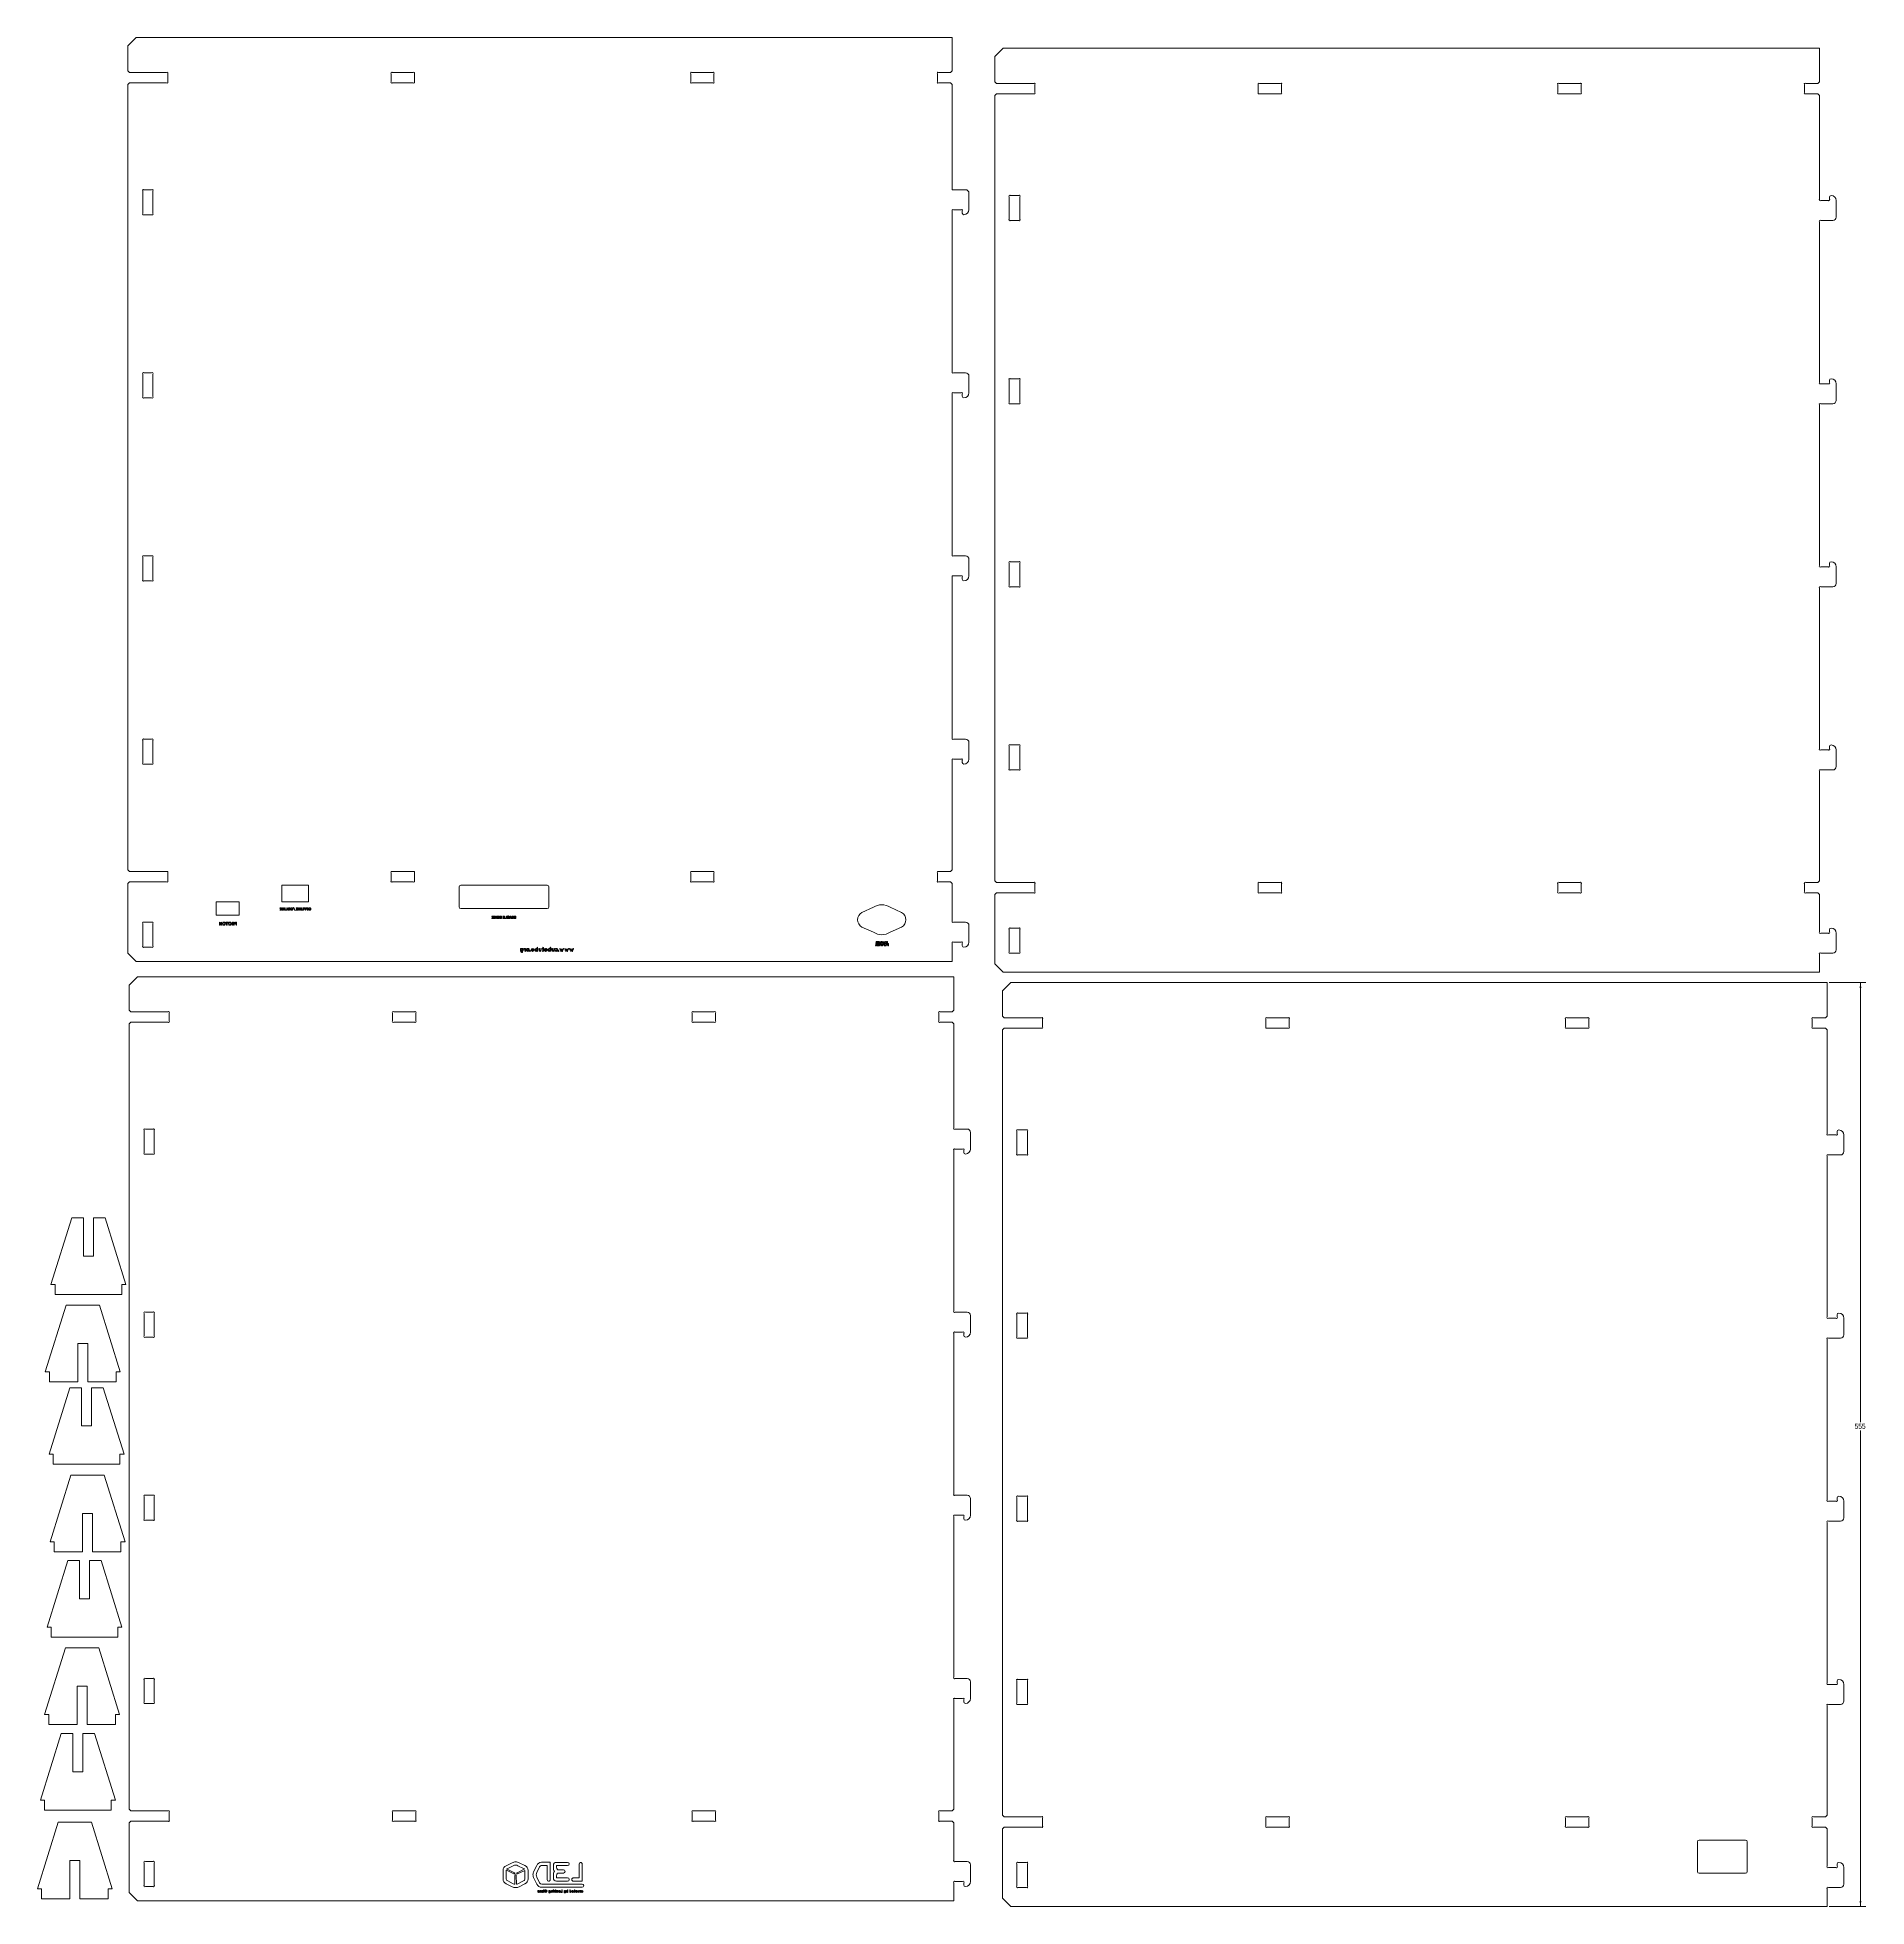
# Model space of a CAD drawing. Header units: millimetres. Extents: x 48 to 1147, y 15 to 1138.
import ezdxf

# ---------------------------------------------------------------- set-up
doc = ezdxf.new("R2010")
doc.units = ezdxf.units.MM
doc.styles.add('SLDTEXTSTYLE0', font='TXT', dxfattribs={"width": 0.75})
doc.dimstyles.new('SLDDIMSTYLE0', dxfattribs={"dimtxt": 3.175, "dimasz": 3.302, "dimexe": 0, "dimexo": 0.0625, "dimgap": 0.79375, "dimtad": 0, "dimtih": 1, "dimtoh": 1, "dimrnd": 1e-09, "dimzin": 12, "dimdsep": 46, "dimtxsty": 'SLDTEXTSTYLE0', "dimsah": 1, "dimcen": 0.09, "dimadec": 0, "dimazin": 0, "dimtfac": 1, "dimtofl": 0, "dimtmove": 0, "dimatfit": 3, "dimfxl": 1, "dimtolj": 1, "dimtzin": 12, "dimarcsym": 0})

# ---------------------------------------------------------------- blocks, each defined once
blk = doc.blocks.new('*D1')
at = {"color": 7, "linetype": 'Continuous', "lineweight": 0}
for p, q in [((1124.7, 570), (1146.6, 570)), ((1143.4, 570), (1143.4, 306)), ((1143.4, 15), (1143.4, 301)), ((1124.7, 15), (1146.6, 15))]:
    blk.add_line(p, q, dxfattribs=at)
for points in [[(1143.4, 570), (1142.9, 566.7), (1144, 566.7)], [(1143.4, 15), (1144, 18.3), (1142.9, 18.3)]]:
    blk.add_solid(points, dxfattribs=at)
at = {"color": 7, "linetype": 'Continuous', "lineweight": 0, "insert": (1139.9, 305.1), "char_height": 3.17, "attachment_point": 1, "style": 'SLDTEXTSTYLE0'}
blk.add_mtext('555', dxfattribs=at)

msp = doc.modelspace()

# ---------------------------------------------------------------- linework, layer by layer
at = {"color": 7, "linetype": 'Continuous', "lineweight": 15}
for p, q in [((107.407, 1137.762), (102.407, 1132.762)), ((597.807, 1137.762), (107.407, 1137.762)), ((597.807, 1117.662), (597.807, 1137.762)), ((102.407, 1132.762), (102.407, 1117.662)), ((628.439, 1131.246), (623.439, 1126.246)), ((623.439, 1126.246), (623.439, 1111.146)), ((1118.839, 1131.246), (628.439, 1131.246)), ((1118.839, 1111.146), (1118.839, 1131.246)), ((102.407, 1117.662), (103.407, 1116.662)), ((125.7, 1116.662), (103.407, 1116.662)), ((126.407, 1111.169), (126.407, 1115.955)), ((260.607, 1115.955), (260.607, 1111.169)), ((273.9, 1116.662), (261.314, 1116.662)), ((274.607, 1111.169), (274.607, 1115.955)), ((440.607, 1115.955), (440.607, 1111.169)), ((453.9, 1116.662), (441.314, 1116.662)), ((454.607, 1111.169), (454.607, 1115.955)), ((588.807, 1115.955), (588.807, 1111.169)), ((596.807, 1116.662), (589.514, 1116.662)), ((596.807, 1116.662), (597.807, 1117.662)), ((103.407, 1110.462), (102.407, 1109.462)), ((102.407, 1109.462), (102.407, 637.662)), ((103.407, 1110.462), (125.7, 1110.462)), ((261.314, 1110.462), (273.9, 1110.462)), ((441.314, 1110.462), (453.9, 1110.462)), ((589.514, 1110.462), (596.807, 1110.462)), ((597.807, 1109.462), (596.807, 1110.462)), ((597.807, 1046.969), (597.807, 1109.462)), ((623.439, 1111.146), (624.439, 1110.146)), ((624.439, 1103.946), (623.439, 1102.946)), ((623.439, 1102.946), (623.439, 631.146)), ((646.732, 1110.146), (624.439, 1110.146)), ((624.439, 1103.946), (646.732, 1103.946)), ((647.439, 1104.653), (647.439, 1109.439)), ((781.639, 1109.439), (781.639, 1104.653)), ((794.932, 1110.146), (782.346, 1110.146)), ((782.346, 1103.946), (794.932, 1103.946)), ((795.639, 1104.653), (795.639, 1109.439)), ((961.639, 1109.439), (961.639, 1104.653)), ((974.932, 1110.146), (962.346, 1110.146)), ((962.346, 1103.946), (974.932, 1103.946)), ((975.639, 1104.653), (975.639, 1109.439)), ((1109.839, 1109.439), (1109.839, 1104.653)), ((1117.839, 1110.146), (1110.546, 1110.146)), ((1110.546, 1103.946), (1117.839, 1103.946)), ((1117.839, 1110.146), (1118.839, 1111.146)), ((1118.839, 1102.946), (1117.839, 1103.946)), ((1118.839, 1040.453), (1118.839, 1102.946)), ((111.407, 1045.555), (111.407, 1031.969)), ((116.7, 1046.262), (112.114, 1046.262)), ((117.407, 1031.969), (117.407, 1045.555)), ((605.807, 1046.262), (598.514, 1046.262)), ((607.807, 1034.262), (607.807, 1044.262)), ((597.807, 936.969), (597.807, 1033.555)), ((598.514, 1034.262), (603.1, 1034.262)), ((603.807, 1033.555), (603.807, 1032.262)), ((631.939, 1042.039), (631.939, 1028.453)), ((637.732, 1042.746), (632.646, 1042.746)), ((638.439, 1028.453), (638.439, 1042.039)), ((1124.132, 1039.746), (1119.546, 1039.746)), ((1124.839, 1041.746), (1124.839, 1040.453)), ((1128.839, 1029.746), (1128.839, 1039.746)), ((112.114, 1031.262), (116.7, 1031.262)), ((632.646, 1027.746), (637.732, 1027.746)), ((1118.839, 930.453), (1118.839, 1027.039)), ((1119.546, 1027.746), (1126.839, 1027.746)), ((111.407, 935.555), (111.407, 921.969)), ((116.7, 936.262), (112.114, 936.262)), ((117.407, 921.969), (117.407, 935.555)), ((605.807, 936.262), (598.514, 936.262)), ((607.807, 924.262), (607.807, 934.262)), ((631.939, 932.039), (631.939, 918.453)), ((637.732, 932.746), (632.646, 932.746)), ((638.439, 918.453), (638.439, 932.039)), ((112.114, 921.262), (116.7, 921.262)), ((597.807, 826.969), (597.807, 923.555)), ((598.514, 924.262), (603.1, 924.262)), ((603.807, 923.555), (603.807, 922.262)), ((1124.132, 929.746), (1119.546, 929.746)), ((1124.839, 931.746), (1124.839, 930.453)), ((1128.839, 919.746), (1128.839, 929.746)), ((632.646, 917.746), (637.732, 917.746)), ((1118.839, 820.453), (1118.839, 917.039)), ((1119.546, 917.746), (1126.839, 917.746)), ((111.407, 825.555), (111.407, 811.969)), ((116.7, 826.262), (112.114, 826.262)), ((117.407, 811.969), (117.407, 825.555)), ((605.807, 826.262), (598.514, 826.262)), ((607.807, 814.262), (607.807, 824.262)), ((631.939, 822.039), (631.939, 808.453)), ((637.732, 822.746), (632.646, 822.746)), ((638.439, 808.453), (638.439, 822.039)), ((1124.132, 819.746), (1119.546, 819.746)), ((1124.839, 821.746), (1124.839, 820.453)), ((1128.839, 809.746), (1128.839, 819.746)), ((112.114, 811.262), (116.7, 811.262)), ((597.807, 716.969), (597.807, 813.555)), ((598.514, 814.262), (603.1, 814.262)), ((603.807, 813.555), (603.807, 812.262)), ((632.646, 807.746), (637.732, 807.746)), ((1118.839, 710.453), (1118.839, 807.039)), ((1119.546, 807.746), (1126.839, 807.746)), ((111.407, 715.555), (111.407, 701.969)), ((116.7, 716.262), (112.114, 716.262)), ((117.407, 701.969), (117.407, 715.555)), ((605.807, 716.262), (598.514, 716.262)), ((607.807, 704.262), (607.807, 714.262)), ((631.939, 712.039), (631.939, 698.453)), ((637.732, 712.746), (632.646, 712.746)), ((638.439, 698.453), (638.439, 712.039)), ((1124.132, 709.746), (1119.546, 709.746)), ((1124.839, 711.746), (1124.839, 710.453)), ((1128.839, 699.746), (1128.839, 709.746)), ((112.114, 701.262), (116.7, 701.262)), ((597.807, 637.662), (597.807, 703.555)), ((598.514, 704.262), (603.1, 704.262)), ((603.807, 703.555), (603.807, 702.262)), ((632.646, 697.746), (637.732, 697.746)), ((1118.839, 631.146), (1118.839, 697.039)), ((1119.546, 697.746), (1126.839, 697.746)), ((102.407, 637.662), (103.407, 636.662)), ((103.407, 630.462), (102.407, 629.462)), ((102.407, 629.462), (102.407, 587.762)), ((125.7, 636.662), (103.407, 636.662)), ((103.407, 630.462), (125.7, 630.462)), ((126.407, 631.169), (126.407, 635.955)), ((260.607, 635.955), (260.607, 631.169)), ((273.9, 636.662), (261.314, 636.662)), ((261.314, 630.462), (273.9, 630.462)), ((274.607, 631.169), (274.607, 635.955)), ((440.607, 635.955), (440.607, 631.169)), ((453.9, 636.662), (441.314, 636.662)), ((441.314, 630.462), (453.9, 630.462)), ((454.607, 631.169), (454.607, 635.955)), ((588.807, 635.955), (588.807, 631.169)), ((596.807, 636.662), (589.514, 636.662)), ((589.514, 630.462), (596.807, 630.462)), ((596.807, 636.662), (597.807, 637.662)), ((597.807, 629.462), (596.807, 630.462)), ((597.807, 606.969), (597.807, 629.462)), ((623.439, 631.146), (624.439, 630.146)), ((646.732, 630.146), (624.439, 630.146)), ((647.439, 624.653), (647.439, 629.439)), ((781.639, 629.439), (781.639, 624.653)), ((794.932, 630.146), (782.346, 630.146)), ((795.639, 624.653), (795.639, 629.439)), ((961.639, 629.439), (961.639, 624.653)), ((974.932, 630.146), (962.346, 630.146)), ((975.639, 624.653), (975.639, 629.439)), ((1109.839, 629.439), (1109.839, 624.653)), ((1117.839, 630.146), (1110.546, 630.146)), ((1117.839, 630.146), (1118.839, 631.146)), ((155.407, 618.462), (169.407, 618.462)), ((155.407, 610.462), (155.407, 618.462)), ((169.407, 618.462), (169.407, 610.462)), ((194.907, 628.462), (210.907, 628.462)), ((194.907, 618.462), (194.907, 628.462)), ((210.907, 618.462), (194.907, 618.462)), ((210.907, 628.462), (210.907, 618.462)), ((301.407, 615.462), (301.407, 627.462)), ((302.407, 628.462), (354.407, 628.462)), ((355.407, 627.462), (355.407, 615.462)), ((624.439, 623.946), (623.439, 622.946)), ((623.439, 622.946), (623.439, 581.246)), ((624.439, 623.946), (646.732, 623.946)), ((782.346, 623.946), (794.932, 623.946)), ((962.346, 623.946), (974.932, 623.946)), ((1110.546, 623.946), (1117.839, 623.946)), ((1118.839, 622.946), (1117.839, 623.946)), ((1118.839, 600.453), (1118.839, 622.946)), ((169.407, 610.462), (155.407, 610.462)), ((194.67, 614.955), (193.973, 614.955)), ((193.973, 614.718), (194.55, 614.718)), ((194.55, 613.699), (193.973, 613.699)), ((193.973, 613.462), (194.663, 613.462)), ((194.55, 614.328), (194.054, 614.328)), ((194.054, 614.091), (194.55, 614.091)), ((194.55, 614.718), (194.55, 614.328)), ((194.55, 614.091), (194.55, 613.699)), ((194.668, 613.464), (194.67, 613.462)), ((194.787, 613.579), (194.787, 614.837)), ((195.161, 614.818), (195.161, 613.579)), ((195.376, 613.517), (196.058, 614.464)), ((196.082, 614.893), (195.393, 613.94)), ((195.393, 613.94), (195.393, 614.818)), ((196.058, 614.464), (196.058, 613.579)), ((196.291, 613.579), (196.291, 614.82)), ((196.692, 614.837), (196.692, 613.579)), ((196.928, 613.579), (196.928, 614.837)), ((197.918, 613.699), (197.34, 613.699)), ((197.34, 613.462), (198.037, 613.462)), ((197.918, 614.837), (197.918, 613.699)), ((198.154, 613.579), (198.154, 614.837)), ((198.667, 614.818), (198.667, 613.579)), ((198.882, 613.517), (199.564, 614.464)), ((199.588, 614.893), (198.899, 613.94)), ((198.899, 613.94), (198.899, 614.818)), ((199.564, 614.464), (199.564, 613.579)), ((199.797, 613.579), (199.797, 614.82)), ((201.911, 614.887), (202.777, 613.387)), ((203.037, 613.537), (202.171, 615.037)), ((204.422, 614.955), (203.724, 614.955)), ((203.724, 614.718), (204.302, 614.718)), ((204.302, 613.699), (203.724, 613.699)), ((203.724, 613.462), (204.415, 613.462)), ((204.302, 614.328), (203.805, 614.328)), ((203.805, 614.091), (204.302, 614.091)), ((204.302, 614.718), (204.302, 614.328)), ((204.302, 614.091), (204.302, 613.699)), ((204.42, 613.464), (204.422, 613.462)), ((204.539, 613.579), (204.539, 614.837)), ((204.912, 614.818), (204.912, 613.579)), ((205.128, 613.517), (205.81, 614.464)), ((205.833, 614.893), (205.145, 613.94)), ((205.145, 613.94), (205.145, 614.818)), ((205.81, 614.464), (205.81, 613.579)), ((206.042, 613.579), (206.042, 614.82)), ((206.443, 614.837), (206.443, 613.579)), ((206.68, 613.579), (206.68, 614.837)), ((207.67, 613.699), (207.092, 613.699)), ((207.092, 613.462), (207.789, 613.462)), ((207.67, 614.837), (207.67, 613.699)), ((207.906, 613.579), (207.906, 614.837)), ((209.079, 614.955), (208.382, 614.955)), ((208.382, 614.718), (208.96, 614.718)), ((208.96, 614.328), (208.463, 614.328)), ((208.463, 614.091), (208.96, 614.091)), ((208.96, 614.718), (208.96, 614.328)), ((208.96, 614.091), (208.96, 613.579)), ((209.197, 613.579), (209.197, 614.837)), ((210.369, 614.955), (209.672, 614.955)), ((209.672, 614.718), (210.25, 614.718)), ((210.25, 614.328), (209.753, 614.328)), ((209.753, 614.091), (210.25, 614.091)), ((210.25, 614.718), (210.25, 614.328)), ((210.25, 614.091), (210.25, 613.579)), ((210.487, 613.579), (210.487, 614.837)), ((354.407, 614.462), (302.407, 614.462)), ((321.997, 608.741), (321.394, 608.741)), ((321.394, 608.462), (322.156, 608.462)), ((322.158, 609.982), (321.401, 609.982)), ((321.401, 609.702), (321.997, 609.702)), ((321.457, 609.124), (321.997, 609.124)), ((321.997, 609.396), (321.459, 609.396)), ((321.997, 609.702), (321.997, 609.396)), ((321.997, 609.124), (321.997, 608.741)), ((322.337, 608.65), (322.337, 609.804)), ((322.624, 609.793), (322.624, 608.658)), ((323.445, 609.87), (322.933, 609.008)), ((322.94, 609.189), (322.94, 609.797)), ((323.043, 608.606), (323.542, 609.456)), ((323.535, 609.294), (323.535, 608.675)), ((323.852, 608.66), (323.852, 609.776)), ((326.721, 609.98), (326.282, 609.98)), ((326.615, 609.698), (326.316, 609.698)), ((326.325, 609.392), (326.615, 609.392)), ((326.329, 608.462), (326.734, 608.462)), ((326.615, 609.123), (326.348, 609.123)), ((326.4, 608.738), (326.615, 608.738)), ((326.615, 609.392), (326.615, 609.698)), ((326.615, 608.738), (326.615, 609.123)), ((326.955, 608.705), (326.955, 609.765)), ((328.495, 608.741), (327.893, 608.741)), ((327.893, 608.462), (328.655, 608.462)), ((328.657, 609.982), (327.9, 609.982)), ((327.9, 609.702), (328.495, 609.702)), ((327.956, 609.124), (328.495, 609.124)), ((328.495, 609.396), (327.958, 609.396)), ((328.495, 609.702), (328.495, 609.396)), ((328.495, 609.124), (328.495, 608.741)), ((328.836, 608.65), (328.836, 609.804)), ((329.128, 608.462), (329.777, 608.462)), ((329.657, 608.742), (329.132, 608.742)), ((329.657, 609.785), (329.657, 608.742)), ((329.998, 608.677), (329.998, 609.787)), ((330.269, 609.151), (330.269, 608.631)), ((330.771, 609.303), (330.425, 609.303)), ((330.559, 609.032), (330.765, 609.032)), ((332.138, 609.825), (331.747, 608.727)), ((332.071, 608.598), (332.121, 608.763)), ((332.121, 608.763), (332.609, 608.763)), ((332.315, 609.405), (332.203, 609.035)), ((332.203, 609.035), (332.53, 609.035)), ((332.53, 609.035), (332.409, 609.438)), ((332.609, 608.763), (332.652, 608.623)), ((332.988, 608.718), (332.618, 609.772)), ((333.852, 608.741), (333.25, 608.741)), ((333.25, 608.462), (334.012, 608.462)), ((334.014, 609.982), (333.257, 609.982)), ((333.257, 609.702), (333.852, 609.702)), ((333.313, 609.124), (333.852, 609.124)), ((333.852, 609.396), (333.315, 609.396)), ((333.852, 609.702), (333.852, 609.396)), ((333.852, 609.124), (333.852, 608.741)), ((334.193, 608.65), (334.193, 609.804)), ((335.394, 609.98), (334.955, 609.98)), ((335.288, 609.698), (334.989, 609.698)), ((334.998, 609.392), (335.288, 609.392)), ((335.002, 608.462), (335.407, 608.462)), ((335.288, 609.123), (335.021, 609.123)), ((335.073, 608.738), (335.288, 608.738)), ((335.288, 609.392), (335.288, 609.698)), ((335.288, 608.738), (335.288, 609.123)), ((335.628, 608.705), (335.628, 609.765)), ((543.455, 612.12), (550.378, 615.226)), ((560.435, 615.226), (567.359, 612.12)), ((111.407, 605.555), (111.407, 591.969)), ((116.7, 606.262), (112.114, 606.262)), ((117.407, 591.969), (117.407, 605.555)), ((157.43, 606.11), (157.43, 604.605)), ((157.692, 604.529), (158.521, 605.68)), ((158.549, 606.2), (157.712, 605.042)), ((157.712, 605.042), (157.712, 606.11)), ((158.521, 605.68), (158.521, 604.605)), ((158.803, 604.605), (158.803, 606.112)), ((162.474, 606.275), (161.368, 606.275)), ((161.368, 605.988), (161.78, 605.988)), ((161.78, 605.988), (161.78, 604.605)), ((162.065, 605.988), (162.474, 605.988)), ((162.065, 604.605), (162.065, 605.988)), ((165.049, 606.133), (165.049, 604.605)), ((165.337, 605.511), (165.337, 606.133)), ((166.008, 605.511), (165.337, 605.511)), ((165.337, 605.226), (166.008, 605.226)), ((165.337, 604.605), (165.337, 605.226)), ((166.008, 606.133), (166.008, 605.511)), ((166.008, 605.226), (166.008, 604.605)), ((166.295, 604.605), (166.295, 606.133)), ((167.664, 606.275), (167.2, 606.275)), ((167.518, 605.988), (167.2, 605.988)), ((167.2, 605.454), (167.518, 605.454)), ((167.2, 605.167), (167.518, 605.167)), ((167.518, 605.454), (167.518, 605.988)), ((167.518, 605.167), (167.518, 604.605)), ((167.806, 604.605), (167.806, 606.133)), ((550.378, 600.298), (543.455, 603.404)), ((567.359, 603.404), (560.435, 600.298)), ((605.807, 606.262), (598.514, 606.262)), ((607.807, 594.262), (607.807, 604.262)), ((631.939, 602.039), (631.939, 588.453)), ((637.732, 602.746), (632.646, 602.746)), ((638.439, 588.453), (638.439, 602.039)), ((1124.132, 599.746), (1119.546, 599.746)), ((1124.839, 601.746), (1124.839, 600.453)), ((1128.839, 589.746), (1128.839, 599.746)), ((102.407, 587.762), (107.407, 582.762)), ((112.114, 591.262), (116.7, 591.262)), ((338.287, 590.353), (338.287, 589)), ((341.013, 590.353), (341.013, 590.329)), ((341.013, 589.638), (341.013, 588.972)), ((341.392, 588.972), (341.392, 590.353)), ((344.771, 589.726), (344.771, 589.708)), ((344.957, 589.537), (346.071, 589.537)), ((345.097, 589.834), (346.089, 589.834)), ((348.28, 591.05), (348.28, 590.392)), ((348.662, 588.976), (348.662, 591.05)), ((349.377, 590.353), (349.377, 589.516)), ((349.748, 589.516), (349.748, 590.353)), ((350.474, 590.353), (350.474, 589.516)), ((350.845, 589.516), (350.845, 590.353)), ((351.708, 590.539), (351.62, 590.539)), ((351.62, 590.153), (351.708, 590.153)), ((351.708, 591.047), (351.708, 590.539)), ((351.708, 590.153), (351.708, 589.176)), ((352.097, 590.539), (352.097, 591.047)), ((352.198, 590.539), (352.097, 590.539)), ((352.097, 589.176), (352.097, 590.153)), ((352.097, 590.153), (352.198, 590.153)), ((352.63, 589.726), (352.63, 589.708)), ((352.816, 589.537), (353.93, 589.537)), ((352.956, 589.834), (353.947, 589.834)), ((356.138, 591.05), (356.138, 590.392)), ((356.52, 588.976), (356.52, 591.05)), ((357.236, 590.353), (357.236, 589.516)), ((357.607, 589.516), (357.607, 590.353)), ((358.332, 590.353), (358.332, 589.516)), ((358.704, 589.516), (358.704, 590.353)), ((361.926, 590.258), (362.504, 588.899)), ((362.676, 589.452), (362.262, 590.395)), ((362.634, 588.79), (362.641, 588.79)), ((362.925, 590.038), (362.676, 589.452)), ((362.707, 588.79), (362.714, 588.79)), ((362.739, 588.797), (362.742, 588.801)), ((362.742, 588.801), (362.746, 588.801)), ((362.777, 588.822), (362.777, 588.825)), ((362.84, 588.899), (363.096, 589.505)), ((363.096, 589.505), (363.345, 588.899)), ((363.513, 589.452), (363.268, 590.038)), ((363.363, 588.871), (363.363, 588.867)), ((363.44, 588.801), (363.447, 588.801)), ((363.471, 588.79), (363.478, 588.79)), ((363.927, 590.395), (363.513, 589.452)), ((363.548, 588.79), (363.559, 588.79)), ((363.643, 588.843), (363.65, 588.846)), ((363.685, 588.899), (364.26, 590.258)), ((364.909, 590.258), (365.487, 588.899)), ((365.659, 589.452), (365.245, 590.395)), ((365.617, 588.79), (365.624, 588.79)), ((365.907, 590.038), (365.659, 589.452)), ((365.69, 588.79), (365.697, 588.79)), ((365.722, 588.797), (365.725, 588.801)), ((365.725, 588.801), (365.729, 588.801)), ((365.76, 588.822), (365.76, 588.825)), ((365.823, 588.899), (366.079, 589.505)), ((366.079, 589.505), (366.328, 588.899)), ((366.496, 589.452), (366.251, 590.038)), ((366.345, 588.871), (366.345, 588.867)), ((366.423, 588.801), (366.43, 588.801)), ((366.454, 588.79), (366.461, 588.79)), ((366.91, 590.395), (366.496, 589.452)), ((366.531, 588.79), (366.542, 588.79)), ((366.626, 588.843), (366.633, 588.846)), ((366.668, 588.899), (367.243, 590.258)), ((367.892, 590.258), (368.47, 588.899)), ((368.642, 589.452), (368.228, 590.395)), ((368.599, 588.79), (368.606, 588.79)), ((368.89, 590.038), (368.642, 589.452)), ((368.673, 588.79), (368.68, 588.79)), ((368.705, 588.797), (368.708, 588.801)), ((368.708, 588.801), (368.712, 588.801)), ((368.743, 588.822), (368.743, 588.825)), ((368.806, 588.899), (369.062, 589.505)), ((369.062, 589.505), (369.311, 588.899)), ((369.479, 589.452), (369.234, 590.038)), ((369.328, 588.871), (369.328, 588.867)), ((369.406, 588.801), (369.413, 588.801)), ((369.437, 588.79), (369.444, 588.79)), ((369.893, 590.395), (369.479, 589.452)), ((369.514, 588.79), (369.525, 588.79)), ((369.609, 588.843), (369.616, 588.846)), ((369.651, 588.899), (370.225, 590.258)), ((551.848, 592.044), (551.846, 592.044)), ((552.246, 593.528), (552.63, 593.528)), ((552.51, 593.289), (552.246, 593.289)), ((552.246, 592.846), (552.51, 592.846)), ((552.51, 592.607), (552.256, 592.607)), ((552.51, 592.846), (552.51, 593.289)), ((552.51, 592.141), (552.51, 592.607)), ((552.749, 593.409), (552.749, 592.141)), ((553.215, 593.528), (553.919, 593.528)), ((553.798, 593.289), (553.215, 593.289)), ((553.215, 592.261), (553.798, 592.261)), ((553.912, 592.022), (553.215, 592.022)), ((553.297, 592.895), (553.798, 592.895)), ((553.798, 592.657), (553.297, 592.657)), ((553.455, 593.761), (553.663, 593.76)), ((553.662, 594.747), (553.456, 594.748)), ((553.458, 593.943), (553.563, 593.943)), ((553.566, 594.562), (553.487, 594.563)), ((553.563, 593.943), (553.566, 594.562)), ((553.784, 593.881), (553.788, 594.631)), ((553.798, 592.895), (553.798, 593.289)), ((553.798, 592.261), (553.798, 592.657)), ((553.919, 592.022), (553.916, 592.024)), ((554.037, 593.409), (554.037, 592.141)), ((554.908, 592.095), (554.381, 593.349)), ((554.598, 593.439), (555.018, 592.444)), ((554.921, 592.074), (554.919, 592.076)), ((554.951, 592.044), (554.949, 592.044)), ((554.972, 592.031), (554.97, 592.031)), ((554.996, 592.024), (554.992, 592.024)), ((555.018, 592.444), (555.295, 593.104)), ((555.043, 592.024), (555.037, 592.024)), ((555.084, 592.044), (555.082, 592.044)), ((555.12, 594.324), (555.118, 593.976)), ((555.121, 594.577), (555.12, 594.479)), ((555.407, 592.762), (555.125, 592.095)), ((555.32, 593.937), (555.322, 594.323)), ((555.323, 594.478), (555.324, 594.577)), ((555.688, 592.095), (555.407, 592.762)), ((555.501, 594.625), (555.497, 593.865)), ((555.519, 593.104), (555.796, 592.444)), ((555.7, 593.862), (555.705, 594.63)), ((555.731, 592.044), (555.727, 592.044)), ((555.751, 592.031), (555.749, 592.031)), ((555.777, 592.024), (555.77, 592.024)), ((555.796, 592.444), (556.217, 593.439)), ((555.824, 592.024), (555.818, 592.024)), ((555.865, 592.044), (555.863, 592.044)), ((555.895, 592.076), (555.895, 592.074)), ((556.435, 593.349), (555.906, 592.095)), ((556.606, 594.319), (556.759, 593.854)), ((556.876, 594.074), (556.796, 594.371)), ((556.991, 594.353), (556.915, 594.061)), ((557.027, 593.827), (557.189, 594.304)), ((558.064, 593.909), (557.789, 593.911)), ((557.79, 593.738), (558.224, 593.735)), ((558.629, 594.582), (558.625, 593.852)), ((558.825, 593.858), (558.828, 594.397)), ((558.828, 594.397), (558.958, 594.397)), ((558.867, 593.528), (559.252, 593.528)), ((559.131, 593.289), (558.867, 593.289)), ((558.867, 592.846), (559.131, 592.846)), ((559.131, 592.607), (558.867, 592.607)), ((559.131, 592.846), (559.131, 593.289)), ((559.131, 592.141), (559.131, 592.607)), ((559.37, 593.409), (559.37, 592.141)), ((597.807, 582.762), (597.807, 593.555)), ((598.514, 594.262), (603.1, 594.262)), ((603.807, 593.555), (603.807, 592.262)), ((632.646, 587.746), (637.732, 587.746)), ((1118.839, 576.246), (1118.839, 587.039)), ((1119.546, 587.746), (1126.839, 587.746)), ((108.283, 573.55), (103.283, 568.55)), ((107.407, 582.762), (597.807, 582.762)), ((598.683, 573.55), (108.283, 573.55)), ((598.683, 553.45), (598.683, 573.55)), ((623.439, 581.246), (628.439, 576.246)), ((628.439, 576.246), (1118.839, 576.246)), ((103.283, 568.55), (103.283, 553.45)), ((633.044, 569.989), (628.044, 564.989)), ((628.044, 564.989), (628.044, 549.889)), ((1123.444, 569.989), (633.044, 569.989)), ((1123.444, 549.889), (1123.444, 569.989)), ((103.283, 553.45), (104.283, 552.45)), ((126.576, 552.45), (104.283, 552.45)), ((127.283, 546.957), (127.283, 551.743)), ((261.483, 551.743), (261.483, 546.957)), ((274.776, 552.45), (262.19, 552.45)), ((275.483, 546.957), (275.483, 551.743)), ((441.483, 551.743), (441.483, 546.957)), ((454.776, 552.45), (442.19, 552.45)), ((455.483, 546.957), (455.483, 551.743)), ((589.683, 551.743), (589.683, 546.957)), ((597.683, 552.45), (590.39, 552.45)), ((597.683, 552.45), (598.683, 553.45)), ((104.283, 546.25), (103.283, 545.25)), ((103.283, 545.25), (103.283, 73.45)), ((104.283, 546.25), (126.576, 546.25)), ((262.19, 546.25), (274.776, 546.25)), ((442.19, 546.25), (454.776, 546.25)), ((590.39, 546.25), (597.683, 546.25)), ((598.683, 545.25), (597.683, 546.25)), ((598.683, 482.757), (598.683, 545.25)), ((628.044, 549.889), (629.044, 548.889)), ((629.044, 542.689), (628.044, 541.689)), ((628.044, 541.689), (628.044, 69.889)), ((651.337, 548.889), (629.044, 548.889)), ((629.044, 542.689), (651.337, 542.689)), ((652.044, 543.396), (652.044, 548.182)), ((786.244, 548.182), (786.244, 543.396)), ((799.537, 548.889), (786.951, 548.889)), ((786.951, 542.689), (799.537, 542.689)), ((800.244, 543.396), (800.244, 548.182)), ((966.244, 548.182), (966.244, 543.396)), ((979.537, 548.889), (966.951, 548.889)), ((966.951, 542.689), (979.537, 542.689)), ((980.244, 543.396), (980.244, 548.182)), ((1114.444, 548.182), (1114.444, 543.396)), ((1122.444, 548.889), (1115.151, 548.889)), ((1115.151, 542.689), (1122.444, 542.689)), ((1122.444, 548.889), (1123.444, 549.889)), ((1123.444, 541.689), (1122.444, 542.689)), ((1123.444, 479.197), (1123.444, 541.689)), ((112.283, 481.343), (112.283, 467.757)), ((117.576, 482.05), (112.99, 482.05)), ((118.283, 467.757), (118.283, 481.343)), ((606.683, 482.05), (599.39, 482.05)), ((608.683, 470.05), (608.683, 480.05)), ((636.544, 480.782), (636.544, 467.196)), ((642.337, 481.489), (637.251, 481.489)), ((643.044, 467.196), (643.044, 480.782)), ((1128.737, 478.489), (1124.151, 478.489)), ((1129.444, 480.489), (1129.444, 479.197)), ((1133.444, 468.489), (1133.444, 478.489)), ((112.99, 467.05), (117.576, 467.05)), ((598.683, 372.757), (598.683, 469.343)), ((599.39, 470.05), (603.976, 470.05)), ((604.683, 469.343), (604.683, 468.05)), ((637.251, 466.489), (642.337, 466.489)), ((1123.444, 369.197), (1123.444, 465.782)), ((1124.151, 466.489), (1131.444, 466.489)), ((68.744, 428.618), (56.244, 388.618)), ((75.744, 428.618), (68.744, 428.618)), ((75.744, 428.618), (75.744, 405.618)), ((81.744, 405.618), (81.744, 428.618)), ((88.744, 428.618), (81.744, 428.618)), ((101.244, 388.618), (88.744, 428.618)), ((75.744, 405.618), (81.744, 405.618)), ((56.244, 388.618), (58.744, 388.618)), ((58.744, 388.618), (58.744, 382.618)), ((58.744, 382.618), (98.744, 382.618)), ((98.744, 388.618), (101.244, 388.618)), ((98.744, 382.618), (98.744, 388.618)), ((65.343, 376.189), (52.843, 336.189)), ((85.343, 376.189), (65.343, 376.189)), ((97.843, 336.189), (85.343, 376.189)), ((112.283, 371.343), (112.283, 357.757)), ((117.576, 372.05), (112.99, 372.05)), ((118.283, 357.757), (118.283, 371.343)), ((606.683, 372.05), (599.39, 372.05)), ((636.544, 370.782), (636.544, 357.196)), ((642.337, 371.489), (637.251, 371.489)), ((643.044, 357.196), (643.044, 370.782)), ((598.683, 262.757), (598.683, 359.343)), ((599.39, 360.05), (603.976, 360.05)), ((604.683, 359.343), (604.683, 358.05)), ((608.683, 360.05), (608.683, 370.05)), ((1128.737, 368.489), (1124.151, 368.489)), ((1129.444, 370.489), (1129.444, 369.197)), ((1133.444, 358.489), (1133.444, 368.489)), ((78.343, 353.189), (72.343, 353.189)), ((72.343, 353.189), (72.343, 330.189)), ((78.343, 330.189), (78.343, 353.189)), ((112.99, 357.05), (117.576, 357.05)), ((637.251, 356.489), (642.337, 356.489)), ((1123.444, 259.197), (1123.444, 355.782)), ((1124.151, 356.489), (1131.444, 356.489)), ((52.843, 336.189), (55.343, 336.189)), ((67.63, 326.686), (55.13, 286.686)), ((55.343, 336.189), (55.343, 330.189)), ((55.343, 330.189), (72.343, 330.189)), ((74.63, 326.686), (67.63, 326.686)), ((74.63, 326.686), (74.63, 303.686)), ((78.343, 330.189), (95.343, 330.189)), ((80.63, 303.686), (80.63, 326.686)), ((87.63, 326.686), (80.63, 326.686)), ((100.13, 286.686), (87.63, 326.686)), ((95.343, 336.189), (97.843, 336.189)), ((95.343, 330.189), (95.343, 336.189)), ((74.63, 303.686), (80.63, 303.686)), ((55.13, 286.686), (57.63, 286.686)), ((57.63, 286.686), (57.63, 280.686)), ((97.63, 286.686), (100.13, 286.686)), ((97.63, 280.686), (97.63, 286.686)), ((68.256, 274.116), (55.756, 234.116)), ((57.63, 280.686), (97.63, 280.686)), ((88.256, 274.116), (68.256, 274.116)), ((100.756, 234.116), (88.256, 274.116)), ((112.283, 261.343), (112.283, 247.757)), ((117.576, 262.05), (112.99, 262.05)), ((118.283, 247.757), (118.283, 261.343)), ((606.683, 262.05), (599.39, 262.05)), ((608.683, 250.05), (608.683, 260.05)), ((636.544, 260.782), (636.544, 247.196)), ((642.337, 261.489), (637.251, 261.489)), ((643.044, 247.196), (643.044, 260.782)), ((1128.737, 258.489), (1124.151, 258.489)), ((1129.444, 260.489), (1129.444, 259.197)), ((1133.444, 248.489), (1133.444, 258.489)), ((81.256, 251.116), (75.256, 251.116)), ((75.256, 251.116), (75.256, 228.116)), ((81.256, 228.116), (81.256, 251.116)), ((112.99, 247.05), (117.576, 247.05)), ((598.683, 152.757), (598.683, 249.343)), ((599.39, 250.05), (603.976, 250.05)), ((604.683, 249.343), (604.683, 248.05)), ((637.251, 246.489), (642.337, 246.489)), ((1123.444, 149.197), (1123.444, 245.782)), ((1124.151, 246.489), (1131.444, 246.489)), ((55.756, 234.116), (58.256, 234.116)), ((58.256, 234.116), (58.256, 228.116)), ((58.256, 228.116), (75.256, 228.116)), ((81.256, 228.116), (98.256, 228.116)), ((98.256, 234.116), (100.756, 234.116)), ((98.256, 228.116), (98.256, 234.116)), ((66.397, 222.91), (53.897, 182.91)), ((73.397, 222.91), (66.397, 222.91)), ((73.397, 222.91), (73.397, 199.91)), ((79.397, 199.91), (79.397, 222.91)), ((86.397, 222.91), (79.397, 222.91)), ((98.897, 182.91), (86.397, 222.91)), ((73.397, 199.91), (79.397, 199.91)), ((53.897, 182.91), (56.397, 182.91)), ((56.397, 182.91), (56.397, 176.91)), ((96.397, 182.91), (98.897, 182.91)), ((96.397, 176.91), (96.397, 182.91)), ((64.95, 170.441), (52.45, 130.441)), ((56.397, 176.91), (96.397, 176.91)), ((84.95, 170.441), (64.95, 170.441)), ((97.45, 130.441), (84.95, 170.441)), ((77.95, 147.441), (71.95, 147.441)), ((71.95, 147.441), (71.95, 124.441)), ((77.95, 124.441), (77.95, 147.441)), ((112.283, 151.343), (112.283, 137.757)), ((117.576, 152.05), (112.99, 152.05)), ((118.283, 137.757), (118.283, 151.343)), ((606.683, 152.05), (599.39, 152.05)), ((608.683, 140.05), (608.683, 150.05)), ((636.544, 150.782), (636.544, 137.196)), ((642.337, 151.489), (637.251, 151.489)), ((643.044, 137.196), (643.044, 150.782)), ((1128.737, 148.489), (1124.151, 148.489)), ((1129.444, 150.489), (1129.444, 149.197)), ((1133.444, 138.489), (1133.444, 148.489)), ((112.99, 137.05), (117.576, 137.05)), ((598.683, 73.45), (598.683, 139.343)), ((599.39, 140.05), (603.976, 140.05)), ((604.683, 139.343), (604.683, 138.05)), ((637.251, 136.489), (642.337, 136.489)), ((1123.444, 69.889), (1123.444, 135.782)), ((1124.151, 136.489), (1131.444, 136.489)), ((52.45, 130.441), (54.95, 130.441)), ((54.95, 130.441), (54.95, 124.441)), ((54.95, 124.441), (71.95, 124.441)), ((77.95, 124.441), (94.95, 124.441)), ((94.95, 130.441), (97.45, 130.441)), ((94.95, 124.441), (94.95, 130.441)), ((62.455, 118.969), (49.955, 78.969)), ((69.455, 118.969), (62.455, 118.969)), ((69.455, 118.969), (69.455, 95.969)), ((75.455, 95.969), (75.455, 118.969)), ((82.455, 118.969), (75.455, 118.969)), ((94.955, 78.969), (82.455, 118.969)), ((69.455, 95.969), (75.455, 95.969)), ((49.955, 78.969), (52.455, 78.969)), ((52.455, 78.969), (52.455, 72.969)), ((92.455, 78.969), (94.955, 78.969)), ((92.455, 72.969), (92.455, 78.969)), ((52.455, 72.969), (92.455, 72.969)), ((103.283, 73.45), (104.283, 72.45)), ((126.576, 72.45), (104.283, 72.45)), ((127.283, 66.957), (127.283, 71.743)), ((261.483, 71.743), (261.483, 66.957)), ((274.776, 72.45), (262.19, 72.45)), ((275.483, 66.957), (275.483, 71.743)), ((441.483, 71.743), (441.483, 66.957)), ((454.776, 72.45), (442.19, 72.45)), ((455.483, 66.957), (455.483, 71.743)), ((589.683, 71.743), (589.683, 66.957)), ((597.683, 72.45), (590.39, 72.45)), ((597.683, 72.45), (598.683, 73.45)), ((628.044, 69.889), (629.044, 68.889)), ((651.337, 68.889), (629.044, 68.889)), ((652.044, 63.396), (652.044, 68.182)), ((786.244, 68.182), (786.244, 63.396)), ((799.537, 68.889), (786.951, 68.889)), ((800.244, 63.396), (800.244, 68.182)), ((966.244, 68.182), (966.244, 63.396)), ((979.537, 68.889), (966.951, 68.889)), ((980.244, 63.396), (980.244, 68.182)), ((1114.444, 68.182), (1114.444, 63.396)), ((1122.444, 68.889), (1115.151, 68.889)), ((1122.444, 68.889), (1123.444, 69.889)), ((60.581, 65.701), (48.081, 25.701)), ((80.581, 65.701), (60.581, 65.701)), ((93.081, 25.701), (80.581, 65.701)), ((104.283, 66.25), (103.283, 65.25)), ((103.283, 65.25), (103.283, 23.55)), ((104.283, 66.25), (126.576, 66.25)), ((262.19, 66.25), (274.776, 66.25)), ((442.19, 66.25), (454.776, 66.25)), ((590.39, 66.25), (597.683, 66.25)), ((598.683, 65.25), (597.683, 66.25)), ((598.683, 42.757), (598.683, 65.25)), ((629.044, 62.689), (628.044, 61.689)), ((628.044, 61.689), (628.044, 19.989)), ((629.044, 62.689), (651.337, 62.689)), ((786.951, 62.689), (799.537, 62.689)), ((966.951, 62.689), (979.537, 62.689)), ((1115.151, 62.689), (1122.444, 62.689)), ((1123.444, 61.689), (1122.444, 62.689)), ((1123.444, 39.197), (1123.444, 61.689)), ((1045.444, 35.989), (1045.444, 53.989)), ((1046.444, 54.989), (1074.444, 54.989)), ((1075.444, 53.989), (1075.444, 35.989)), ((73.581, 42.701), (67.581, 42.701)), ((67.581, 42.701), (67.581, 19.701)), ((73.581, 19.701), (73.581, 42.701)), ((112.283, 41.343), (112.283, 27.757)), ((117.576, 42.05), (112.99, 42.05)), ((118.283, 27.757), (118.283, 41.343)), ((327.915, 36.605), (327.915, 31.7)), ((333.321, 41.338), (329.762, 39.567)), ((329.839, 36.547), (329.839, 31.757)), ((334.327, 34.645), (329.973, 36.785)), ((330.332, 37.513), (334.685, 35.373)), ((333.994, 39.548), (330.647, 37.874)), ((335.043, 28.381), (335.017, 33.761)), ((335.421, 34.168), (335.423, 34.168)), ((335.829, 33.764), (335.855, 28.388)), ((336.289, 35.373), (340.643, 37.513)), ((340.955, 36.763), (336.647, 34.645)), ((340.113, 37.913), (336.785, 39.548)), ((341.056, 39.587), (337.477, 41.357)), ((340.96, 31.834), (340.96, 36.47)), ((342.883, 31.603), (342.883, 36.701)), ((348.147, 39.771), (346.377, 36.193)), ((348.185, 35.5), (349.82, 38.828)), ((356.194, 41.599), (351.032, 41.599)), ((351.263, 39.675), (354.28, 39.675)), ((354.28, 39.675), (354.28, 31.254)), ((356.204, 41.597), (356.194, 41.599)), ((356.204, 31.254), (356.204, 41.597)), ((358.086, 39.659), (358.086, 38.408)), ((358.086, 33.861), (358.086, 32.203)), ((366.628, 41.583), (360.01, 41.583)), ((360.01, 39.659), (366.628, 39.659)), ((360.01, 38.908), (360.01, 39.659)), ((364.205, 37.097), (360.972, 37.097)), ((360.972, 35.172), (364.205, 35.172)), ((373.521, 40.463), (373.521, 32.203)), ((375.444, 30.279), (375.444, 40.463)), ((606.683, 42.05), (599.39, 42.05)), ((608.683, 30.05), (608.683, 40.05)), ((636.544, 40.782), (636.544, 27.196)), ((642.337, 41.489), (637.251, 41.489)), ((643.044, 27.196), (643.044, 40.782)), ((1074.444, 34.989), (1046.444, 34.989)), ((1128.737, 38.489), (1124.151, 38.489)), ((1129.444, 40.489), (1129.444, 39.197)), ((1133.444, 28.489), (1133.444, 38.489)), ((48.081, 25.701), (50.581, 25.701)), ((50.581, 25.701), (50.581, 19.701)), ((90.581, 25.701), (93.081, 25.701)), ((90.581, 19.701), (90.581, 25.701)), ((103.283, 23.55), (108.283, 18.55)), ((112.99, 27.05), (117.576, 27.05)), ((329.762, 28.737), (333.321, 26.966)), ((330.647, 30.43), (333.994, 28.756)), ((336.785, 28.756), (340.113, 30.391)), ((337.477, 26.947), (341.056, 28.717)), ((346.395, 32.037), (348.166, 28.477)), ((349.859, 29.362), (348.185, 32.71)), ((349.129, 24.23), (349.127, 24.23)), ((349.131, 24.232), (349.129, 24.23)), ((349.171, 24.002), (349.173, 24.002)), ((350.186, 24.23), (350.184, 24.23)), ((350.188, 24.232), (350.186, 24.23)), ((350.228, 24.002), (350.23, 24.002)), ((350.989, 24.528), (350.989, 23.667)), ((351.128, 26.63), (375.424, 26.63)), ((375.424, 28.555), (351.186, 28.555)), ((352.204, 24.965), (352.204, 23.671)), ((352.448, 23.671), (352.448, 24.965)), ((352.932, 24.309), (352.932, 23.825)), ((352.943, 23.776), (352.943, 23.774)), ((353.496, 24.432), (353.06, 24.432)), ((353.183, 23.884), (353.183, 24.184)), ((353.183, 24.184), (353.496, 24.184)), ((355.374, 24.531), (355.374, 23.684)), ((356.784, 24.191), (356.784, 23.667)), ((357.014, 23.667), (357.014, 24.191)), ((357.462, 24.191), (357.462, 23.667)), ((357.699, 23.667), (357.699, 24.531)), ((358.076, 24.967), (358.076, 24.921)), ((358.076, 24.524), (358.076, 23.669)), ((358.313, 24.921), (358.313, 24.967)), ((358.313, 23.669), (358.313, 24.524)), ((359.008, 24.156), (358.67, 23.75)), ((358.679, 24.485), (359.008, 24.156)), ((359.3, 24.206), (358.85, 24.656)), ((358.857, 23.594), (359.179, 23.985)), ((359.179, 23.985), (359.3, 23.864)), ((359.3, 24.965), (359.3, 24.206)), ((359.3, 23.864), (359.3, 23.671)), ((359.543, 23.671), (359.543, 24.965)), ((360.01, 32.203), (360.01, 33.361)), ((366.628, 32.203), (360.01, 32.203)), ((360.01, 30.279), (366.628, 30.279)), ((363.231, 23.794), (362.636, 23.794)), ((362.636, 23.55), (363.354, 23.55)), ((363.231, 24.965), (363.231, 23.794)), ((363.474, 23.671), (363.474, 24.965)), ((364.619, 24.531), (364.619, 23.702)), ((364.852, 24.013), (364.852, 24.531)), ((365.306, 24.531), (365.306, 24.013)), ((365.536, 24.013), (365.536, 24.531)), ((366.6, 24.967), (366.6, 24.555)), ((366.839, 23.669), (366.839, 24.967)), ((367.951, 24.967), (367.951, 23.669)), ((368.19, 24.555), (368.19, 24.967)), ((369.294, 24.138), (369.294, 24.127)), ((369.41, 24.02), (370.107, 24.02)), ((369.498, 24.206), (370.118, 24.206)), ((373.521, 32.203), (370.159, 32.203)), ((370.159, 30.279), (375.444, 30.279)), ((370.754, 24.647), (370.7, 24.647)), ((370.7, 24.406), (370.754, 24.406)), ((370.754, 24.965), (370.754, 24.647)), ((370.754, 24.406), (370.754, 23.794)), ((370.998, 24.647), (370.998, 24.965)), ((371.061, 24.647), (370.998, 24.647)), ((370.998, 23.794), (370.998, 24.406)), ((370.998, 24.406), (371.061, 24.406)), ((371.5, 24.528), (371.5, 23.667)), ((372.777, 24.138), (372.777, 24.127)), ((372.893, 24.02), (373.59, 24.02)), ((372.981, 24.206), (373.601, 24.206)), ((374.38, 24.531), (374.38, 24.515)), ((374.38, 24.083), (374.38, 23.667)), ((374.617, 23.667), (374.617, 24.531)), ((598.683, 18.55), (598.683, 29.343)), ((599.39, 30.05), (603.976, 30.05)), ((604.683, 29.343), (604.683, 28.05)), ((637.251, 26.489), (642.337, 26.489)), ((1123.444, 14.989), (1123.444, 25.782)), ((1124.151, 26.489), (1131.444, 26.489)), ((50.581, 19.701), (67.581, 19.701)), ((73.581, 19.701), (90.581, 19.701)), ((108.283, 18.55), (598.683, 18.55)), ((628.044, 19.989), (633.044, 14.989)), ((633.044, 14.989), (1123.444, 14.989))]:
    msp.add_line(p, q, dxfattribs=at)
for centre, radius, start, end in [((126.053, 1116.308), 0.5, 315, 135), ((260.96, 1116.308), 0.5, 45, 225), ((274.253, 1116.308), 0.5, 315, 135), ((440.96, 1116.308), 0.5, 45, 225), ((454.253, 1116.308), 0.5, 315, 135), ((589.16, 1116.308), 0.5, 45, 225), ((126.053, 1110.816), 0.5, 225, 45), ((260.96, 1110.816), 0.5, 135, 315), ((274.253, 1110.816), 0.5, 225, 45), ((440.96, 1110.816), 0.5, 135, 315), ((454.253, 1110.816), 0.5, 225, 45), ((589.16, 1110.816), 0.5, 135, 315), ((647.086, 1109.792), 0.5, 315, 135), ((647.086, 1104.3), 0.5, 225, 45), ((781.993, 1109.792), 0.5, 45, 225), ((781.993, 1104.3), 0.5, 135, 315), ((795.286, 1109.792), 0.5, 315, 135), ((795.286, 1104.3), 0.5, 225, 45), ((961.993, 1109.792), 0.5, 45, 225), ((961.993, 1104.3), 0.5, 135, 315), ((975.286, 1109.792), 0.5, 315, 135), ((975.286, 1104.3), 0.5, 225, 45), ((1110.193, 1109.792), 0.5, 45, 225), ((1110.193, 1104.3), 0.5, 135, 315), ((111.76, 1045.908), 0.5, 45, 225), ((117.053, 1045.908), 0.5, 315, 135), ((598.16, 1046.616), 0.5, 135, 315), ((605.807, 1044.262), 2, 0, 90), ((598.16, 1033.908), 0.5, 45, 225), ((603.453, 1033.908), 0.5, 315, 135), ((604.807, 1034.262), 3, 270, 0), ((632.293, 1042.392), 0.5, 45, 225), ((638.086, 1042.392), 0.5, 315, 135), ((1119.193, 1040.1), 0.5, 135, 315), ((1124.486, 1040.1), 0.5, 225, 45), ((1125.839, 1041.746), 1, 90, 180), ((1125.839, 1039.746), 3, 0, 90), ((111.76, 1031.616), 0.5, 135, 315), ((117.053, 1031.616), 0.5, 225, 45), ((604.807, 1032.262), 1, 180, 270), ((632.293, 1028.1), 0.5, 135, 315), ((638.086, 1028.1), 0.5, 225, 45), ((1119.193, 1027.392), 0.5, 45, 225), ((1126.839, 1029.746), 2, 270, 0), ((111.76, 935.908), 0.5, 45, 225), ((117.053, 935.908), 0.5, 315, 135), ((598.16, 936.616), 0.5, 135, 315), ((605.807, 934.262), 2, 0, 90), ((632.293, 932.392), 0.5, 45, 225), ((638.086, 932.392), 0.5, 315, 135), ((1125.839, 931.746), 1, 90, 180), ((1125.839, 929.746), 3, 0, 90), ((111.76, 921.616), 0.5, 135, 315), ((117.053, 921.616), 0.5, 225, 45), ((598.16, 923.908), 0.5, 45, 225), ((603.453, 923.908), 0.5, 315, 135), ((604.807, 922.262), 1, 180, 270), ((604.807, 924.262), 3, 270, 0), ((1119.193, 930.1), 0.5, 135, 315), ((1124.486, 930.1), 0.5, 225, 45), ((632.293, 918.1), 0.5, 135, 315), ((638.086, 918.1), 0.5, 225, 45), ((1119.193, 917.392), 0.5, 45, 225), ((1126.839, 919.746), 2, 270, 0), ((111.76, 825.908), 0.5, 45, 225), ((117.053, 825.908), 0.5, 315, 135), ((598.16, 826.616), 0.5, 135, 315), ((605.807, 824.262), 2, 0, 90), ((632.293, 822.392), 0.5, 45, 225), ((638.086, 822.392), 0.5, 315, 135), ((1119.193, 820.1), 0.5, 135, 315), ((1124.486, 820.1), 0.5, 225, 45), ((1125.839, 821.746), 1, 90, 180), ((1125.839, 819.746), 3, 0, 90), ((111.76, 811.616), 0.5, 135, 315), ((117.053, 811.616), 0.5, 225, 45), ((598.16, 813.908), 0.5, 45, 225), ((603.453, 813.908), 0.5, 315, 135), ((604.807, 812.262), 1, 180, 270), ((604.807, 814.262), 3, 270, 0), ((632.293, 808.1), 0.5, 135, 315), ((638.086, 808.1), 0.5, 225, 45), ((1126.839, 809.746), 2, 270, 0), ((1119.193, 807.392), 0.5, 45, 225), ((111.76, 715.908), 0.5, 45, 225), ((117.053, 715.908), 0.5, 315, 135), ((598.16, 716.616), 0.5, 135, 315), ((605.807, 714.262), 2, 0, 90), ((632.293, 712.392), 0.5, 45, 225), ((638.086, 712.392), 0.5, 315, 135), ((1119.193, 710.1), 0.5, 135, 315), ((1124.486, 710.1), 0.5, 225, 45), ((1125.839, 711.746), 1, 90, 180), ((1125.839, 709.746), 3, 0, 90), ((111.76, 701.616), 0.5, 135, 315), ((117.053, 701.616), 0.5, 225, 45), ((598.16, 703.908), 0.5, 45, 225), ((603.453, 703.908), 0.5, 315, 135), ((604.807, 702.262), 1, 180, 270), ((604.807, 704.262), 3, 270, 0), ((632.293, 698.1), 0.5, 135, 315), ((638.086, 698.1), 0.5, 225, 45), ((1119.193, 697.392), 0.5, 45, 225), ((1126.839, 699.746), 2, 270, 0), ((126.053, 636.308), 0.5, 315, 135), ((126.053, 630.816), 0.5, 225, 45), ((260.96, 636.308), 0.5, 45, 225), ((260.96, 630.816), 0.5, 135, 315), ((274.253, 636.308), 0.5, 315, 135), ((274.253, 630.816), 0.5, 225, 45), ((440.96, 636.308), 0.5, 45, 225), ((440.96, 630.816), 0.5, 135, 315), ((454.253, 636.308), 0.5, 315, 135), ((454.253, 630.816), 0.5, 225, 45), ((589.16, 636.308), 0.5, 45, 225), ((589.16, 630.816), 0.5, 135, 315), ((647.086, 629.792), 0.5, 315, 135), ((781.993, 629.792), 0.5, 45, 225), ((795.286, 629.792), 0.5, 315, 135), ((961.993, 629.792), 0.5, 45, 225), ((975.286, 629.792), 0.5, 315, 135), ((1110.193, 629.792), 0.5, 45, 225), ((302.407, 627.462), 1, 90, 180), ((354.407, 627.462), 1, 0, 90), ((647.086, 624.3), 0.5, 225, 45), ((781.993, 624.3), 0.5, 135, 315), ((795.286, 624.3), 0.5, 225, 45), ((961.993, 624.3), 0.5, 135, 315), ((975.286, 624.3), 0.5, 225, 45), ((1110.193, 624.3), 0.5, 135, 315), ((111.76, 605.908), 0.5, 45, 225), ((117.053, 605.908), 0.5, 315, 135), ((202.041, 614.962), 0.15, 30, 210), ((202.907, 613.462), 0.15, 210, 30), ((302.407, 615.462), 1, 180, 270), ((354.407, 615.462), 1, 270, 0), ((545.907, 607.762), 5, 119.364564, 240.635436), ((555.407, 607.762), 9, 56.031126, 123.968874), ((564.907, 607.762), 5, 299.364564, 60.635436), ((598.16, 606.616), 0.5, 135, 315), ((555.407, 607.762), 9, 236.031126, 303.968874), ((605.807, 604.262), 2, 0, 90), ((632.293, 602.392), 0.5, 45, 225), ((638.086, 602.392), 0.5, 315, 135), ((1119.193, 600.1), 0.5, 135, 315), ((1124.486, 600.1), 0.5, 225, 45), ((1125.839, 601.746), 1, 90, 180), ((1125.839, 599.746), 3, 0, 90), ((111.76, 591.616), 0.5, 135, 315), ((117.053, 591.616), 0.5, 225, 45), ((598.16, 593.908), 0.5, 45, 225), ((603.453, 593.908), 0.5, 315, 135), ((604.807, 592.262), 1, 180, 270), ((604.807, 594.262), 3, 270, 0), ((632.293, 588.1), 0.5, 135, 315), ((638.086, 588.1), 0.5, 225, 45), ((1119.193, 587.392), 0.5, 45, 225), ((1126.839, 589.746), 2, 270, 0), ((126.929, 552.097), 0.5, 315, 135), ((261.837, 552.097), 0.5, 45, 225), ((275.129, 552.097), 0.5, 315, 135), ((441.837, 552.097), 0.5, 45, 225), ((455.129, 552.097), 0.5, 315, 135), ((590.037, 552.097), 0.5, 45, 225), ((126.929, 546.604), 0.5, 225, 45), ((261.837, 546.604), 0.5, 135, 315), ((275.129, 546.604), 0.5, 225, 45), ((441.837, 546.604), 0.5, 135, 315), ((455.129, 546.604), 0.5, 225, 45), ((590.037, 546.604), 0.5, 135, 315), ((651.691, 548.536), 0.5, 315, 135), ((651.691, 543.043), 0.5, 225, 45), ((786.598, 548.536), 0.5, 45, 225), ((786.598, 543.043), 0.5, 135, 315), ((799.891, 548.536), 0.5, 315, 135), ((799.891, 543.043), 0.5, 225, 45), ((966.598, 548.536), 0.5, 45, 225), ((966.598, 543.043), 0.5, 135, 315), ((979.891, 548.536), 0.5, 315, 135), ((979.891, 543.043), 0.5, 225, 45), ((1114.798, 548.536), 0.5, 45, 225), ((1114.798, 543.043), 0.5, 135, 315), ((112.637, 481.697), 0.5, 45, 225), ((117.929, 481.697), 0.5, 315, 135), ((599.037, 482.404), 0.5, 135, 315), ((606.683, 480.05), 2, 0, 90), ((636.898, 481.136), 0.5, 45, 225), ((642.691, 481.136), 0.5, 315, 135), ((1123.798, 478.843), 0.5, 135, 315), ((1129.091, 478.843), 0.5, 225, 45), ((1130.444, 480.489), 1, 90, 180), ((1130.444, 478.489), 3, 0, 90), ((112.637, 467.404), 0.5, 135, 315), ((117.929, 467.404), 0.5, 225, 45), ((599.037, 469.697), 0.5, 45, 225), ((604.329, 469.697), 0.5, 315, 135), ((605.683, 468.05), 1, 180, 270), ((605.683, 470.05), 3, 270, 0), ((636.898, 466.843), 0.5, 135, 315), ((642.691, 466.843), 0.5, 225, 45), ((1123.798, 466.136), 0.5, 45, 225), ((1131.444, 468.489), 2, 270, 0), ((112.637, 371.697), 0.5, 45, 225), ((117.929, 371.697), 0.5, 315, 135), ((599.037, 372.404), 0.5, 135, 315), ((606.683, 370.05), 2, 0, 90), ((636.898, 371.136), 0.5, 45, 225), ((642.691, 371.136), 0.5, 315, 135), ((1130.444, 370.489), 1, 90, 180), ((1130.444, 368.489), 3, 0, 90), ((599.037, 359.697), 0.5, 45, 225), ((604.329, 359.697), 0.5, 315, 135), ((605.683, 360.05), 3, 270, 0), ((1123.798, 368.843), 0.5, 135, 315), ((1129.091, 368.843), 0.5, 225, 45), ((112.637, 357.404), 0.5, 135, 315), ((117.929, 357.404), 0.5, 225, 45), ((605.683, 358.05), 1, 180, 270), ((636.898, 356.843), 0.5, 135, 315), ((642.691, 356.843), 0.5, 225, 45), ((1123.798, 356.136), 0.5, 45, 225), ((1131.444, 358.489), 2, 270, 0), ((112.637, 261.697), 0.5, 45, 225), ((117.929, 261.697), 0.5, 315, 135), ((599.037, 262.404), 0.5, 135, 315), ((606.683, 260.05), 2, 0, 90), ((636.898, 261.136), 0.5, 45, 225), ((642.691, 261.136), 0.5, 315, 135), ((1123.798, 258.843), 0.5, 135, 315), ((1129.091, 258.843), 0.5, 225, 45), ((1130.444, 260.489), 1, 90, 180), ((1130.444, 258.489), 3, 0, 90), ((112.637, 247.404), 0.5, 135, 315), ((117.929, 247.404), 0.5, 225, 45), ((599.037, 249.697), 0.5, 45, 225), ((604.329, 249.697), 0.5, 315, 135), ((605.683, 248.05), 1, 180, 270), ((605.683, 250.05), 3, 270, 0), ((636.898, 246.843), 0.5, 135, 315), ((642.691, 246.843), 0.5, 225, 45), ((1131.444, 248.489), 2, 270, 0), ((1123.798, 246.136), 0.5, 45, 225), ((112.637, 151.697), 0.5, 45, 225), ((117.929, 151.697), 0.5, 315, 135), ((599.037, 152.404), 0.5, 135, 315), ((606.683, 150.05), 2, 0, 90), ((636.898, 151.136), 0.5, 45, 225), ((642.691, 151.136), 0.5, 315, 135), ((1123.798, 148.843), 0.5, 135, 315), ((1129.091, 148.843), 0.5, 225, 45), ((1130.444, 150.489), 1, 90, 180), ((1130.444, 148.489), 3, 0, 90), ((112.637, 137.404), 0.5, 135, 315), ((117.929, 137.404), 0.5, 225, 45), ((599.037, 139.697), 0.5, 45, 225), ((604.329, 139.697), 0.5, 315, 135), ((605.683, 138.05), 1, 180, 270), ((605.683, 140.05), 3, 270, 0), ((636.898, 136.843), 0.5, 135, 315), ((642.691, 136.843), 0.5, 225, 45), ((1123.798, 136.136), 0.5, 45, 225), ((1131.444, 138.489), 2, 270, 0), ((126.929, 72.097), 0.5, 315, 135), ((261.837, 72.097), 0.5, 45, 225), ((275.129, 72.097), 0.5, 315, 135), ((441.837, 72.097), 0.5, 45, 225), ((455.129, 72.097), 0.5, 315, 135), ((590.037, 72.097), 0.5, 45, 225), ((651.691, 68.536), 0.5, 315, 135), ((786.598, 68.536), 0.5, 45, 225), ((799.891, 68.536), 0.5, 315, 135), ((966.598, 68.536), 0.5, 45, 225), ((979.891, 68.536), 0.5, 315, 135), ((1114.798, 68.536), 0.5, 45, 225), ((126.929, 66.604), 0.5, 225, 45), ((261.837, 66.604), 0.5, 135, 315), ((275.129, 66.604), 0.5, 225, 45), ((441.837, 66.604), 0.5, 135, 315), ((455.129, 66.604), 0.5, 225, 45), ((590.037, 66.604), 0.5, 135, 315), ((651.691, 63.043), 0.5, 225, 45), ((786.598, 63.043), 0.5, 135, 315), ((799.891, 63.043), 0.5, 225, 45), ((966.598, 63.043), 0.5, 135, 315), ((979.891, 63.043), 0.5, 225, 45), ((1114.798, 63.043), 0.5, 135, 315), ((1046.444, 53.989), 1, 90, 180), ((1074.444, 53.989), 1, 0, 90), ((112.637, 41.697), 0.5, 45, 225), ((117.929, 41.697), 0.5, 315, 135), ((599.037, 42.404), 0.5, 135, 315), ((606.683, 40.05), 2, 0, 90), ((636.898, 41.136), 0.5, 45, 225), ((642.691, 41.136), 0.5, 315, 135), ((1046.444, 35.989), 1, 180, 270), ((1074.444, 35.989), 1, 270, 0), ((1123.798, 38.843), 0.5, 135, 315), ((1129.091, 38.843), 0.5, 225, 45), ((1130.444, 40.489), 1, 90, 180), ((1130.444, 38.489), 3, 0, 90), ((112.637, 27.404), 0.5, 135, 315), ((117.929, 27.404), 0.5, 225, 45), ((599.037, 29.697), 0.5, 45, 225), ((604.329, 29.697), 0.5, 315, 135), ((605.683, 28.05), 1, 180, 270), ((605.683, 30.05), 3, 270, 0), ((636.898, 26.843), 0.5, 135, 315), ((642.691, 26.843), 0.5, 225, 45), ((1123.798, 26.136), 0.5, 45, 225), ((1131.444, 28.489), 2, 270, 0)]:
    msp.add_arc(centre, radius, start, end, dxfattribs=at)
for points, knots in [([(159.51, 606.05), (159.663, 606.221), (159.891, 606.327), (160.129, 606.327), (160.378, 606.327), (160.606, 606.221), (160.764, 606.05)], [0, 0, 0, 0, 0.5, 0.5, 0.5, 1, 1, 1, 1]), ([(163.106, 606.05), (163.259, 606.221), (163.487, 606.327), (163.726, 606.327), (163.974, 606.327), (164.202, 606.221), (164.36, 606.05)], [0, 0, 0, 0, 0.5, 0.5, 0.5, 1, 1, 1, 1]), ([(200.379, 613.69), (200.247, 613.829), (200.164, 614.018), (200.164, 614.23), (200.164, 614.441), (200.247, 614.628), (200.379, 614.769)], [0, 0, 0, 0, 0.5, 0.5, 0.5, 1, 1, 1, 1]), ([(200.379, 614.769), (200.505, 614.91), (200.692, 614.997), (200.889, 614.997), (201.093, 614.997), (201.281, 614.91), (201.411, 614.769)], [0, 0, 0, 0, 0.5, 0.5, 0.5, 1, 1, 1, 1]), ([(201.411, 613.69), (201.281, 613.552), (201.093, 613.462), (200.889, 613.462), (200.692, 613.462), (200.505, 613.552), (200.379, 613.69)], [0, 0, 0, 0, 0.5, 0.5, 0.5, 1, 1, 1, 1]), ([(200.552, 614.603), (200.641, 614.699), (200.761, 614.754), (200.889, 614.754), (201.025, 614.754), (201.144, 614.699), (201.234, 614.603)], [0, 0, 0, 0, 0.5, 0.5, 0.5, 1, 1, 1, 1]), ([(201.234, 613.858), (201.144, 613.763), (201.025, 613.705), (200.889, 613.705), (200.761, 613.705), (200.641, 613.763), (200.552, 613.858)], [0, 0, 0, 0, 0.5, 0.5, 0.5, 1, 1, 1, 1]), ([(201.234, 614.603), (201.324, 614.509), (201.379, 614.375), (201.379, 614.23), (201.379, 614.085), (201.324, 613.95), (201.234, 613.858)], [0, 0, 0, 0, 0.5, 0.5, 0.5, 1, 1, 1, 1]), ([(201.411, 614.769), (201.543, 614.628), (201.622, 614.441), (201.622, 614.23), (201.622, 614.018), (201.543, 613.829), (201.411, 613.69)], [0, 0, 0, 0, 0.5, 0.5, 0.5, 1, 1, 1, 1]), ([(211.122, 613.69), (210.99, 613.829), (210.907, 614.018), (210.907, 614.23), (210.907, 614.441), (210.99, 614.628), (211.122, 614.769)], [0, 0, 0, 0, 0.5, 0.5, 0.5, 1, 1, 1, 1]), ([(211.122, 614.769), (211.248, 614.91), (211.436, 614.997), (211.632, 614.997), (211.837, 614.997), (212.024, 614.91), (212.154, 614.769)], [0, 0, 0, 0, 0.5, 0.5, 0.5, 1, 1, 1, 1]), ([(212.154, 613.69), (212.024, 613.552), (211.837, 613.462), (211.632, 613.462), (211.436, 613.462), (211.248, 613.552), (211.122, 613.69)], [0, 0, 0, 0, 0.5, 0.5, 0.5, 1, 1, 1, 1]), ([(211.295, 614.603), (211.385, 614.699), (211.504, 614.754), (211.632, 614.754), (211.769, 614.754), (211.888, 614.699), (211.977, 614.603)], [0, 0, 0, 0, 0.5, 0.5, 0.5, 1, 1, 1, 1]), ([(211.977, 613.858), (211.888, 613.763), (211.769, 613.705), (211.632, 613.705), (211.504, 613.705), (211.385, 613.763), (211.295, 613.858)], [0, 0, 0, 0, 0.5, 0.5, 0.5, 1, 1, 1, 1]), ([(211.977, 614.603), (212.067, 614.509), (212.122, 614.375), (212.122, 614.23), (212.122, 614.085), (212.067, 613.95), (211.977, 613.858)], [0, 0, 0, 0, 0.5, 0.5, 0.5, 1, 1, 1, 1]), ([(212.154, 614.769), (212.287, 614.628), (212.365, 614.441), (212.365, 614.23), (212.365, 614.018), (212.287, 613.829), (212.154, 613.69)], [0, 0, 0, 0, 0.5, 0.5, 0.5, 1, 1, 1, 1]), ([(324.132, 608.911), (324.097, 609.008), (324.08, 609.111), (324.08, 609.221), (324.08, 609.333), (324.097, 609.437), (324.131, 609.534)], [0, 0, 0, 0, 0.5, 0.5, 0.5, 1, 1, 1, 1]), ([(324.462, 609.02), (324.446, 609.081), (324.437, 609.147), (324.437, 609.219), (324.437, 609.236), (324.438, 609.261), (324.439, 609.293)], [0, 0, 0, 0, 0.5, 0.5, 0.5, 1, 1, 1, 1]), ([(324.513, 609.95), (324.606, 609.99), (324.711, 610.01), (324.829, 610.01), (324.955, 610.01), (325.065, 609.989), (325.159, 609.946)], [0, 0, 0, 0, 0.5, 0.5, 0.5, 1, 1, 1, 1]), ([(325.175, 608.501), (325.084, 608.453), (324.974, 608.43), (324.846, 608.43), (324.724, 608.43), (324.616, 608.45), (324.521, 608.491)], [0, 0, 0, 0, 0.5, 0.5, 0.5, 1, 1, 1, 1]), ([(325.03, 608.776), (324.979, 608.738), (324.912, 608.72), (324.831, 608.72), (324.766, 608.72), (324.71, 608.732), (324.661, 608.757)], [0, 0, 0, 0, 0.5, 0.5, 0.5, 1, 1, 1, 1]), ([(325.537, 608.938), (325.508, 608.845), (325.464, 608.76), (325.403, 608.685), (325.343, 608.609), (325.267, 608.548), (325.175, 608.501)], [0, 0, 0, 0, 0.5, 0.5, 0.5, 1, 1, 1, 1]), ([(325.195, 609.416), (325.212, 609.356), (325.22, 609.294), (325.22, 609.229), (325.22, 609.186), (325.215, 609.136), (325.205, 609.078)], [0, 0, 0, 0, 0.5, 0.5, 0.5, 1, 1, 1, 1]), ([(159.51, 604.739), (159.35, 604.908), (159.249, 605.138), (159.249, 605.395), (159.249, 605.651), (159.35, 605.879), (159.51, 606.05)], [0, 0, 0, 0, 0.5, 0.5, 0.5, 1, 1, 1, 1]), ([(160.764, 604.739), (160.606, 604.571), (160.378, 604.462), (160.129, 604.462), (159.891, 604.462), (159.663, 604.571), (159.51, 604.739)], [0, 0, 0, 0, 0.5, 0.5, 0.5, 1, 1, 1, 1]), ([(159.72, 605.848), (159.829, 605.965), (159.974, 606.032), (160.129, 606.032), (160.295, 606.032), (160.44, 605.965), (160.549, 605.848)], [0, 0, 0, 0, 0.5, 0.5, 0.5, 1, 1, 1, 1]), ([(160.549, 604.944), (160.44, 604.827), (160.295, 604.757), (160.129, 604.757), (159.974, 604.757), (159.829, 604.827), (159.72, 604.944)], [0, 0, 0, 0, 0.5, 0.5, 0.5, 1, 1, 1, 1]), ([(160.549, 605.848), (160.658, 605.734), (160.725, 605.571), (160.725, 605.395), (160.725, 605.219), (160.658, 605.055), (160.549, 604.944)], [0, 0, 0, 0, 0.5, 0.5, 0.5, 1, 1, 1, 1]), ([(160.764, 606.05), (160.925, 605.879), (161.021, 605.651), (161.021, 605.395), (161.021, 605.138), (160.925, 604.908), (160.764, 604.739)], [0, 0, 0, 0, 0.5, 0.5, 0.5, 1, 1, 1, 1]), ([(163.106, 604.739), (162.946, 604.908), (162.845, 605.138), (162.845, 605.395), (162.845, 605.651), (162.946, 605.879), (163.106, 606.05)], [0, 0, 0, 0, 0.5, 0.5, 0.5, 1, 1, 1, 1]), ([(164.36, 604.739), (164.202, 604.571), (163.974, 604.462), (163.726, 604.462), (163.487, 604.462), (163.259, 604.571), (163.106, 604.739)], [0, 0, 0, 0, 0.5, 0.5, 0.5, 1, 1, 1, 1]), ([(163.316, 605.848), (163.425, 605.965), (163.57, 606.032), (163.726, 606.032), (163.891, 606.032), (164.036, 605.965), (164.145, 605.848)], [0, 0, 0, 0, 0.5, 0.5, 0.5, 1, 1, 1, 1]), ([(164.145, 604.944), (164.036, 604.827), (163.891, 604.757), (163.726, 604.757), (163.57, 604.757), (163.425, 604.827), (163.316, 604.944)], [0, 0, 0, 0, 0.5, 0.5, 0.5, 1, 1, 1, 1]), ([(164.145, 605.848), (164.254, 605.734), (164.321, 605.571), (164.321, 605.395), (164.321, 605.219), (164.254, 605.055), (164.145, 604.944)], [0, 0, 0, 0, 0.5, 0.5, 0.5, 1, 1, 1, 1]), ([(164.36, 606.05), (164.521, 605.879), (164.617, 605.651), (164.617, 605.395), (164.617, 605.138), (164.521, 604.908), (164.36, 604.739)], [0, 0, 0, 0, 0.5, 0.5, 0.5, 1, 1, 1, 1]), ([(338.795, 590.013), (338.886, 590.111), (338.995, 590.164), (339.128, 590.164), (339.25, 590.164), (339.366, 590.111), (339.45, 590.013)], [0, 0, 0, 0, 0.5, 0.5, 0.5, 1, 1, 1, 1]), ([(339.45, 589.295), (339.366, 589.2), (339.25, 589.151), (339.128, 589.151), (338.995, 589.151), (338.886, 589.2), (338.795, 589.295)], [0, 0, 0, 0, 0.5, 0.5, 0.5, 1, 1, 1, 1]), ([(339.45, 590.013), (339.534, 589.929), (339.59, 589.796), (339.59, 589.656), (339.59, 589.509), (339.534, 589.375), (339.45, 589.295)], [0, 0, 0, 0, 0.5, 0.5, 0.5, 1, 1, 1, 1]), ([(342.163, 589.042), (342.006, 589.197), (341.918, 589.414), (341.918, 589.659), (341.918, 589.897), (342.006, 590.104), (342.163, 590.272)], [0, 0, 0, 0, 0.5, 0.5, 0.5, 1, 1, 1, 1]), ([(342.163, 590.272), (342.307, 590.437), (342.517, 590.539), (342.749, 590.539), (342.99, 590.539), (343.194, 590.437), (343.351, 590.272)], [0, 0, 0, 0, 0.5, 0.5, 0.5, 1, 1, 1, 1]), ([(343.351, 589.042), (343.194, 588.878), (342.99, 588.776), (342.749, 588.776), (342.517, 588.776), (342.307, 588.878), (342.163, 589.042)], [0, 0, 0, 0, 0.5, 0.5, 0.5, 1, 1, 1, 1]), ([(342.426, 589.288), (342.339, 589.386), (342.29, 589.509), (342.29, 589.659), (342.29, 589.803), (342.339, 589.929), (342.426, 590.024)], [0, 0, 0, 0, 0.5, 0.5, 0.5, 1, 1, 1, 1]), ([(342.426, 590.024), (342.514, 590.101), (342.626, 590.157), (342.749, 590.157), (342.882, 590.157), (342.997, 590.101), (343.085, 590.024)], [0, 0, 0, 0, 0.5, 0.5, 0.5, 1, 1, 1, 1]), ([(343.085, 589.288), (342.997, 589.204), (342.882, 589.158), (342.749, 589.158), (342.626, 589.158), (342.514, 589.204), (342.426, 589.288)], [0, 0, 0, 0, 0.5, 0.5, 0.5, 1, 1, 1, 1]), ([(343.351, 590.272), (343.502, 590.104), (343.593, 589.897), (343.593, 589.659), (343.593, 589.414), (343.502, 589.197), (343.351, 589.042)], [0, 0, 0, 0, 0.5, 0.5, 0.5, 1, 1, 1, 1]), ([(344.028, 588.762), (343.884, 588.762), (343.765, 588.878), (343.765, 589.021), (343.765, 589.165), (343.884, 589.284), (344.028, 589.284)], [0, 0, 0, 0, 0.5, 0.5, 0.5, 1, 1, 1, 1]), ([(344.028, 589.284), (344.172, 589.284), (344.287, 589.165), (344.287, 589.021), (344.287, 588.878), (344.172, 588.762), (344.028, 588.762)], [0, 0, 0, 0, 0.5, 0.5, 0.5, 1, 1, 1, 1]), ([(347.481, 589.312), (347.393, 589.4), (347.34, 589.526), (347.34, 589.659), (347.34, 589.799), (347.393, 589.926), (347.481, 590.013)], [0, 0, 0, 0, 0.5, 0.5, 0.5, 1, 1, 1, 1]), ([(347.481, 590.013), (347.568, 590.104), (347.684, 590.157), (347.81, 590.157), (347.94, 590.157), (348.052, 590.104), (348.139, 590.013)], [0, 0, 0, 0, 0.5, 0.5, 0.5, 1, 1, 1, 1]), ([(348.139, 589.312), (348.052, 589.221), (347.94, 589.169), (347.81, 589.169), (347.684, 589.169), (347.568, 589.221), (347.481, 589.312)], [0, 0, 0, 0, 0.5, 0.5, 0.5, 1, 1, 1, 1]), ([(352.633, 589.677), (352.633, 589.679), (352.631, 589.685), (352.63, 589.696), (352.63, 589.704), (352.63, 589.708)], [0, 0, 0, 0, 0.25734477, 0.57481939, 1, 1, 1, 1]), ([(352.816, 589.537), (352.79, 589.539), (352.741, 589.543), (352.682, 589.578), (352.645, 589.624), (352.637, 589.659), (352.633, 589.677)], [0, 0, 0, 0, 0.30607302, 0.58046047, 0.78704205, 1, 1, 1, 1]), ([(353.474, 590.539), (353.603, 590.522), (353.856, 590.488), (354.133, 590.25), (354.298, 589.965), (354.319, 589.765), (354.33, 589.663)], [0, 0, 0, 0, 0.283021513, 0.556447894, 0.77437861, 1, 1, 1, 1]), ([(354.33, 589.663), (354.313, 589.534), (354.28, 589.28), (354.055, 588.995), (353.776, 588.82), (353.576, 588.798), (353.474, 588.787)], [0, 0, 0, 0, 0.2845013, 0.55879132, 0.77503001, 1, 1, 1, 1]), ([(355.339, 589.312), (355.296, 589.369), (355.208, 589.485), (355.189, 589.695), (355.233, 589.88), (355.304, 589.97), (355.339, 590.013)], [0, 0, 0, 0, 0.2727095, 0.55929309, 0.78533396, 1, 1, 1, 1]), ([(355.339, 590.013), (355.427, 590.104), (355.542, 590.157), (355.669, 590.157), (355.798, 590.157), (355.91, 590.104), (355.998, 590.013)], [0.00001107, 0.00001107, 0.00001107, 0.00001107, 0.5, 0.5, 0.5, 1, 1, 1, 1]), ([(355.998, 589.312), (355.91, 589.221), (355.798, 589.169), (355.669, 589.169), (355.542, 589.169), (355.427, 589.221), (355.339, 589.312)], [0, 0, 0, 0, 0.5, 0.5, 0.5, 0.999989014, 0.999989014, 0.999989014, 0.999989014]), ([(355.669, 590.539), (355.764, 590.53), (355.932, 590.515), (356.076, 590.429), (356.138, 590.392)], [0, 0, 0, 0, 0.56926352, 1, 1, 1, 1]), ([(355.998, 590.013), (356.042, 589.956), (356.123, 589.851), (356.133, 589.719), (356.138, 589.659)], [0, 0, 0, 0, 0.543249684, 1, 1, 1, 1]), ([(356.138, 589.659), (356.13, 589.585), (356.116, 589.456), (356.033, 589.355), (355.998, 589.312)], [0, 0, 0, 0, 0.56805683, 1, 1, 1, 1]), ([(356.138, 591.05), (356.142, 591.078), (356.149, 591.133), (356.2, 591.195), (356.263, 591.233), (356.308, 591.237), (356.331, 591.24)], [0, 0, 0, 0, 0.27709813, 0.55056917, 0.76983581, 1, 1, 1, 1]), ([(356.331, 588.787), (356.306, 588.789), (356.257, 588.795), (356.199, 588.835), (356.161, 588.883), (356.151, 588.919), (356.145, 588.937)], [0, 0, 0, 0, 0.29169195, 0.56791034, 0.78292193, 1, 1, 1, 1]), ([(358.704, 589.516), (358.69, 589.407), (358.661, 589.194), (358.466, 588.957), (358.229, 588.813), (358.061, 588.795), (357.975, 588.787)], [0, 0, 0, 0, 0.28302272, 0.55818918, 0.77579035, 1, 1, 1, 1]), ([(358.518, 590.539), (358.546, 590.535), (358.6, 590.527), (358.66, 590.477), (358.697, 590.417), (358.702, 590.374), (358.704, 590.353)], [0, 0, 0, 0, 0.28408627, 0.56191962, 0.78003022, 1, 1, 1, 1]), ([(359.57, 590.052), (359.546, 590.037), (359.5, 590.009), (359.422, 590.012), (359.355, 590.039), (359.323, 590.07), (359.307, 590.087)], [0, 0, 0, 0, 0.27820947, 0.54702968, 0.76555086, 1, 1, 1, 1]), ([(359.307, 589.232), (359.328, 589.252), (359.369, 589.291), (359.446, 589.31), (359.516, 589.303), (359.552, 589.281), (359.57, 589.27)], [0, 0, 0, 0, 0.29698796, 0.57366521, 0.78557538, 1, 1, 1, 1]), ([(359.346, 590.346), (359.44, 590.406), (359.611, 590.514), (359.812, 590.531), (359.903, 590.539)], [0, 0, 0, 0, 0.54817794, 1, 1, 1, 1]), ([(360.793, 589.659), (360.779, 589.543), (360.751, 589.313), (360.565, 589.058), (360.353, 588.897), (360.137, 588.807), (359.88, 588.773), (359.6, 588.819), (359.429, 588.922), (359.346, 588.972)], [0, 0, 0, 0, 0.17571968, 0.34712964, 0.46212841, 0.57859773, 0.69836446, 0.85334692, 1, 1, 1, 1]), ([(359.57, 589.27), (359.661, 589.204), (359.777, 589.158), (359.903, 589.158), (360.187, 589.158), (360.422, 589.389), (360.422, 589.659), (360.422, 589.929), (360.187, 590.164), (359.903, 590.164), (359.773, 590.164), (359.661, 590.118), (359.57, 590.052)], [0.000007515, 0.000007515, 0.000007515, 0.000007515, 0.25, 0.25, 0.25, 0.5, 0.5, 0.5, 0.75, 0.75, 0.75, 0.999992339, 0.999992339, 0.999992339, 0.999992339]), ([(359.903, 590.539), (360.034, 590.521), (360.293, 590.486), (360.582, 590.254), (360.761, 589.967), (360.782, 589.763), (360.793, 589.659)], [0, 0, 0, 0, 0.283467195, 0.558724706, 0.775711974, 1, 1, 1, 1]), ([(361.186, 588.762), (361.042, 588.762), (360.923, 588.878), (360.923, 589.021), (360.923, 589.165), (361.042, 589.284), (361.186, 589.284)], [0, 0, 0, 0, 0.5, 0.5, 0.5, 1, 1, 1, 1]), ([(361.186, 589.284), (361.329, 589.284), (361.445, 589.165), (361.445, 589.021), (361.445, 588.878), (361.329, 588.762), (361.186, 588.762)], [0, 0, 0, 0, 0.5, 0.5, 0.5, 1, 1, 1, 1]), ([(362.518, 588.871), (362.515, 588.876), (362.51, 588.885), (362.506, 588.895), (362.504, 588.899)], [0, 0, 0, 0, 0.61680459, 1, 1, 1, 1]), ([(362.521, 588.867), (362.521, 588.867), (362.52, 588.867), (362.519, 588.868), (362.518, 588.868), (362.518, 588.869), (362.518, 588.87), (362.518, 588.871)], [0, 0, 0, 0, 0.21401955, 0.3910254, 0.55740372, 0.75911394, 1, 1, 1, 1]), ([(362.567, 588.825), (362.563, 588.828), (362.555, 588.833), (362.549, 588.84), (362.546, 588.843)], [0, 0, 0, 0, 0.532393708, 1, 1, 1, 1]), ([(362.571, 588.818), (362.57, 588.819), (362.57, 588.82), (362.569, 588.821), (362.569, 588.822), (362.568, 588.823), (362.567, 588.824), (362.567, 588.825), (362.567, 588.825)], [0, 0, 0, 0, 0.20337731, 0.37679078, 0.54769442, 0.68456642, 0.82924144, 1, 1, 1, 1]), ([(362.602, 588.801), (362.596, 588.803), (362.584, 588.808), (362.575, 588.815), (362.571, 588.818)], [0, 0, 0, 0, 0.57115175, 1, 1, 1, 1]), ([(362.798, 588.843), (362.795, 588.839), (362.791, 588.833), (362.783, 588.828), (362.779, 588.826), (362.777, 588.825)], [0, 0, 0, 0, 0.54827132, 0.76068448, 1, 1, 1, 1]), ([(362.826, 588.871), (362.826, 588.87), (362.826, 588.87), (362.826, 588.869), (362.825, 588.868), (362.824, 588.867), (362.823, 588.867), (362.823, 588.867)], [0, 0, 0, 0, 0.208213049, 0.384697537, 0.546585288, 0.753134301, 1, 1, 1, 1]), ([(362.84, 588.899), (362.838, 588.894), (362.834, 588.884), (362.829, 588.875), (362.826, 588.871)], [0, 0, 0, 0, 0.50294725, 1, 1, 1, 1]), ([(363.096, 590.15), (363.116, 590.148), (363.156, 590.144), (363.206, 590.117), (363.245, 590.081), (363.26, 590.052), (363.268, 590.038)], [0, 0, 0, 0, 0.27895189, 0.55331903, 0.77234307, 1, 1, 1, 1]), ([(363.513, 588.787), (363.507, 588.787), (363.495, 588.787), (363.484, 588.789), (363.478, 588.79)], [0, 0, 0, 0, 0.51845716, 1, 1, 1, 1]), ([(363.548, 588.79), (363.542, 588.789), (363.531, 588.786), (363.519, 588.786), (363.513, 588.787)], [0, 0, 0, 0, 0.52440307, 1, 1, 1, 1]), ([(363.618, 588.822), (363.613, 588.816), (363.604, 588.807), (363.592, 588.802), (363.587, 588.801)], [0, 0, 0, 0, 0.56792688, 1, 1, 1, 1]), ([(363.643, 588.843), (363.638, 588.839), (363.631, 588.834), (363.624, 588.827), (363.622, 588.825)], [0, 0, 0, 0, 0.66361874, 1, 1, 1, 1]), ([(363.927, 590.395), (363.935, 590.413), (363.951, 590.447), (363.992, 590.485), (364.042, 590.51), (364.101, 590.519), (364.139, 590.506), (364.158, 590.5)], [0, 0, 0, 0, 0.20437035, 0.39526579, 0.57866223, 0.78926988, 1, 1, 1, 1]), ([(364.909, 590.258), (364.901, 590.285), (364.886, 590.338), (364.91, 590.412), (364.953, 590.468), (364.991, 590.489), (365.01, 590.5)], [0, 0, 0, 0, 0.2817505, 0.55331699, 0.77193323, 1, 1, 1, 1]), ([(365.504, 588.867), (365.504, 588.867), (365.503, 588.867), (365.502, 588.868), (365.501, 588.868), (365.501, 588.869), (365.501, 588.87), (365.501, 588.871)], [0, 0, 0, 0, 0.21368455, 0.39537981, 0.55745122, 0.7588457, 1, 1, 1, 1]), ([(365.522, 588.846), (365.518, 588.85), (365.511, 588.856), (365.506, 588.864), (365.504, 588.867)], [0, 0, 0, 0, 0.589136331, 1, 1, 1, 1]), ([(365.529, 588.843), (365.528, 588.843), (365.527, 588.843), (365.524, 588.844), (365.523, 588.845), (365.522, 588.846)], [0, 0, 0, 0, 0.24889834, 0.51536632, 1, 1, 1, 1]), ([(365.554, 588.818), (365.553, 588.819), (365.553, 588.82), (365.552, 588.821), (365.551, 588.822), (365.551, 588.823), (365.55, 588.824), (365.55, 588.825), (365.55, 588.825)], [0, 0, 0, 0, 0.20322825, 0.37651463, 0.54987599, 0.68427745, 0.82884644, 1, 1, 1, 1]), ([(365.589, 588.797), (365.589, 588.798), (365.589, 588.798), (365.588, 588.799), (365.587, 588.8), (365.586, 588.8), (365.585, 588.801), (365.585, 588.801)], [0, 0, 0, 0, 0.20779762, 0.38592518, 0.54748994, 0.75362685, 1, 1, 1, 1]), ([(365.76, 588.822), (365.755, 588.816), (365.745, 588.808), (365.734, 588.803), (365.729, 588.801)], [0, 0, 0, 0, 0.5954656, 1, 1, 1, 1]), ([(365.781, 588.843), (365.778, 588.839), (365.773, 588.833), (365.766, 588.828), (365.762, 588.826), (365.76, 588.825)], [0, 0, 0, 0, 0.54754409, 0.75939051, 1, 1, 1, 1]), ([(365.806, 588.867), (365.803, 588.863), (365.798, 588.855), (365.791, 588.849), (365.788, 588.846)], [0, 0, 0, 0, 0.53240816, 1, 1, 1, 1]), ([(365.907, 590.038), (365.917, 590.056), (365.935, 590.092), (365.981, 590.127), (366.03, 590.147), (366.063, 590.149), (366.079, 590.15)], [0, 0, 0, 0, 0.28091812, 0.55403189, 0.77251295, 1, 1, 1, 1]), ([(366.345, 588.871), (366.342, 588.876), (366.336, 588.885), (366.33, 588.895), (366.328, 588.899)], [0, 0, 0, 0, 0.61657507, 1, 1, 1, 1]), ([(366.423, 588.801), (366.417, 588.803), (366.406, 588.809), (366.396, 588.817), (366.391, 588.822)], [0, 0, 0, 0, 0.4903126, 1, 1, 1, 1]), ([(366.433, 588.797), (366.433, 588.798), (366.433, 588.798), (366.433, 588.799), (366.432, 588.8), (366.431, 588.8), (366.43, 588.801), (366.43, 588.801)], [0, 0, 0, 0, 0.20779762, 0.38592518, 0.54748994, 0.75362685, 1, 1, 1, 1]), ([(366.57, 588.801), (366.569, 588.801), (366.568, 588.801), (366.565, 588.8), (366.564, 588.798), (366.563, 588.797)], [0, 0, 0, 0, 0.28514759, 0.4848827, 1, 1, 1, 1]), ([(366.605, 588.825), (366.605, 588.824), (366.605, 588.823), (366.605, 588.822), (366.604, 588.822), (366.604, 588.822), (366.604, 588.822), (366.603, 588.822), (366.602, 588.822), (366.601, 588.822)], [0, 0, 0, 0, 0.38001089, 0.44060284, 0.4903964, 0.53967101, 0.62469947, 0.73786681, 1, 1, 1, 1]), ([(367.892, 590.258), (367.884, 590.285), (367.868, 590.338), (367.893, 590.412), (367.936, 590.468), (367.974, 590.489), (367.993, 590.5)], [0, 0, 0, 0, 0.2817505, 0.55331699, 0.77193323, 1, 1, 1, 1]), ([(368.536, 588.818), (368.536, 588.819), (368.536, 588.82), (368.535, 588.821), (368.534, 588.822), (368.534, 588.823), (368.533, 588.824), (368.533, 588.825), (368.533, 588.825)], [0, 0, 0, 0, 0.20322825, 0.37651463, 0.54987599, 0.68427745, 0.82884644, 1, 1, 1, 1]), ([(368.571, 588.797), (368.571, 588.798), (368.571, 588.798), (368.571, 588.799), (368.57, 588.8), (368.569, 588.8), (368.568, 588.801), (368.568, 588.801)], [0, 0, 0, 0, 0.20779762, 0.38592518, 0.54748994, 0.75362685, 1, 1, 1, 1]), ([(368.743, 588.822), (368.738, 588.816), (368.728, 588.808), (368.716, 588.803), (368.712, 588.801)], [0, 0, 0, 0, 0.59571136, 1, 1, 1, 1]), ([(368.89, 590.038), (368.9, 590.056), (368.918, 590.092), (368.964, 590.127), (369.013, 590.147), (369.045, 590.149), (369.062, 590.15)], [0, 0, 0, 0, 0.28086648, 0.55399986, 0.77249661, 1, 1, 1, 1]), ([(369.062, 590.15), (369.082, 590.148), (369.122, 590.144), (369.172, 590.117), (369.211, 590.081), (369.226, 590.052), (369.234, 590.038)], [0, 0, 0, 0, 0.27906995, 0.55341943, 0.77242939, 1, 1, 1, 1]), ([(369.328, 588.871), (369.325, 588.876), (369.318, 588.885), (369.313, 588.895), (369.311, 588.899)], [0, 0, 0, 0, 0.61657507, 1, 1, 1, 1]), ([(369.349, 588.846), (369.345, 588.85), (369.338, 588.857), (369.331, 588.864), (369.328, 588.867)], [0, 0, 0, 0, 0.558696321, 1, 1, 1, 1]), ([(369.374, 588.822), (369.37, 588.825), (369.363, 588.833), (369.356, 588.84), (369.353, 588.843)], [0, 0, 0, 0, 0.56202071, 1, 1, 1, 1]), ([(369.416, 588.797), (369.416, 588.798), (369.416, 588.798), (369.416, 588.799), (369.415, 588.8), (369.414, 588.8), (369.413, 588.801), (369.413, 588.801)], [0, 0, 0, 0, 0.20779762, 0.38592518, 0.54748994, 0.75362685, 1, 1, 1, 1]), ([(369.553, 588.801), (369.552, 588.801), (369.551, 588.801), (369.548, 588.8), (369.547, 588.798), (369.546, 588.797)], [0, 0, 0, 0, 0.28172462, 0.48165576, 1, 1, 1, 1]), ([(369.588, 588.825), (369.588, 588.824), (369.588, 588.823), (369.587, 588.822), (369.587, 588.822), (369.587, 588.822), (369.586, 588.822), (369.585, 588.822), (369.585, 588.822), (369.584, 588.822)], [0, 0, 0, 0, 0.38001089, 0.44060284, 0.4903964, 0.53967101, 0.62469947, 0.73786681, 1, 1, 1, 1]), ([(369.63, 588.867), (369.627, 588.863), (369.622, 588.856), (369.618, 588.849), (369.616, 588.846)], [0, 0, 0, 0, 0.563910488, 1, 1, 1, 1]), ([(369.633, 588.871), (369.633, 588.87), (369.633, 588.869), (369.633, 588.868), (369.633, 588.867), (369.632, 588.867), (369.631, 588.867), (369.63, 588.867), (369.63, 588.867)], [0, 0, 0, 0, 0.36387704, 0.4465361, 0.5218825, 0.60638965, 0.72404523, 1, 1, 1, 1]), ([(552.246, 593.528), (552.177, 593.519), (552.041, 593.501), (551.892, 593.378), (551.801, 593.227), (551.791, 593.12), (551.785, 593.065)], [0, 0, 0, 0, 0.28394321, 0.55748855, 0.77444333, 1, 1, 1, 1]), ([(551.785, 593.065), (551.788, 593.027), (551.794, 592.951), (551.845, 592.824), (551.912, 592.755), (551.953, 592.713)], [0, 0, 0, 0, 0.2876754, 0.56578389, 1, 1, 1, 1]), ([(551.798, 592.05), (551.805, 592.049), (551.821, 592.045), (551.837, 592.044), (551.846, 592.044)], [0, 0, 0, 0, 0.464850014, 1, 1, 1, 1]), ([(551.953, 592.713), (551.937, 592.7), (551.909, 592.676), (551.887, 592.646), (551.878, 592.633)], [0, 0, 0, 0, 0.54825747, 1, 1, 1, 1]), ([(551.931, 592.067), (551.947, 592.079), (551.974, 592.1), (551.992, 592.13), (552, 592.143)], [0, 0, 0, 0, 0.55223506, 1, 1, 1, 1]), ([(551.947, 593.989), (551.946, 593.998), (551.945, 594.005), (551.945, 594.01), (551.945, 594.026), (551.949, 594.041), (551.956, 594.054)], [0, 0, 0, 0, 0.5, 0.5, 0.5, 1, 1, 1, 1]), ([(551.955, 593.958), (551.953, 593.964), (551.949, 593.974), (551.947, 593.985), (551.947, 593.989)], [0, 0, 0, 0, 0.6071114, 1, 1, 1, 1]), ([(551.987, 593.902), (551.98, 593.912), (551.967, 593.93), (551.958, 593.949), (551.955, 593.958)], [0, 0, 0, 0, 0.57580312, 1, 1, 1, 1]), ([(551.98, 594.508), (551.977, 594.516), (551.971, 594.532), (551.97, 594.561), (551.982, 594.611), (552.01, 594.642), (552.031, 594.664)], [0, 0, 0, 0, 0.13946293, 0.29468933, 0.48671448, 1, 1, 1, 1]), ([(552.037, 594.455), (552.024, 594.461), (552, 594.474), (551.986, 594.497), (551.98, 594.508)], [0, 0, 0, 0, 0.54335457, 1, 1, 1, 1]), ([(552, 592.143), (552.015, 592.183), (552.044, 592.267), (552.045, 592.355), (552.045, 592.401)], [0, 0, 0, 0, 0.48832736, 1, 1, 1, 1]), ([(552.02, 594.105), (552.033, 594.109), (552.046, 594.111), (552.058, 594.111), (552.078, 594.111), (552.094, 594.106), (552.105, 594.097), (552.116, 594.089), (552.125, 594.08), (552.13, 594.071)], [0, 0, 0, 0, 0.33333333, 0.33333333, 0.33333333, 0.66666667, 0.66666667, 0.66666667, 1, 1, 1, 1]), ([(552.024, 593.065), (552.028, 593.099), (552.036, 593.164), (552.096, 593.237), (552.168, 593.281), (552.219, 593.286), (552.246, 593.289)], [0, 0, 0, 0, 0.286126739, 0.559979067, 0.775934575, 1, 1, 1, 1]), ([(552.246, 592.846), (552.212, 592.85), (552.148, 592.858), (552.076, 592.917), (552.032, 592.989), (552.027, 593.039), (552.024, 593.065)], [0, 0, 0, 0, 0.28551014, 0.56037541, 0.77686836, 1, 1, 1, 1]), ([(552.031, 594.664), (552.042, 594.673), (552.06, 594.69), (552.081, 594.703), (552.09, 594.709)], [0, 0, 0, 0, 0.5565238, 1, 1, 1, 1]), ([(552.111, 593.801), (552.095, 593.809), (552.067, 593.825), (552.042, 593.846), (552.031, 593.855)], [0, 0, 0, 0, 0.54435764, 1, 1, 1, 1]), ([(552.123, 594.463), (552.111, 594.452), (552.094, 594.447), (552.072, 594.447), (552.061, 594.447), (552.049, 594.45), (552.037, 594.455)], [0, 0, 0, 0, 0.5, 0.5, 0.5, 1, 1, 1, 1]), ([(552.071, 592.493), (552.081, 592.506), (552.099, 592.531), (552.124, 592.548), (552.136, 592.556)], [0, 0, 0, 0, 0.541720085, 1, 1, 1, 1]), ([(552.191, 593.768), (552.176, 593.773), (552.148, 593.782), (552.122, 593.795), (552.111, 593.801)], [0, 0, 0, 0, 0.54914228, 1, 1, 1, 1]), ([(552.136, 592.556), (552.161, 592.57), (552.199, 592.591), (552.242, 592.603), (552.256, 592.607)], [0, 0, 0, 0, 0.65933767, 1, 1, 1, 1]), ([(552.18, 594.521), (552.175, 594.515), (552.169, 594.51), (552.165, 594.504), (552.16, 594.499), (552.155, 594.493), (552.149, 594.488)], [0.00018791, 0.00018791, 0.00018791, 0.00018791, 0.5, 0.5, 0.5, 1, 1, 1, 1]), ([(552.153, 594.741), (552.17, 594.746), (552.2, 594.756), (552.231, 594.762), (552.245, 594.765)], [0, 0, 0, 0, 0.53781408, 1, 1, 1, 1]), ([(552.231, 594.564), (552.219, 594.556), (552.2, 594.544), (552.185, 594.527), (552.18, 594.521)], [0, 0, 0, 0, 0.64644951, 1, 1, 1, 1]), ([(552.227, 593.96), (552.259, 593.941), (552.298, 593.932), (552.343, 593.932), (552.379, 593.932), (552.412, 593.938), (552.443, 593.95)], [0, 0, 0, 0, 0.5, 0.5, 0.5, 1, 1, 1, 1]), ([(552.35, 594.59), (552.323, 594.59), (552.3, 594.588), (552.28, 594.582), (552.261, 594.577), (552.245, 594.571), (552.231, 594.564)], [0, 0, 0, 0, 0.5, 0.5, 0.5, 1, 1, 1, 1]), ([(552.245, 594.765), (552.279, 594.772), (552.316, 594.775), (552.355, 594.775), (552.432, 594.774), (552.501, 594.76), (552.561, 594.733)], [0.000065552, 0.000065552, 0.000065552, 0.000065552, 0.5, 0.5, 0.5, 1, 1, 1, 1]), ([(552.512, 593.77), (552.467, 593.761), (552.387, 593.744), (552.306, 593.75), (552.27, 593.753)], [0, 0, 0, 0, 0.55945952, 1, 1, 1, 1]), ([(552.594, 594.355), (552.589, 594.393), (552.577, 594.43), (552.559, 594.464), (552.541, 594.499), (552.516, 594.528), (552.483, 594.553), (552.45, 594.577), (552.406, 594.59), (552.35, 594.59)], [0, 0, 0, 0, 0.33333333, 0.33333333, 0.33333333, 0.66666667, 0.66666667, 0.66666667, 1, 1, 1, 1]), ([(552.525, 594.009), (552.549, 594.035), (552.567, 594.069), (552.581, 594.109), (552.595, 594.15), (552.602, 594.199), (552.602, 594.255), (552.602, 594.284), (552.6, 594.317), (552.594, 594.355)], [0, 0, 0, 0, 0.33333333, 0.33333333, 0.33333333, 0.66666667, 0.66666667, 0.66666667, 1, 1, 1, 1]), ([(552.691, 593.878), (552.675, 593.863), (552.647, 593.839), (552.616, 593.819), (552.603, 593.81)], [0, 0, 0, 0, 0.57624055, 1, 1, 1, 1]), ([(552.808, 594.46), (552.829, 594.398), (552.839, 594.332), (552.839, 594.262), (552.839, 594.204), (552.832, 594.151), (552.818, 594.103)], [0, 0, 0, 0, 0.5, 0.5, 0.5, 1, 1, 1, 1]), ([(553.455, 593.761), (553.423, 593.762), (553.39, 593.764), (553.354, 593.767), (553.319, 593.769), (553.284, 593.776), (553.249, 593.786), (553.214, 593.796), (553.18, 593.812), (553.146, 593.833), (553.113, 593.854), (553.082, 593.884), (553.053, 593.923), (553.016, 593.971), (552.989, 594.025), (552.973, 594.083), (552.957, 594.141), (552.95, 594.201), (552.95, 594.261), (552.95, 594.328), (552.961, 594.393), (552.981, 594.456), (553.001, 594.519), (553.034, 594.574), (553.079, 594.623), (553.107, 594.653), (553.138, 594.677), (553.17, 594.693), (553.203, 594.71), (553.236, 594.722), (553.269, 594.731), (553.301, 594.739), (553.334, 594.744), (553.366, 594.745), (553.398, 594.747), (553.428, 594.748), (553.456, 594.748)], [0.000004571, 0.000004571, 0.000004571, 0.000004571, 0.029411765, 0.058823529, 0.088235294, 0.117647059, 0.147058824, 0.176470588, 0.205882353, 0.235294118, 0.264705882, 0.294117647, 0.323529412, 0.352941176, 0.382352941, 0.411764706, 0.441176471, 0.470588235, 0.5, 0.529411765, 0.558823529, 0.588235294, 0.617647059, 0.647058824, 0.676470588, 0.705882353, 0.735294118, 0.764705882, 0.794117647, 0.823529412, 0.852941176, 0.882352941, 0.911764706, 0.941176471, 0.970588235, 1, 1, 1, 1]), ([(553.297, 592.895), (553.28, 592.893), (553.245, 592.888), (553.207, 592.856), (553.183, 592.818), (553.18, 592.791), (553.179, 592.777)], [0, 0, 0, 0, 0.28384425, 0.56204273, 0.78042144, 1, 1, 1, 1]), ([(553.179, 592.777), (553.181, 592.759), (553.186, 592.724), (553.217, 592.685), (553.256, 592.661), (553.283, 592.658), (553.297, 592.657)], [0, 0, 0, 0, 0.286681794, 0.56230252, 0.778401213, 1, 1, 1, 1]), ([(553.458, 593.943), (553.429, 593.944), (553.38, 593.946), (553.314, 593.958), (553.269, 593.989), (553.223, 594.044), (553.192, 594.133), (553.183, 594.253), (553.184, 594.37), (553.221, 594.46), (553.266, 594.513), (553.317, 594.545), (553.392, 594.562), (553.452, 594.563), (553.487, 594.563)], [0, 0, 0, 0, 0.08813507, 0.14645669, 0.20121898, 0.24910213, 0.36170271, 0.47944193, 0.61308941, 0.71176928, 0.76848262, 0.82052245, 0.89145262, 1, 1, 1, 1]), ([(553.662, 594.747), (553.676, 594.747), (553.691, 594.745), (553.709, 594.743), (553.727, 594.74), (553.743, 594.734), (553.757, 594.724), (553.772, 594.711), (553.782, 594.696), (553.784, 594.679), (553.787, 594.663), (553.788, 594.647), (553.788, 594.631)], [0.00002964, 0.00002964, 0.00002964, 0.00002964, 0.1, 0.2, 0.3, 0.4, 0.5, 0.6, 0.7, 0.8, 0.9, 1, 1, 1, 1]), ([(553.912, 592.022), (553.913, 592.022), (553.914, 592.022), (553.915, 592.023), (553.916, 592.023), (553.916, 592.023), (553.916, 592.024), (553.916, 592.024), (553.916, 592.024)], [0, 0, 0, 0, 0.35272799, 0.61378719, 0.72104071, 0.81472875, 0.90410189, 1, 1, 1, 1]), ([(554.037, 593.409), (554.035, 593.427), (554.03, 593.462), (553.999, 593.501), (553.96, 593.524), (553.933, 593.526), (553.919, 593.528)], [0, 0, 0, 0, 0.28577106, 0.55736056, 0.77305933, 1, 1, 1, 1]), ([(553.919, 592.022), (553.936, 592.025), (553.971, 592.029), (554.01, 592.061), (554.033, 592.1), (554.035, 592.127), (554.037, 592.141)], [0, 0, 0, 0, 0.28671614, 0.56077649, 0.77695487, 1, 1, 1, 1]), ([(554.32, 593.899), (554.314, 593.927), (554.305, 593.97), (554.313, 594.027), (554.324, 594.053), (554.329, 594.065)], [0, 0, 0, 0, 0.50677412, 0.77013033, 1, 1, 1, 1]), ([(554.46, 593.762), (554.44, 593.771), (554.402, 593.789), (554.35, 593.834), (554.331, 593.875), (554.32, 593.899)], [0, 0, 0, 0, 0.33345913, 0.61751794, 1, 1, 1, 1]), ([(554.329, 594.065), (554.338, 594.078), (554.352, 594.101), (554.373, 594.119), (554.383, 594.126)], [0, 0, 0, 0, 0.56302953, 1, 1, 1, 1]), ([(554.367, 594.279), (554.348, 594.296), (554.339, 594.318), (554.339, 594.344), (554.339, 594.362), (554.345, 594.38), (554.358, 594.398), (554.37, 594.416), (554.388, 594.432), (554.412, 594.447)], [0, 0, 0, 0, 0.33333333, 0.33333333, 0.33333333, 0.66666667, 0.66666667, 0.66666667, 1, 1, 1, 1]), ([(554.383, 594.126), (554.405, 594.142), (554.429, 594.155), (554.457, 594.164), (554.484, 594.174), (554.51, 594.182), (554.536, 594.191)], [0, 0, 0, 0, 0.5, 0.5, 0.5, 1, 1, 1, 1]), ([(554.412, 594.447), (554.436, 594.462), (554.465, 594.474), (554.499, 594.483), (554.534, 594.493), (554.573, 594.498), (554.617, 594.498), (554.663, 594.497), (554.709, 594.491), (554.755, 594.477)], [0, 0, 0, 0, 0.333333333, 0.333333333, 0.333333333, 0.666666667, 0.666666667, 0.666666667, 0.999974476, 0.999974476, 0.999974476, 0.999974476]), ([(554.756, 593.752), (554.702, 593.743), (554.603, 593.727), (554.505, 593.751), (554.46, 593.762)], [0, 0, 0, 0, 0.5430599, 1, 1, 1, 1]), ([(554.541, 594), (554.526, 593.992), (554.518, 593.977), (554.518, 593.955), (554.518, 593.934), (554.527, 593.917), (554.545, 593.906)], [0, 0, 0, 0, 0.5, 0.5, 0.5, 1, 1, 1, 1]), ([(554.577, 594.343), (554.564, 594.339), (554.543, 594.332), (554.527, 594.317), (554.521, 594.311)], [0, 0, 0, 0, 0.62494957, 1, 1, 1, 1]), ([(554.545, 593.906), (554.563, 593.894), (554.588, 593.888), (554.621, 593.888), (554.645, 593.888), (554.665, 593.89), (554.681, 593.894), (554.697, 593.899), (554.71, 593.904), (554.72, 593.91), (554.73, 593.916), (554.738, 593.923), (554.744, 593.93)], [0, 0, 0, 0, 0.25, 0.25, 0.25, 0.5, 0.5, 0.5, 0.75, 0.75, 0.75, 1, 1, 1, 1]), ([(554.7, 594.331), (554.689, 594.336), (554.663, 594.348), (554.62, 594.35), (554.592, 594.345), (554.577, 594.343)], [0, 0, 0, 0, 0.3038538, 0.65837415, 1, 1, 1, 1]), ([(554.654, 594.037), (554.64, 594.033), (554.618, 594.027), (554.597, 594.021), (554.59, 594.019)], [0, 0, 0, 0, 0.67485821, 1, 1, 1, 1]), ([(554.694, 594.048), (554.687, 594.046), (554.674, 594.042), (554.66, 594.039), (554.654, 594.037)], [0, 0, 0, 0, 0.547753161, 1, 1, 1, 1]), ([(554.695, 594.241), (554.7, 594.244), (554.709, 594.248), (554.719, 594.259), (554.725, 594.272), (554.727, 594.287), (554.724, 594.304), (554.715, 594.32), (554.706, 594.327), (554.7, 594.331)], [0, 0, 0, 0, 0.14096406, 0.26632371, 0.38774561, 0.51773758, 0.67586619, 0.83008463, 1, 1, 1, 1]), ([(554.849, 594.112), (554.825, 594.098), (554.784, 594.075), (554.739, 594.062), (554.72, 594.056)], [0, 0, 0, 0, 0.58997129, 1, 1, 1, 1]), ([(554.755, 594.477), (554.779, 594.468), (554.823, 594.452), (554.855, 594.419), (554.869, 594.405)], [0, 0, 0, 0, 0.56247158, 1, 1, 1, 1]), ([(554.793, 593.99), (554.798, 593.994), (554.808, 594.002), (554.828, 594.008), (554.854, 594.011), (554.887, 594.006), (554.917, 593.984), (554.937, 593.953), (554.943, 593.917), (554.937, 593.882), (554.926, 593.862), (554.92, 593.852)], [0, 0, 0, 0, 0.06806393, 0.1405122, 0.22233318, 0.3585544, 0.48775538, 0.61757348, 0.75417181, 0.87177691, 1, 1, 1, 1]), ([(554.913, 594.326), (554.919, 594.299), (554.922, 594.277), (554.922, 594.258), (554.921, 594.223), (554.914, 594.193), (554.9, 594.17)], [0, 0, 0, 0, 0.5, 0.5, 0.5, 1, 1, 1, 1]), ([(554.932, 592.061), (554.932, 592.06), (554.932, 592.059), (554.932, 592.058), (554.933, 592.057), (554.934, 592.056), (554.934, 592.055), (554.934, 592.055)], [0, 0, 0, 0, 0.29159162, 0.499829, 0.66341102, 0.82710774, 1, 1, 1, 1]), ([(554.934, 592.055), (554.937, 592.053), (554.942, 592.05), (554.947, 592.046), (554.949, 592.044)], [0, 0, 0, 0, 0.54146858, 1, 1, 1, 1]), ([(554.951, 592.044), (554.954, 592.041), (554.96, 592.036), (554.967, 592.032), (554.97, 592.031)], [0, 0, 0, 0, 0.54914359, 1, 1, 1, 1]), ([(555.12, 594.324), (555.102, 594.324), (555.079, 594.324), (555.048, 594.328), (555.028, 594.33), (555.009, 594.344), (555.001, 594.363), (554.991, 594.383), (554.99, 594.407), (554.99, 594.433), (555.004, 594.45), (555.014, 594.46), (555.026, 594.471), (555.042, 594.477), (555.065, 594.48), (555.091, 594.479), (555.111, 594.479), (555.12, 594.479)], [0, 0, 0, 0, 0.14519854, 0.20251715, 0.26144042, 0.32047573, 0.38845324, 0.43857351, 0.5054019, 0.5958878, 0.64432875, 0.68935902, 0.72308427, 0.77633941, 0.83097081, 0.91997601, 1, 1, 1, 1]), ([(554.996, 592.024), (555, 592.024), (555.007, 592.022), (555.014, 592.022), (555.018, 592.022)], [0, 0, 0, 0, 0.52303242, 1, 1, 1, 1]), ([(555.116, 592.076), (555.118, 592.077), (555.12, 592.081), (555.123, 592.087), (555.124, 592.092), (555.125, 592.095)], [0, 0, 0, 0, 0.25759763, 0.5465913, 1, 1, 1, 1]), ([(555.7, 593.862), (555.701, 593.846), (555.701, 593.817), (555.688, 593.783), (555.672, 593.762), (555.653, 593.749), (555.623, 593.737), (555.584, 593.737), (555.54, 593.75), (555.51, 593.782), (555.496, 593.823), (555.496, 593.85), (555.497, 593.865)], [0, 0, 0, 0, 0.12677278, 0.23242089, 0.28750868, 0.34761186, 0.41468689, 0.54792398, 0.65685551, 0.77636257, 0.8842639, 1, 1, 1, 1]), ([(555.688, 592.095), (555.69, 592.091), (555.693, 592.085), (555.696, 592.079), (555.697, 592.076)], [0, 0, 0, 0, 0.59984737, 1, 1, 1, 1]), ([(555.697, 592.076), (555.697, 592.076), (555.698, 592.076), (555.698, 592.076), (555.699, 592.075), (555.699, 592.075), (555.699, 592.074), (555.699, 592.074)], [0, 0, 0, 0, 0.217554315, 0.395810782, 0.559426176, 0.760322859, 1, 1, 1, 1]), ([(555.751, 592.031), (555.751, 592.031), (555.751, 592.031), (555.752, 592.031), (555.753, 592.03), (555.753, 592.03), (555.753, 592.029), (555.753, 592.029)], [0, 0, 0, 0, 0.21751838, 0.39565288, 0.55924125, 0.76010476, 1, 1, 1, 1]), ([(555.838, 593.958), (555.823, 594.017), (555.795, 594.121), (555.825, 594.223), (555.838, 594.267)], [0, 0, 0, 0, 0.57058903, 1, 1, 1, 1]), ([(555.824, 592.024), (555.827, 592.026), (555.832, 592.028), (555.837, 592.028), (555.839, 592.029)], [0, 0, 0, 0, 0.62051711, 1, 1, 1, 1]), ([(555.918, 593.836), (555.9, 593.857), (555.867, 593.893), (555.847, 593.938), (555.838, 593.958)], [0, 0, 0, 0, 0.55118074, 1, 1, 1, 1]), ([(555.88, 592.055), (555.881, 592.055), (555.882, 592.057), (555.884, 592.06), (555.884, 592.061)], [0, 0, 0, 0, 0.45675673, 1, 1, 1, 1]), ([(555.905, 594.377), (555.939, 594.415), (555.98, 594.443), (556.028, 594.462), (556.076, 594.48), (556.125, 594.489), (556.176, 594.489), (556.233, 594.489), (556.285, 594.479), (556.332, 594.461)], [0, 0, 0, 0, 0.33333333, 0.33333333, 0.33333333, 0.66666667, 0.66666667, 0.66666667, 1, 1, 1, 1]), ([(556.05, 593.974), (556.036, 593.998), (556.028, 594.022), (556.024, 594.048), (556.021, 594.073), (556.019, 594.097), (556.019, 594.118), (556.019, 594.141), (556.021, 594.163), (556.025, 594.185)], [0, 0, 0, 0, 0.33333333, 0.33333333, 0.33333333, 0.66666667, 0.66666667, 0.66666667, 1, 1, 1, 1]), ([(556.353, 593.762), (556.306, 593.74), (556.25, 593.73), (556.185, 593.73), (556.132, 593.73), (556.082, 593.74), (556.037, 593.758)], [0, 0, 0, 0, 0.5, 0.5, 0.5, 1, 1, 1, 1]), ([(556.046, 594.247), (556.058, 594.266), (556.07, 594.281), (556.084, 594.292), (556.098, 594.303), (556.112, 594.31), (556.125, 594.315), (556.138, 594.319), (556.15, 594.322), (556.161, 594.323)], [0, 0, 0, 0, 0.33333333, 0.33333333, 0.33333333, 0.66666667, 0.66666667, 0.66666667, 1, 1, 1, 1]), ([(556.342, 594.191), (556.346, 594.174), (556.348, 594.158), (556.349, 594.144), (556.349, 594.13), (556.349, 594.12), (556.349, 594.114), (556.349, 594.048), (556.335, 593.995), (556.307, 593.955), (556.279, 593.916), (556.238, 593.896), (556.183, 593.897), (556.162, 593.897), (556.144, 593.9), (556.128, 593.907)], [0, 0, 0, 0, 0.2, 0.2, 0.2, 0.4, 0.4, 0.4, 0.6, 0.6, 0.6, 0.8, 0.8, 0.8, 1, 1, 1, 1]), ([(556.184, 594.324), (556.196, 594.324), (556.211, 594.322), (556.229, 594.318), (556.248, 594.315), (556.266, 594.305), (556.284, 594.289)], [0, 0, 0, 0, 0.5, 0.5, 0.5, 1, 1, 1, 1]), ([(556.37, 593.502), (556.353, 593.507), (556.32, 593.516), (556.273, 593.502), (556.237, 593.476), (556.224, 593.452), (556.217, 593.439)], [0, 0, 0, 0, 0.28134282, 0.55683313, 0.77492706, 1, 1, 1, 1]), ([(556.284, 594.289), (556.293, 594.281), (556.308, 594.267), (556.318, 594.249), (556.323, 594.242)], [0, 0, 0, 0, 0.574041656, 1, 1, 1, 1]), ([(556.323, 594.242), (556.327, 594.232), (556.335, 594.216), (556.34, 594.198), (556.342, 594.191)], [0, 0, 0, 0, 0.5742536, 1, 1, 1, 1]), ([(556.332, 594.461), (556.357, 594.45), (556.401, 594.43), (556.438, 594.397), (556.453, 594.383)], [0, 0, 0, 0, 0.56681347, 1, 1, 1, 1]), ([(556.606, 594.319), (556.603, 594.327), (556.598, 594.341), (556.593, 594.367), (556.593, 594.395), (556.605, 594.427), (556.63, 594.452), (556.663, 594.469), (556.707, 594.476), (556.748, 594.46), (556.772, 594.433), (556.787, 594.404), (556.793, 594.383), (556.796, 594.371)], [0, 0, 0, 0, 0.07447942, 0.12209223, 0.2077859, 0.3038481, 0.39338423, 0.48236762, 0.60604794, 0.74030331, 0.81881196, 0.89709555, 1, 1, 1, 1]), ([(556.929, 593.34), (556.863, 593.252), (556.728, 593.069), (556.696, 592.745), (556.767, 592.458), (556.876, 592.32), (556.929, 592.252)], [0, 0, 0, 0, 0.27436521, 0.56232619, 0.78504844, 1, 1, 1, 1]), ([(557.027, 593.827), (557.022, 593.813), (557.013, 593.79), (556.997, 593.762), (556.976, 593.744), (556.947, 593.735), (556.909, 593.731), (556.87, 593.731), (556.835, 593.738), (556.808, 593.753), (556.788, 593.776), (556.774, 593.811), (556.765, 593.838), (556.759, 593.854)], [0, 0, 0, 0, 0.11958632, 0.18742069, 0.25179769, 0.32777728, 0.42549644, 0.54513708, 0.63240588, 0.70577953, 0.77865809, 0.86708163, 1, 1, 1, 1]), ([(557.97, 593.34), (557.885, 593.41), (557.714, 593.552), (557.396, 593.589), (557.119, 593.511), (556.992, 593.397), (556.929, 593.34)], [0, 0, 0, 0, 0.27841958, 0.56475094, 0.78390318, 1, 1, 1, 1]), ([(556.929, 592.252), (557.012, 592.183), (557.18, 592.041), (557.497, 592.005), (557.774, 592.082), (557.905, 592.196), (557.97, 592.252)], [0, 0, 0, 0, 0.27440495, 0.55689643, 0.78132608, 1, 1, 1, 1]), ([(556.957, 592.796), (556.966, 592.876), (556.982, 593.016), (557.067, 593.126), (557.104, 593.173)], [0, 0, 0, 0, 0.573629832, 1, 1, 1, 1]), ([(557.104, 592.422), (557.058, 592.483), (556.975, 592.595), (556.963, 592.733), (556.957, 592.796)], [0, 0, 0, 0, 0.54341239, 1, 1, 1, 1]), ([(556.991, 594.353), (556.994, 594.367), (557.001, 594.391), (557.017, 594.424), (557.039, 594.451), (557.071, 594.47), (557.106, 594.471), (557.138, 594.465), (557.166, 594.45), (557.19, 594.425), (557.204, 594.391), (557.202, 594.348), (557.194, 594.32), (557.189, 594.304)], [0, 0, 0, 0, 0.1084948, 0.19029102, 0.27292417, 0.36313213, 0.45739415, 0.52573854, 0.60542428, 0.68865644, 0.78124304, 0.87353367, 1, 1, 1, 1]), ([(557.104, 593.173), (557.194, 593.27), (557.314, 593.325), (557.443, 593.325), (557.581, 593.325), (557.701, 593.27), (557.792, 593.173)], [0, 0, 0, 0, 0.5, 0.5, 0.5, 1, 1, 1, 1]), ([(557.792, 592.422), (557.701, 592.325), (557.581, 592.267), (557.443, 592.267), (557.314, 592.267), (557.194, 592.325), (557.104, 592.422)], [0, 0, 0, 0, 0.5, 0.5, 0.5, 1, 1, 1, 1]), ([(557.792, 593.173), (557.882, 593.078), (557.938, 592.943), (557.938, 592.796), (557.938, 592.65), (557.882, 592.515), (557.792, 592.422)], [0, 0, 0, 0, 0.5, 0.5, 0.5, 1, 1, 1, 1]), ([(557.97, 592.252), (558.103, 592.392), (558.183, 592.584), (558.183, 592.796), (558.183, 593.009), (558.103, 593.199), (557.97, 593.34)], [0, 0, 0, 0, 0.5, 0.5, 0.5, 1, 1, 1, 1]), ([(558.867, 593.528), (558.798, 593.519), (558.662, 593.501), (558.512, 593.378), (558.421, 593.227), (558.41, 593.12), (558.405, 593.065)], [0, 0, 0, 0, 0.28392238, 0.55785419, 0.77480426, 1, 1, 1, 1]), ([(558.405, 593.065), (558.414, 592.997), (558.431, 592.863), (558.555, 592.714), (558.705, 592.624), (558.812, 592.613), (558.867, 592.607)], [0, 0, 0, 0, 0.28174544, 0.55573463, 0.77359734, 1, 1, 1, 1]), ([(558.643, 593.065), (558.648, 593.099), (558.657, 593.164), (558.716, 593.237), (558.789, 593.281), (558.84, 593.286), (558.867, 593.289)], [0, 0, 0, 0, 0.28571005, 0.55868478, 0.77434204, 1, 1, 1, 1]), ([(558.867, 592.846), (558.834, 592.85), (558.768, 592.858), (558.696, 592.917), (558.652, 592.989), (558.646, 593.039), (558.643, 593.065)], [0, 0, 0, 0, 0.287139, 0.56118167, 0.7772138, 1, 1, 1, 1]), ([(559.37, 593.409), (559.368, 593.427), (559.363, 593.462), (559.331, 593.5), (559.293, 593.523), (559.266, 593.526), (559.252, 593.528)], [0, 0, 0, 0, 0.286730533, 0.560818266, 0.776923635, 1, 1, 1, 1]), ([(559.252, 592.022), (559.269, 592.025), (559.304, 592.029), (559.342, 592.061), (559.366, 592.099), (559.369, 592.127), (559.37, 592.141)], [0, 0, 0, 0, 0.28266805, 0.55837417, 0.7763204, 1, 1, 1, 1]), ([(360.01, 38.908), (360.022, 38.661), (360.044, 38.21), (360.219, 37.695), (360.417, 37.388), (360.582, 37.226), (360.769, 37.118), (360.905, 37.104), (360.972, 37.097)], [0, 0, 0, 0, 0.33143052, 0.60303184, 0.71728647, 0.81879928, 0.91104431, 1, 1, 1, 1]), ([(360.972, 35.172), (360.905, 35.166), (360.769, 35.152), (360.582, 35.044), (360.417, 34.882), (360.219, 34.575), (360.044, 34.059), (360.022, 33.609), (360.01, 33.361)], [0, 0, 0, 0, 0.08894253, 0.18117511, 0.28267694, 0.39692436, 0.66852903, 1, 1, 1, 1]), ([(374.483, 41.426), (374.599, 41.42), (374.809, 41.411), (375.09, 41.305), (375.303, 41.109), (375.428, 40.814), (375.439, 40.587), (375.444, 40.463)], [0, 0, 0, 0, 0.2218457, 0.40270367, 0.56456734, 0.76388529, 1, 1, 1, 1]), ([(351.307, 24.322), (351.36, 24.382), (351.435, 24.412), (351.511, 24.412), (351.59, 24.412), (351.665, 24.382), (351.715, 24.322)], [0, 0, 0, 0, 0.5, 0.5, 0.5, 1, 1, 1, 1]), ([(351.715, 23.871), (351.665, 23.816), (351.59, 23.785), (351.511, 23.785), (351.435, 23.785), (351.36, 23.816), (351.307, 23.871)], [0, 0, 0, 0, 0.5, 0.5, 0.5, 1, 1, 1, 1]), ([(351.715, 24.322), (351.768, 24.268), (351.798, 24.189), (351.798, 24.097), (351.798, 24.007), (351.768, 23.928), (351.715, 23.871)], [0, 0, 0, 0, 0.5, 0.5, 0.5, 1, 1, 1, 1]), ([(356.204, 31.254), (356.199, 31.148), (356.191, 30.951), (356.1, 30.68), (355.944, 30.485), (355.741, 30.367), (355.507, 30.302), (355.335, 30.296), (355.242, 30.292)], [0, 0, 0, 0, 0.20303566, 0.37739138, 0.53839843, 0.67095621, 0.82159507, 1, 1, 1, 1]), ([(355.374, 24.531), (355.376, 24.548), (355.38, 24.582), (355.411, 24.62), (355.449, 24.643), (355.476, 24.646), (355.49, 24.647)], [0, 0, 0, 0, 0.28145557, 0.55443607, 0.77188237, 1, 1, 1, 1]), ([(355.9, 23.158), (355.821, 23.168), (355.667, 23.188), (355.496, 23.33), (355.393, 23.501), (355.38, 23.623), (355.374, 23.684)], [0, 0, 0, 0, 0.28448561, 0.55940588, 0.77650112, 1, 1, 1, 1]), ([(355.606, 24.555), (355.655, 24.584), (355.747, 24.637), (355.852, 24.644), (355.9, 24.647)], [0, 0, 0, 0, 0.53991497, 1, 1, 1, 1]), ([(355.613, 23.629), (355.625, 23.593), (355.648, 23.522), (355.724, 23.448), (355.81, 23.403), (355.87, 23.397), (355.9, 23.395)], [0, 0, 0, 0, 0.28007931, 0.55476212, 0.77300109, 1, 1, 1, 1]), ([(355.9, 23.542), (355.841, 23.547), (355.739, 23.555), (355.65, 23.607), (355.613, 23.629)], [0, 0, 0, 0, 0.57295808, 1, 1, 1, 1]), ([(355.692, 24.318), (355.725, 24.347), (355.792, 24.405), (355.918, 24.419), (356.027, 24.389), (356.077, 24.342), (356.102, 24.318)], [0, 0, 0, 0, 0.28336507, 0.56459385, 0.77878627, 1, 1, 1, 1]), ([(356.102, 23.868), (356.069, 23.84), (356.003, 23.784), (355.879, 23.772), (355.769, 23.8), (355.718, 23.845), (355.692, 23.868)], [0, 0, 0, 0, 0.277039543, 0.556278875, 0.776132784, 1, 1, 1, 1]), ([(355.9, 24.647), (355.98, 24.637), (356.121, 24.618), (356.227, 24.525), (356.273, 24.485)], [0, 0, 0, 0, 0.56513682, 1, 1, 1, 1]), ([(356.273, 23.708), (356.213, 23.656), (356.105, 23.562), (355.963, 23.548), (355.9, 23.542)], [0, 0, 0, 0, 0.555148412, 1, 1, 1, 1]), ([(356.102, 24.318), (356.12, 24.295), (356.158, 24.249), (356.188, 24.158), (356.193, 24.057), (356.169, 23.952), (356.123, 23.895), (356.102, 23.868)], [0, 0, 0, 0, 0.17613431, 0.3648385, 0.56406327, 0.79366886, 1, 1, 1, 1]), ([(356.183, 23.371), (356.189, 23.354), (356.201, 23.32), (356.189, 23.271), (356.165, 23.234), (356.142, 23.22), (356.131, 23.213)], [0, 0, 0, 0, 0.28849674, 0.56518171, 0.78127292, 1, 1, 1, 1]), ([(356.784, 24.191), (356.793, 24.258), (356.811, 24.391), (356.933, 24.539), (357.082, 24.63), (357.188, 24.641), (357.243, 24.647)], [0, 0, 0, 0, 0.28078501, 0.55528176, 0.77348916, 1, 1, 1, 1]), ([(357.243, 24.412), (357.209, 24.408), (357.143, 24.4), (357.068, 24.341), (357.023, 24.269), (357.017, 24.217), (357.014, 24.191)], [0, 0, 0, 0, 0.28640346, 0.56165295, 0.77748495, 1, 1, 1, 1]), ([(357.466, 23.645), (357.465, 23.649), (357.462, 23.656), (357.462, 23.664), (357.462, 23.667)], [0, 0, 0, 0, 0.60837906, 1, 1, 1, 1]), ([(357.583, 23.55), (357.567, 23.552), (357.537, 23.556), (357.501, 23.581), (357.477, 23.611), (357.47, 23.633), (357.466, 23.645)], [0, 0, 0, 0, 0.28716602, 0.56516857, 0.78212507, 1, 1, 1, 1]), ([(358.194, 25.086), (358.212, 25.083), (358.247, 25.079), (358.286, 25.047), (358.309, 25.009), (358.312, 24.981), (358.313, 24.967)], [0, 0, 0, 0, 0.28416119, 0.55761837, 0.77441715, 1, 1, 1, 1]), ([(358.313, 24.921), (358.311, 24.903), (358.306, 24.868), (358.275, 24.829), (358.236, 24.805), (358.209, 24.802), (358.194, 24.8)], [0, 0, 0, 0, 0.284263, 0.55931982, 0.77604449, 1, 1, 1, 1]), ([(358.194, 24.645), (358.212, 24.643), (358.247, 24.638), (358.286, 24.607), (358.309, 24.567), (358.312, 24.539), (358.313, 24.524)], [0, 0, 0, 0, 0.28021864, 0.549493, 0.76662301, 1, 1, 1, 1]), ([(358.313, 23.669), (358.311, 23.651), (358.306, 23.616), (358.275, 23.578), (358.236, 23.555), (358.208, 23.552), (358.194, 23.55)], [0, 0, 0, 0, 0.2846415, 0.55819411, 0.7747775, 1, 1, 1, 1]), ([(358.688, 23.579), (358.676, 23.592), (358.651, 23.618), (358.641, 23.668), (358.647, 23.714), (358.663, 23.738), (358.67, 23.75)], [0, 0, 0, 0, 0.2824674, 0.55625343, 0.77432356, 1, 1, 1, 1]), ([(358.765, 23.55), (358.749, 23.552), (358.721, 23.555), (358.698, 23.571), (358.688, 23.579)], [0, 0, 0, 0, 0.547453491, 1, 1, 1, 1]), ([(359.3, 24.965), (359.302, 24.983), (359.307, 25.018), (359.34, 25.057), (359.38, 25.081), (359.408, 25.084), (359.423, 25.086)], [0, 0, 0, 0, 0.279789555, 0.553838136, 0.772430055, 1, 1, 1, 1]), ([(359.423, 23.55), (359.405, 23.553), (359.369, 23.557), (359.329, 23.59), (359.304, 23.629), (359.302, 23.657), (359.3, 23.671)], [0, 0, 0, 0, 0.28692129, 0.56260595, 0.77878117, 1, 1, 1, 1]), ([(360.07, 23.71), (359.971, 23.807), (359.916, 23.943), (359.916, 24.097), (359.916, 24.246), (359.971, 24.375), (360.07, 24.48)], [0, 0, 0, 0, 0.5, 0.5, 0.5, 1, 1, 1, 1]), ([(360.07, 24.48), (360.16, 24.583), (360.292, 24.647), (360.436, 24.647), (360.588, 24.647), (360.715, 24.583), (360.813, 24.48)], [0, 0, 0, 0, 0.5, 0.5, 0.5, 1, 1, 1, 1]), ([(360.813, 23.71), (360.715, 23.607), (360.588, 23.544), (360.436, 23.544), (360.292, 23.544), (360.16, 23.607), (360.07, 23.71)], [0, 0, 0, 0, 0.5, 0.5, 0.5, 1, 1, 1, 1]), ([(360.235, 23.864), (360.18, 23.925), (360.149, 24.002), (360.149, 24.097), (360.149, 24.186), (360.18, 24.265), (360.235, 24.325)], [0, 0, 0, 0, 0.5, 0.5, 0.5, 1, 1, 1, 1]), ([(360.235, 24.325), (360.289, 24.373), (360.359, 24.408), (360.436, 24.408), (360.52, 24.408), (360.592, 24.373), (360.647, 24.325)], [0, 0, 0, 0, 0.5, 0.5, 0.5, 1, 1, 1, 1]), ([(360.647, 23.864), (360.592, 23.811), (360.52, 23.783), (360.436, 23.783), (360.359, 23.783), (360.289, 23.811), (360.235, 23.864)], [0, 0, 0, 0, 0.5, 0.5, 0.5, 1, 1, 1, 1]), ([(360.813, 24.48), (360.908, 24.375), (360.965, 24.246), (360.965, 24.097), (360.965, 23.943), (360.908, 23.807), (360.813, 23.71)], [0, 0, 0, 0, 0.5, 0.5, 0.5, 1, 1, 1, 1]), ([(361.441, 23.71), (361.342, 23.807), (361.287, 23.943), (361.287, 24.097), (361.287, 24.246), (361.342, 24.375), (361.441, 24.48)], [0, 0, 0, 0, 0.5, 0.5, 0.5, 1, 1, 1, 1]), ([(361.441, 24.48), (361.531, 24.583), (361.663, 24.647), (361.807, 24.647), (361.959, 24.647), (362.086, 24.583), (362.184, 24.48)], [0, 0, 0, 0, 0.5, 0.5, 0.5, 1, 1, 1, 1]), ([(362.184, 23.71), (362.086, 23.607), (361.959, 23.544), (361.807, 23.544), (361.663, 23.544), (361.531, 23.607), (361.441, 23.71)], [0, 0, 0, 0, 0.5, 0.5, 0.5, 1, 1, 1, 1]), ([(361.605, 23.864), (361.551, 23.925), (361.52, 24.002), (361.52, 24.097), (361.52, 24.186), (361.551, 24.265), (361.605, 24.325)], [0.000014722, 0.000014722, 0.000014722, 0.000014722, 0.5, 0.5, 0.5, 0.999984683, 0.999984683, 0.999984683, 0.999984683]), ([(361.605, 24.325), (361.639, 24.349), (361.707, 24.4), (361.83, 24.415), (361.937, 24.385), (361.991, 24.344), (362.018, 24.325)], [0, 0, 0, 0, 0.27287793, 0.55511179, 0.78244146, 1, 1, 1, 1]), ([(362.018, 23.864), (361.984, 23.839), (361.913, 23.787), (361.791, 23.777), (361.683, 23.803), (361.631, 23.843), (361.605, 23.864)], [0, 0, 0, 0, 0.27818308, 0.56879138, 0.78403308, 1, 1, 1, 1]), ([(362.184, 24.48), (362.279, 24.375), (362.336, 24.246), (362.336, 24.097), (362.336, 23.943), (362.279, 23.807), (362.184, 23.71)], [0, 0, 0, 0, 0.5, 0.5, 0.5, 1, 1, 1, 1]), ([(362.516, 23.671), (362.518, 23.689), (362.523, 23.725), (362.556, 23.765), (362.595, 23.789), (362.623, 23.792), (362.636, 23.794)], [0, 0, 0, 0, 0.28801704, 0.56595498, 0.78252842, 1, 1, 1, 1]), ([(362.636, 23.55), (362.619, 23.553), (362.584, 23.558), (362.545, 23.59), (362.52, 23.629), (362.517, 23.657), (362.516, 23.671)], [0, 0, 0, 0, 0.27839918, 0.5561282, 0.77580024, 1, 1, 1, 1]), ([(365.143, 23.178), (365.065, 23.187), (364.911, 23.207), (364.74, 23.346), (364.637, 23.518), (364.625, 23.639), (364.619, 23.702)], [0, 0, 0, 0, 0.28420136, 0.55689154, 0.77337789, 1, 1, 1, 1]), ([(364.738, 24.647), (364.755, 24.645), (364.789, 24.641), (364.826, 24.61), (364.848, 24.572), (364.85, 24.545), (364.852, 24.531)], [0, 0, 0, 0, 0.28599689, 0.55533138, 0.77086966, 1, 1, 1, 1]), ([(364.852, 24.013), (364.856, 23.979), (364.864, 23.913), (364.925, 23.84), (364.999, 23.797), (365.051, 23.792), (365.078, 23.789)], [0, 0, 0, 0, 0.28592723, 0.55816863, 0.77428104, 1, 1, 1, 1]), ([(364.869, 23.605), (364.883, 23.575), (364.909, 23.513), (364.981, 23.451), (365.061, 23.414), (365.116, 23.408), (365.143, 23.406)], [0, 0, 0, 0, 0.273807404, 0.548774411, 0.770184621, 1, 1, 1, 1]), ([(365.078, 23.553), (365.037, 23.555), (364.964, 23.56), (364.898, 23.592), (364.869, 23.605)], [0, 0, 0, 0, 0.56385837, 1, 1, 1, 1]), ([(365.536, 24.013), (365.527, 23.945), (365.509, 23.81), (365.387, 23.661), (365.238, 23.569), (365.132, 23.558), (365.078, 23.553)], [0, 0, 0, 0, 0.28339541, 0.558486, 0.77582709, 1, 1, 1, 1]), ([(365.306, 24.531), (365.308, 24.548), (365.312, 24.582), (365.342, 24.621), (365.38, 24.643), (365.408, 24.646), (365.422, 24.647)], [0, 0, 0, 0, 0.284856599, 0.553517064, 0.768499896, 1, 1, 1, 1]), ([(365.426, 23.388), (365.432, 23.371), (365.442, 23.338), (365.431, 23.289), (365.406, 23.252), (365.382, 23.239), (365.369, 23.232)], [0, 0, 0, 0, 0.28935141, 0.560841, 0.77370763, 1, 1, 1, 1]), ([(365.422, 24.647), (365.438, 24.645), (365.471, 24.64), (365.508, 24.61), (365.532, 24.572), (365.534, 24.545), (365.536, 24.531)], [0, 0, 0, 0, 0.27252099, 0.54726251, 0.76837637, 1, 1, 1, 1]), ([(365.773, 24.097), (365.783, 24.178), (365.803, 24.337), (365.944, 24.517), (366.118, 24.627), (366.243, 24.64), (366.306, 24.647)], [0, 0, 0, 0, 0.28605989, 0.56153317, 0.77748188, 1, 1, 1, 1]), ([(366.306, 23.55), (366.226, 23.561), (366.069, 23.583), (365.896, 23.731), (365.792, 23.908), (365.78, 24.033), (365.773, 24.097)], [0, 0, 0, 0, 0.28194303, 0.55643461, 0.77481991, 1, 1, 1, 1]), ([(366.1, 23.879), (366.045, 23.934), (366.012, 24.013), (366.012, 24.097), (366.012, 24.184), (366.045, 24.263), (366.1, 24.318)], [0, 0, 0, 0, 0.5, 0.5, 0.5, 1, 1, 1, 1]), ([(366.1, 24.318), (366.134, 24.346), (366.201, 24.401), (366.326, 24.415), (366.435, 24.385), (366.487, 24.34), (366.512, 24.318)], [0, 0, 0, 0, 0.27970965, 0.56100213, 0.77989604, 1, 1, 1, 1]), ([(366.512, 23.879), (366.479, 23.852), (366.411, 23.796), (366.287, 23.783), (366.177, 23.812), (366.126, 23.857), (366.1, 23.879)], [0, 0, 0, 0, 0.278191976, 0.560373413, 0.778760187, 1, 1, 1, 1]), ([(366.72, 23.55), (366.705, 23.552), (366.674, 23.556), (366.638, 23.58), (366.614, 23.611), (366.608, 23.633), (366.604, 23.645)], [0, 0, 0, 0, 0.29172838, 0.56786844, 0.78289327, 1, 1, 1, 1]), ([(366.72, 25.086), (366.738, 25.083), (366.773, 25.079), (366.811, 25.046), (366.835, 25.008), (366.837, 24.981), (366.839, 24.967)], [0, 0, 0, 0, 0.28562513, 0.56146978, 0.77849565, 1, 1, 1, 1]), ([(366.839, 23.669), (366.837, 23.651), (366.832, 23.617), (366.801, 23.579), (366.762, 23.555), (366.734, 23.552), (366.72, 23.55)], [0, 0, 0, 0, 0.27963177, 0.55475024, 0.77339202, 1, 1, 1, 1]), ([(367.951, 24.967), (367.953, 24.984), (367.958, 25.019), (367.989, 25.057), (368.028, 25.081), (368.056, 25.084), (368.07, 25.086)], [0, 0, 0, 0, 0.2800924, 0.5552115, 0.77374087, 1, 1, 1, 1]), ([(368.07, 23.55), (368.052, 23.553), (368.017, 23.557), (367.979, 23.589), (367.955, 23.628), (367.953, 23.655), (367.951, 23.669)], [0, 0, 0, 0, 0.28536114, 0.56125466, 0.77839947, 1, 1, 1, 1]), ([(368.278, 23.879), (368.223, 23.934), (368.19, 24.013), (368.19, 24.097), (368.19, 24.184), (368.223, 24.263), (368.278, 24.318)], [0, 0, 0, 0, 0.5, 0.5, 0.5, 1, 1, 1, 1]), ([(368.69, 23.879), (368.656, 23.852), (368.589, 23.796), (368.464, 23.783), (368.355, 23.812), (368.304, 23.857), (368.278, 23.879)], [0, 0, 0, 0, 0.27979815, 0.56129817, 0.77999187, 1, 1, 1, 1]), ([(368.484, 24.408), (368.528, 24.402), (368.606, 24.393), (368.664, 24.341), (368.69, 24.318)], [0, 0, 0, 0, 0.55720204, 1, 1, 1, 1]), ([(368.69, 24.318), (368.717, 24.282), (368.772, 24.209), (368.784, 24.077), (368.756, 23.961), (368.712, 23.906), (368.69, 23.879)], [0, 0, 0, 0, 0.27394721, 0.56507399, 0.78608739, 1, 1, 1, 1]), ([(369.197, 31.241), (369.205, 31.358), (369.218, 31.572), (369.35, 31.851), (369.56, 32.056), (369.84, 32.182), (370.051, 32.196), (370.159, 32.203)], [0, 0, 0, 0, 0.22637801, 0.41562469, 0.58813737, 0.78989195, 1, 1, 1, 1]), ([(370.159, 30.279), (370.022, 30.29), (369.754, 30.312), (369.455, 30.504), (369.293, 30.739), (369.211, 30.974), (369.202, 31.148), (369.197, 31.241)], [0, 0, 0, 0, 0.26546846, 0.5206264, 0.66157338, 0.81796046, 1, 1, 1, 1]), ([(369.294, 24.138), (369.307, 24.216), (369.333, 24.368), (369.474, 24.534), (369.643, 24.63), (369.762, 24.641), (369.822, 24.647)], [0, 0, 0, 0, 0.29020399, 0.5623714, 0.77629841, 1, 1, 1, 1]), ([(369.296, 24.107), (369.295, 24.109), (369.294, 24.113), (369.294, 24.119), (369.294, 24.124), (369.294, 24.127)], [0, 0, 0, 0, 0.257906392, 0.575385619, 1, 1, 1, 1]), ([(369.429, 23.838), (369.436, 23.844), (369.451, 23.857), (369.483, 23.865), (369.519, 23.867), (369.56, 23.858), (369.583, 23.84), (369.594, 23.831)], [0, 0, 0, 0, 0.151273997, 0.328325732, 0.522994265, 0.760831834, 1, 1, 1, 1]), ([(369.822, 23.55), (369.74, 23.557), (369.594, 23.569), (369.479, 23.657), (369.429, 23.695)], [0, 0, 0, 0, 0.567099382, 1, 1, 1, 1]), ([(369.594, 23.831), (369.612, 23.82), (369.649, 23.798), (369.727, 23.776), (369.786, 23.776), (369.822, 23.776)], [0, 0, 0, 0, 0.258850681, 0.544309258, 1, 1, 1, 1]), ([(370.634, 23.671), (370.636, 23.689), (370.64, 23.725), (370.672, 23.765), (370.712, 23.79), (370.74, 23.792), (370.754, 23.794)], [0, 0, 0, 0, 0.28577038, 0.55889395, 0.77466793, 1, 1, 1, 1]), ([(370.754, 23.55), (370.736, 23.553), (370.701, 23.557), (370.661, 23.589), (370.638, 23.629), (370.635, 23.657), (370.634, 23.671)], [0, 0, 0, 0, 0.28572304, 0.55745365, 0.77315573, 1, 1, 1, 1]), ([(370.754, 24.965), (370.757, 24.983), (370.761, 25.019), (370.793, 25.058), (370.833, 25.081), (370.861, 25.084), (370.875, 25.086)], [0, 0, 0, 0, 0.28536182, 0.55699539, 0.77283067, 1, 1, 1, 1]), ([(370.998, 23.794), (370.993, 23.758), (370.984, 23.686), (370.919, 23.607), (370.839, 23.559), (370.783, 23.553), (370.754, 23.55)], [0, 0, 0, 0, 0.283120461, 0.55796329, 0.775442491, 1, 1, 1, 1]), ([(370.875, 25.086), (370.893, 25.083), (370.929, 25.079), (370.969, 25.047), (370.994, 25.008), (370.996, 24.979), (370.998, 24.965)], [0, 0, 0, 0, 0.28560941, 0.5588213, 0.77458206, 1, 1, 1, 1]), ([(371.061, 24.647), (371.08, 24.645), (371.115, 24.64), (371.154, 24.608), (371.178, 24.569), (371.181, 24.541), (371.182, 24.526)], [0, 0, 0, 0, 0.28567505, 0.55715618, 0.77297516, 1, 1, 1, 1]), ([(371.182, 24.526), (371.18, 24.509), (371.175, 24.473), (371.143, 24.434), (371.104, 24.41), (371.076, 24.407), (371.061, 24.406)], [0, 0, 0, 0, 0.28158036, 0.55500002, 0.77238276, 1, 1, 1, 1]), ([(371.5, 24.528), (371.502, 24.546), (371.507, 24.581), (371.538, 24.619), (371.576, 24.643), (371.603, 24.646), (371.617, 24.647)], [0, 0, 0, 0, 0.28715014, 0.56239594, 0.77823091, 1, 1, 1, 1]), ([(371.617, 23.55), (371.599, 23.553), (371.565, 23.557), (371.528, 23.588), (371.504, 23.626), (371.502, 23.653), (371.5, 23.667)], [0, 0, 0, 0, 0.2829193, 0.55840596, 0.77614923, 1, 1, 1, 1]), ([(371.617, 24.647), (371.632, 24.645), (371.662, 24.642), (371.696, 24.616), (371.72, 24.585), (371.727, 24.562), (371.73, 24.55)], [0, 0, 0, 0, 0.28210563, 0.55463577, 0.77338749, 1, 1, 1, 1]), ([(371.73, 23.645), (371.725, 23.63), (371.716, 23.602), (371.686, 23.572), (371.652, 23.554), (371.629, 23.551), (371.617, 23.55)], [0, 0, 0, 0, 0.28140452, 0.55655902, 0.77361907, 1, 1, 1, 1]), ([(371.733, 24.097), (371.737, 24.145), (371.745, 24.229), (371.797, 24.295), (371.818, 24.322)], [0, 0, 0, 0, 0.5825655, 1, 1, 1, 1]), ([(371.818, 23.871), (371.792, 23.907), (371.742, 23.975), (371.736, 24.058), (371.733, 24.097)], [0, 0, 0, 0, 0.54097911, 1, 1, 1, 1]), ([(371.818, 24.322), (371.871, 24.382), (371.945, 24.412), (372.022, 24.412), (372.101, 24.412), (372.176, 24.382), (372.226, 24.322)], [0.000016341, 0.000016341, 0.000016341, 0.000016341, 0.5, 0.5, 0.5, 1, 1, 1, 1]), ([(372.226, 23.871), (372.176, 23.816), (372.101, 23.785), (372.022, 23.785), (371.945, 23.785), (371.871, 23.816), (371.818, 23.871)], [0, 0, 0, 0, 0.5, 0.5, 0.5, 0.999982268, 0.999982268, 0.999982268, 0.999982268]), ([(372.226, 24.322), (372.279, 24.268), (372.309, 24.189), (372.309, 24.097), (372.309, 24.007), (372.279, 23.928), (372.226, 23.871)], [0, 0, 0, 0, 0.5, 0.5, 0.5, 1, 1, 1, 1]), ([(372.395, 24.482), (372.442, 24.42), (372.528, 24.304), (372.539, 24.161), (372.544, 24.097)], [0, 0, 0, 0, 0.54585237, 1, 1, 1, 1]), ([(372.544, 24.097), (372.536, 24.015), (372.521, 23.872), (372.433, 23.759), (372.395, 23.71)], [0, 0, 0, 0, 0.568484204, 1, 1, 1, 1]), ([(372.913, 23.695), (372.905, 23.704), (372.89, 23.72), (372.881, 23.751), (372.883, 23.783), (372.894, 23.813), (372.907, 23.83), (372.913, 23.838)], [0, 0, 0, 0, 0.21914765, 0.41302486, 0.59846825, 0.80922211, 1, 1, 1, 1]), ([(372.913, 23.838), (372.92, 23.844), (372.935, 23.857), (372.966, 23.865), (373.002, 23.867), (373.043, 23.858), (373.066, 23.84), (373.077, 23.831)], [0, 0, 0, 0, 0.151207169, 0.328334987, 0.523087173, 0.760865991, 1, 1, 1, 1]), ([(373.305, 24.439), (373.337, 24.435), (373.398, 24.428), (373.476, 24.39), (373.536, 24.337), (373.581, 24.275), (373.595, 24.228), (373.601, 24.206)], [0, 0, 0, 0, 0.23808783, 0.44609852, 0.63379848, 0.83207242, 1, 1, 1, 1]), ([(373.516, 23.875), (373.535, 23.899), (373.57, 23.943), (373.584, 23.996), (373.59, 24.02)], [0, 0, 0, 0, 0.564062753, 1, 1, 1, 1]), ([(373.942, 24.531), (373.944, 24.548), (373.948, 24.581), (373.979, 24.619), (374.017, 24.641), (374.044, 24.643), (374.058, 24.645)], [0, 0, 0, 0, 0.2815938, 0.55275439, 0.76993149, 1, 1, 1, 1]), ([(374.058, 24.415), (374.04, 24.417), (374.006, 24.421), (373.968, 24.453), (373.946, 24.491), (373.943, 24.517), (373.942, 24.531)], [0, 0, 0, 0, 0.28848378, 0.56458894, 0.78084703, 1, 1, 1, 1]), ([(374.38, 24.531), (374.382, 24.548), (374.387, 24.582), (374.42, 24.619), (374.459, 24.641), (374.487, 24.643), (374.501, 24.645)], [0, 0, 0, 0, 0.27770888, 0.55048264, 0.77041924, 1, 1, 1, 1]), ([(374.501, 23.55), (374.483, 23.553), (374.448, 23.557), (374.409, 23.588), (374.384, 23.626), (374.382, 23.653), (374.38, 23.667)], [0, 0, 0, 0, 0.2875476, 0.5643892, 0.78016644, 1, 1, 1, 1]), ([(375.016, 24.364), (375.009, 24.379), (374.993, 24.408), (374.995, 24.456), (375.011, 24.498), (375.031, 24.517), (375.04, 24.526)], [0, 0, 0, 0, 0.27461467, 0.55135032, 0.77247982, 1, 1, 1, 1]), ([(375.04, 23.667), (375.028, 23.68), (375.005, 23.705), (374.993, 23.753), (374.997, 23.795), (375.01, 23.818), (375.016, 23.829)], [0, 0, 0, 0, 0.29619499, 0.57320966, 0.78553442, 1, 1, 1, 1]), ([(375.946, 24.097), (375.946, 23.796), (375.692, 23.55), (375.389, 23.55), (375.258, 23.55), (375.135, 23.599), (375.04, 23.667)], [0, 0, 0, 0, 0.5, 0.5, 0.5, 1, 1, 1, 1]), ([(375.181, 23.853), (375.238, 23.811), (375.31, 23.783), (375.389, 23.783), (375.567, 23.783), (375.714, 23.928), (375.714, 24.097), (375.714, 24.265), (375.567, 24.412), (375.389, 24.412), (375.308, 24.412), (375.238, 24.384), (375.181, 24.342)], [0, 0, 0, 0, 0.25, 0.25, 0.25, 0.5, 0.5, 0.5, 0.75, 0.75, 0.75, 1, 1, 1, 1])]:
    msp.add_open_spline(points, degree=3, knots=knots, dxfattribs=at)
for points in [[(193.973, 614.718), (193.911, 614.718), (193.855, 614.771), (193.855, 614.837), (193.855, 614.903), (193.911, 614.955), (193.973, 614.955)], [(193.973, 613.462), (193.911, 613.462), (193.855, 613.515), (193.855, 613.579), (193.855, 613.645), (193.911, 613.699), (193.973, 613.699)], [(194.054, 614.091), (193.99, 614.091), (193.936, 614.144), (193.936, 614.21), (193.936, 614.272), (193.99, 614.328), (194.054, 614.328)], [(194.668, 613.464), (194.668, 613.463), (194.666, 613.462), (194.663, 613.462)], [(194.67, 614.955), (194.736, 614.955), (194.787, 614.903), (194.787, 614.837)], [(194.787, 613.579), (194.787, 613.515), (194.736, 613.462), (194.67, 613.462)], [(195.161, 614.818), (195.161, 614.88), (195.214, 614.933), (195.278, 614.933), (195.342, 614.933), (195.393, 614.88), (195.393, 614.818)], [(195.376, 613.517), (195.374, 613.513), (195.37, 613.509), (195.365, 613.505), (195.344, 613.479), (195.312, 613.462), (195.278, 613.462), (195.214, 613.462), (195.161, 613.515), (195.161, 613.579)], [(196.291, 613.579), (196.291, 613.515), (196.24, 613.462), (196.173, 613.462), (196.112, 613.462), (196.058, 613.515), (196.058, 613.579)], [(196.082, 614.893), (196.118, 614.944), (196.191, 614.955), (196.244, 614.918), (196.276, 614.895), (196.293, 614.857), (196.291, 614.82)], [(196.692, 614.837), (196.692, 614.903), (196.747, 614.955), (196.811, 614.955), (196.877, 614.955), (196.928, 614.903), (196.928, 614.837)], [(196.928, 613.579), (196.928, 613.513), (196.877, 613.462), (196.811, 613.462), (196.747, 613.462), (196.692, 613.513), (196.692, 613.579)], [(197.34, 613.462), (197.278, 613.462), (197.223, 613.515), (197.223, 613.579), (197.223, 613.645), (197.278, 613.699), (197.34, 613.699)], [(197.918, 614.837), (197.918, 614.901), (197.971, 614.955), (198.037, 614.955), (198.103, 614.955), (198.154, 614.901), (198.154, 614.837)], [(198.154, 613.579), (198.154, 613.515), (198.103, 613.462), (198.037, 613.462)], [(198.667, 614.818), (198.667, 614.88), (198.72, 614.933), (198.784, 614.933), (198.848, 614.933), (198.899, 614.88), (198.899, 614.818)], [(198.882, 613.517), (198.88, 613.513), (198.876, 613.509), (198.871, 613.505), (198.85, 613.479), (198.818, 613.462), (198.784, 613.462), (198.72, 613.462), (198.667, 613.515), (198.667, 613.579)], [(199.797, 613.579), (199.797, 613.515), (199.745, 613.462), (199.679, 613.462), (199.618, 613.462), (199.564, 613.515), (199.564, 613.579)], [(199.588, 614.893), (199.624, 614.944), (199.696, 614.955), (199.75, 614.918), (199.782, 614.895), (199.799, 614.857), (199.797, 614.82)], [(200.407, 614.23), (200.407, 614.375), (200.464, 614.509), (200.552, 614.603)], [(200.552, 613.858), (200.464, 613.95), (200.407, 614.085), (200.407, 614.23)], [(203.724, 614.718), (203.663, 614.718), (203.607, 614.771), (203.607, 614.837), (203.607, 614.903), (203.663, 614.955), (203.724, 614.955)], [(203.724, 613.462), (203.663, 613.462), (203.607, 613.515), (203.607, 613.579), (203.607, 613.645), (203.663, 613.699), (203.724, 613.699)], [(203.805, 614.091), (203.741, 614.091), (203.688, 614.144), (203.688, 614.21), (203.688, 614.272), (203.741, 614.328), (203.805, 614.328)], [(204.42, 613.464), (204.42, 613.463), (204.418, 613.462), (204.415, 613.462)], [(204.422, 614.955), (204.488, 614.955), (204.539, 614.903), (204.539, 614.837)], [(204.539, 613.579), (204.539, 613.515), (204.488, 613.462), (204.422, 613.462)], [(204.912, 614.818), (204.912, 614.88), (204.966, 614.933), (205.029, 614.933), (205.094, 614.933), (205.145, 614.88), (205.145, 614.818)], [(205.128, 613.517), (205.126, 613.513), (205.121, 613.509), (205.117, 613.505), (205.096, 613.479), (205.064, 613.462), (205.029, 613.462), (204.966, 613.462), (204.912, 613.515), (204.912, 613.579)], [(206.042, 613.579), (206.042, 613.515), (205.991, 613.462), (205.925, 613.462), (205.863, 613.462), (205.81, 613.515), (205.81, 613.579)], [(205.833, 614.893), (205.87, 614.944), (205.942, 614.955), (205.996, 614.918), (206.028, 614.895), (206.045, 614.857), (206.042, 614.82)], [(206.443, 614.837), (206.443, 614.903), (206.499, 614.955), (206.563, 614.955), (206.629, 614.955), (206.68, 614.903), (206.68, 614.837)], [(206.68, 613.579), (206.68, 613.513), (206.629, 613.462), (206.563, 613.462), (206.499, 613.462), (206.443, 613.513), (206.443, 613.579)], [(207.092, 613.462), (207.03, 613.462), (206.974, 613.515), (206.974, 613.579), (206.974, 613.645), (207.03, 613.699), (207.092, 613.699)], [(207.67, 614.837), (207.67, 614.901), (207.723, 614.955), (207.789, 614.955), (207.855, 614.955), (207.906, 614.901), (207.906, 614.837)], [(207.906, 613.579), (207.906, 613.515), (207.855, 613.462), (207.789, 613.462)], [(208.382, 614.718), (208.32, 614.718), (208.265, 614.771), (208.265, 614.837), (208.265, 614.901), (208.32, 614.955), (208.382, 614.955)], [(208.463, 614.091), (208.399, 614.091), (208.346, 614.144), (208.346, 614.21), (208.346, 614.272), (208.399, 614.328), (208.463, 614.328)], [(209.197, 613.579), (209.197, 613.515), (209.145, 613.462), (209.079, 613.462), (209.013, 613.462), (208.96, 613.515), (208.96, 613.579)], [(209.079, 614.955), (209.145, 614.955), (209.197, 614.901), (209.197, 614.837)], [(209.672, 614.718), (209.61, 614.718), (209.555, 614.771), (209.555, 614.837), (209.555, 614.901), (209.61, 614.955), (209.672, 614.955)], [(209.753, 614.091), (209.689, 614.091), (209.636, 614.144), (209.636, 614.21), (209.636, 614.272), (209.689, 614.328), (209.753, 614.328)], [(210.487, 613.579), (210.487, 613.515), (210.436, 613.462), (210.369, 613.462), (210.303, 613.462), (210.25, 613.515), (210.25, 613.579)], [(210.369, 614.955), (210.436, 614.955), (210.487, 614.901), (210.487, 614.837)], [(211.15, 614.23), (211.15, 614.375), (211.208, 614.509), (211.295, 614.603)], [(211.295, 613.858), (211.208, 613.95), (211.15, 614.085), (211.15, 614.23)], [(321.394, 608.462), (321.377, 608.462), (321.361, 608.462), (321.345, 608.463), (321.329, 608.464), (321.314, 608.468), (321.298, 608.475), (321.282, 608.482), (321.265, 608.495), (321.246, 608.515), (321.227, 608.534), (321.218, 608.562), (321.218, 608.6), (321.218, 608.623), (321.224, 608.645), (321.235, 608.667), (321.254, 608.703), (321.278, 608.724), (321.307, 608.73), (321.337, 608.736), (321.366, 608.739), (321.394, 608.741)], [(321.401, 609.702), (321.374, 609.702), (321.346, 609.705), (321.318, 609.711), (321.29, 609.717), (321.266, 609.734), (321.246, 609.763), (321.239, 609.774), (321.234, 609.787), (321.231, 609.8), (321.228, 609.814), (321.227, 609.827), (321.227, 609.84), (321.227, 609.875), (321.235, 609.902), (321.25, 609.923), (321.266, 609.944), (321.283, 609.959), (321.3, 609.967), (321.316, 609.974), (321.332, 609.979), (321.348, 609.98), (321.365, 609.982), (321.382, 609.982), (321.401, 609.982)], [(321.457, 609.124), (321.441, 609.124), (321.426, 609.125), (321.411, 609.125), (321.396, 609.126), (321.38, 609.129), (321.364, 609.135), (321.31, 609.157), (321.283, 609.198), (321.283, 609.26), (321.283, 609.299), (321.293, 609.328), (321.313, 609.346), (321.333, 609.365), (321.35, 609.377), (321.364, 609.383), (321.38, 609.39), (321.396, 609.394), (321.412, 609.395), (321.427, 609.396), (321.443, 609.396), (321.459, 609.396)], [(322.337, 608.65), (322.337, 608.637), (322.337, 608.621), (322.336, 608.603), (322.335, 608.586), (322.331, 608.568), (322.325, 608.551), (322.318, 608.533), (322.308, 608.517), (322.294, 608.502), (322.279, 608.487), (322.259, 608.476), (322.233, 608.469), (322.222, 608.466), (322.21, 608.464), (322.197, 608.463), (322.184, 608.462), (322.17, 608.462), (322.156, 608.462)], [(322.158, 609.982), (322.182, 609.981), (322.208, 609.979), (322.233, 609.975), (322.259, 609.971), (322.282, 609.958), (322.302, 609.935), (322.318, 609.915), (322.328, 609.893), (322.331, 609.87), (322.335, 609.846), (322.337, 609.824), (322.337, 609.804)], [(322.624, 609.793), (322.624, 609.808), (322.624, 609.825), (322.625, 609.842), (322.626, 609.859), (322.629, 609.877), (322.635, 609.894), (322.64, 609.911), (322.649, 609.927), (322.659, 609.942), (322.67, 609.957), (322.686, 609.97), (322.706, 609.98), (322.71, 609.981), (322.719, 609.984), (322.732, 609.988), (322.744, 609.993), (322.761, 609.995), (322.781, 609.995), (322.81, 609.995), (322.833, 609.99), (322.852, 609.98), (322.871, 609.97), (322.886, 609.959), (322.897, 609.948), (322.917, 609.926), (322.93, 609.902), (322.934, 609.875), (322.938, 609.847), (322.94, 609.822), (322.94, 609.797)], [(323.043, 608.606), (323.029, 608.581), (323.015, 608.558), (323.001, 608.539), (322.988, 608.519), (322.973, 608.503), (322.958, 608.488), (322.943, 608.474), (322.926, 608.463), (322.906, 608.456), (322.886, 608.449), (322.86, 608.445), (322.83, 608.445), (322.78, 608.445), (322.741, 608.452), (322.713, 608.467), (322.685, 608.481), (322.665, 608.499), (322.652, 608.52), (322.639, 608.542), (322.631, 608.565), (322.628, 608.59), (322.625, 608.615), (322.624, 608.638), (322.624, 608.658)], [(322.94, 609.189), (322.94, 609.173), (322.94, 609.158), (322.939, 609.144), (322.938, 609.129), (322.937, 609.114), (322.937, 609.099), (322.937, 609.083), (322.937, 609.068), (322.936, 609.054), (322.936, 609.039), (322.935, 609.024), (322.933, 609.008)], [(323.445, 609.87), (323.458, 609.892), (323.47, 609.91), (323.482, 609.925), (323.493, 609.94), (323.506, 609.953), (323.522, 609.964), (323.537, 609.975), (323.555, 609.982), (323.576, 609.988), (323.598, 609.993), (323.624, 609.995), (323.654, 609.995), (323.691, 609.995), (323.724, 609.989), (323.753, 609.978), (323.782, 609.966), (323.805, 609.946), (323.824, 609.918), (323.838, 609.895), (323.846, 609.871), (323.849, 609.848), (323.851, 609.824), (323.852, 609.8), (323.852, 609.776)], [(323.535, 609.294), (323.535, 609.314), (323.535, 609.331), (323.535, 609.345), (323.535, 609.358), (323.536, 609.371), (323.537, 609.381), (323.537, 609.392), (323.538, 609.403), (323.539, 609.414), (323.54, 609.424), (323.541, 609.438), (323.542, 609.456)], [(323.852, 608.66), (323.852, 608.631), (323.85, 608.602), (323.846, 608.571), (323.843, 608.54), (323.829, 608.513), (323.804, 608.488), (323.8, 608.484), (323.789, 608.476), (323.772, 608.463), (323.755, 608.451), (323.729, 608.445), (323.695, 608.445), (323.656, 608.445), (323.626, 608.453), (323.604, 608.47), (323.583, 608.487), (323.567, 608.506), (323.557, 608.53), (323.547, 608.554), (323.541, 608.579), (323.539, 608.605), (323.536, 608.632), (323.535, 608.655), (323.535, 608.675)], [(324.131, 609.534), (324.164, 609.631), (324.213, 609.714), (324.277, 609.785)], [(324.281, 608.66), (324.216, 608.732), (324.166, 608.816), (324.132, 608.911)], [(324.277, 609.785), (324.341, 609.855), (324.419, 609.91), (324.513, 609.95)], [(324.521, 608.491), (324.427, 608.532), (324.347, 608.588), (324.281, 608.66)], [(324.439, 609.293), (324.441, 609.325), (324.446, 609.361), (324.456, 609.4)], [(324.456, 609.4), (324.465, 609.44), (324.48, 609.48), (324.501, 609.521)], [(324.537, 608.862), (324.504, 608.906), (324.479, 608.959), (324.462, 609.02)], [(324.501, 609.521), (324.522, 609.562), (324.551, 609.599), (324.588, 609.634)], [(324.661, 608.757), (324.612, 608.782), (324.571, 608.817), (324.537, 608.862)], [(324.588, 609.634), (324.621, 609.663), (324.658, 609.684), (324.7, 609.7)], [(324.7, 609.7), (324.741, 609.715), (324.784, 609.722), (324.829, 609.722)], [(324.829, 609.722), (324.893, 609.722), (324.95, 609.708), (325, 609.681)], [(325, 609.681), (325.049, 609.654), (325.09, 609.618), (325.122, 609.573)], [(325.148, 608.911), (325.12, 608.858), (325.08, 608.813), (325.03, 608.776)], [(325.122, 609.573), (325.154, 609.527), (325.179, 609.475), (325.195, 609.416)], [(325.205, 609.078), (325.195, 609.02), (325.176, 608.964), (325.148, 608.911)], [(325.159, 609.946), (325.253, 609.903), (325.331, 609.845), (325.394, 609.773)], [(325.394, 609.773), (325.456, 609.7), (325.503, 609.617), (325.534, 609.521)], [(325.534, 609.521), (325.564, 609.426), (325.58, 609.326), (325.58, 609.221)], [(325.58, 609.221), (325.58, 609.127), (325.565, 609.032), (325.537, 608.938)], [(326.329, 608.462), (326.285, 608.462), (326.239, 608.463), (326.191, 608.466), (326.144, 608.469), (326.098, 608.477), (326.053, 608.489), (326.008, 608.501), (325.964, 608.52), (325.924, 608.545), (325.883, 608.57), (325.846, 608.606), (325.813, 608.651), (325.787, 608.687), (325.767, 608.726), (325.754, 608.767), (325.74, 608.807), (325.733, 608.855), (325.733, 608.91), (325.733, 608.97), (325.742, 609.021), (325.761, 609.064), (325.78, 609.106), (325.802, 609.141), (325.829, 609.169), (325.855, 609.197), (325.883, 609.22), (325.912, 609.237), (325.941, 609.254), (325.965, 609.268), (325.985, 609.278), (325.966, 609.286), (325.945, 609.298), (325.921, 609.312), (325.896, 609.326), (325.873, 609.346), (325.851, 609.37), (325.828, 609.394), (325.81, 609.425), (325.795, 609.462), (325.78, 609.499), (325.772, 609.545), (325.772, 609.6), (325.772, 609.658), (325.784, 609.712), (325.807, 609.761), (325.83, 609.809), (325.864, 609.851), (325.91, 609.885), (325.94, 609.908), (325.972, 609.926), (326.005, 609.938), (326.038, 609.95), (326.07, 609.959), (326.103, 609.966), (326.135, 609.972), (326.166, 609.976), (326.197, 609.978), (326.228, 609.979), (326.256, 609.98), (326.282, 609.98)], [(326.4, 608.738), (326.356, 608.738), (326.312, 608.74), (326.269, 608.745), (326.255, 608.746), (326.236, 608.75), (326.214, 608.756), (326.192, 608.761), (326.171, 608.771), (326.151, 608.786), (326.131, 608.8), (326.113, 608.819), (326.099, 608.842), (326.085, 608.866), (326.078, 608.897), (326.078, 608.936), (326.078, 608.946), (326.078, 608.957), (326.08, 608.969), (326.081, 608.981), (326.085, 608.994), (326.09, 609.007), (326.102, 609.036), (326.117, 609.058), (326.137, 609.073), (326.156, 609.089), (326.177, 609.101), (326.201, 609.108), (326.225, 609.115), (326.25, 609.119), (326.275, 609.121), (326.301, 609.122), (326.326, 609.123), (326.348, 609.123)], [(326.325, 609.392), (326.305, 609.392), (326.282, 609.392), (326.257, 609.394), (326.232, 609.395), (326.208, 609.401), (326.185, 609.411), (326.162, 609.421), (326.143, 609.436), (326.128, 609.457), (326.113, 609.478), (326.106, 609.507), (326.106, 609.546), (326.106, 609.583), (326.113, 609.612), (326.129, 609.633), (326.145, 609.654), (326.164, 609.669), (326.185, 609.678), (326.207, 609.687), (326.23, 609.693), (326.254, 609.695), (326.278, 609.697), (326.299, 609.698), (326.316, 609.698)], [(326.721, 609.98), (326.748, 609.98), (326.778, 609.978), (326.809, 609.975), (326.841, 609.973), (326.869, 609.961), (326.893, 609.941), (326.923, 609.917), (326.941, 609.889), (326.946, 609.857), (326.951, 609.826), (326.954, 609.795), (326.955, 609.765)], [(326.955, 608.705), (326.955, 608.676), (326.953, 608.644), (326.949, 608.608), (326.945, 608.572), (326.93, 608.541), (326.904, 608.516), (326.879, 608.49), (326.852, 608.475), (326.821, 608.47), (326.79, 608.464), (326.761, 608.462), (326.734, 608.462)], [(327.893, 608.462), (327.876, 608.462), (327.86, 608.462), (327.844, 608.463), (327.828, 608.464), (327.812, 608.468), (327.796, 608.475), (327.781, 608.482), (327.764, 608.495), (327.745, 608.515), (327.726, 608.534), (327.717, 608.562), (327.717, 608.6), (327.717, 608.623), (327.723, 608.645), (327.734, 608.667), (327.753, 608.703), (327.777, 608.724), (327.806, 608.73), (327.836, 608.736), (327.865, 608.739), (327.893, 608.741)], [(327.9, 609.702), (327.873, 609.702), (327.845, 609.705), (327.817, 609.711), (327.789, 609.717), (327.765, 609.734), (327.745, 609.763), (327.738, 609.774), (327.733, 609.787), (327.73, 609.8), (327.727, 609.814), (327.726, 609.827), (327.726, 609.84), (327.726, 609.875), (327.733, 609.902), (327.749, 609.923), (327.765, 609.944), (327.782, 609.959), (327.799, 609.967), (327.815, 609.974), (327.831, 609.979), (327.847, 609.98), (327.864, 609.982), (327.881, 609.982), (327.9, 609.982)], [(327.956, 609.124), (327.94, 609.124), (327.925, 609.125), (327.91, 609.125), (327.894, 609.126), (327.879, 609.129), (327.863, 609.135), (327.809, 609.157), (327.781, 609.198), (327.781, 609.26), (327.781, 609.299), (327.792, 609.328), (327.812, 609.346), (327.832, 609.365), (327.849, 609.377), (327.863, 609.383), (327.879, 609.39), (327.895, 609.394), (327.911, 609.395), (327.926, 609.396), (327.942, 609.396), (327.958, 609.396)], [(328.836, 608.65), (328.836, 608.637), (328.835, 608.621), (328.835, 608.603), (328.834, 608.586), (328.83, 608.568), (328.824, 608.551), (328.817, 608.533), (328.807, 608.517), (328.793, 608.502), (328.778, 608.487), (328.758, 608.476), (328.732, 608.469), (328.721, 608.466), (328.709, 608.464), (328.696, 608.463), (328.683, 608.462), (328.669, 608.462), (328.655, 608.462)], [(328.657, 609.982), (328.681, 609.981), (328.707, 609.979), (328.732, 609.975), (328.758, 609.971), (328.781, 609.958), (328.801, 609.935), (328.817, 609.915), (328.827, 609.893), (328.83, 609.87), (328.834, 609.846), (328.836, 609.824), (328.836, 609.804)], [(329.128, 608.462), (329.115, 608.462), (329.101, 608.462), (329.087, 608.463), (329.073, 608.464), (329.059, 608.466), (329.045, 608.471), (329.031, 608.475), (329.018, 608.481), (329.005, 608.49), (328.992, 608.499), (328.981, 608.512), (328.971, 608.529), (328.959, 608.552), (328.954, 608.575), (328.954, 608.6), (328.954, 608.608), (328.954, 608.619), (328.956, 608.631), (328.957, 608.643), (328.962, 608.655), (328.969, 608.667), (328.989, 608.702), (329.014, 608.724), (329.045, 608.73), (329.076, 608.737), (329.105, 608.741), (329.132, 608.742)], [(329.657, 609.785), (329.657, 609.812), (329.659, 609.839), (329.663, 609.865), (329.668, 609.892), (329.681, 609.917), (329.704, 609.941), (329.726, 609.964), (329.748, 609.978), (329.771, 609.983), (329.794, 609.988), (329.812, 609.991), (329.827, 609.991), (329.857, 609.991), (329.881, 609.987), (329.9, 609.978), (329.918, 609.969), (329.933, 609.96), (329.945, 609.95), (329.972, 609.926), (329.988, 609.9), (329.992, 609.872), (329.996, 609.844), (329.998, 609.815), (329.998, 609.787)], [(329.998, 608.677), (329.997, 608.65), (329.994, 608.622), (329.99, 608.593), (329.986, 608.565), (329.971, 608.538), (329.947, 608.514), (329.923, 608.489), (329.895, 608.475), (329.865, 608.471), (329.835, 608.466), (329.806, 608.463), (329.777, 608.462)], [(330.559, 609.032), (330.582, 608.933), (330.625, 608.855), (330.69, 608.797), (330.755, 608.74), (330.837, 608.711), (330.938, 608.711), (330.948, 608.711), (330.962, 608.712), (330.98, 608.713), (330.998, 608.715), (331.019, 608.719), (331.042, 608.725), (331.066, 608.732), (331.091, 608.742), (331.118, 608.756), (331.144, 608.771), (331.171, 608.792), (331.196, 608.819), (331.247, 608.87), (331.281, 608.931), (331.299, 609), (331.317, 609.068), (331.326, 609.139), (331.326, 609.213), (331.326, 609.286), (331.317, 609.354), (331.3, 609.416), (331.283, 609.478), (331.258, 609.533), (331.225, 609.58), (331.192, 609.626), (331.15, 609.663), (331.1, 609.689), (331.05, 609.716), (330.992, 609.729), (330.926, 609.729), (330.878, 609.729), (330.838, 609.724), (330.804, 609.713), (330.771, 609.702), (330.742, 609.689), (330.719, 609.674), (330.696, 609.659), (330.677, 609.643), (330.662, 609.627), (330.647, 609.61), (330.635, 609.596), (330.627, 609.583), (330.607, 609.557), (330.585, 609.533), (330.562, 609.512), (330.539, 609.49), (330.509, 609.48), (330.472, 609.48), (330.455, 609.48), (330.437, 609.483), (330.419, 609.489), (330.401, 609.496), (330.385, 609.505), (330.369, 609.518), (330.353, 609.531), (330.34, 609.548), (330.33, 609.568), (330.32, 609.588), (330.315, 609.611), (330.315, 609.639), (330.315, 609.655), (330.319, 609.677), (330.328, 609.705), (330.337, 609.734), (330.361, 609.771), (330.401, 609.815), (330.421, 609.835), (330.446, 609.857), (330.476, 609.88), (330.506, 609.904), (330.543, 609.926), (330.586, 609.947), (330.629, 609.968), (330.678, 609.985), (330.734, 609.999), (330.79, 610.012), (330.853, 610.019), (330.924, 610.019), (331.044, 610.019), (331.151, 609.997), (331.244, 609.954), (331.337, 609.911), (331.416, 609.853), (331.48, 609.78), (331.543, 609.707), (331.592, 609.622), (331.625, 609.524), (331.658, 609.427), (331.674, 609.323), (331.674, 609.214), (331.674, 609.118), (331.661, 609.024), (331.635, 608.931), (331.608, 608.839), (331.565, 608.755), (331.504, 608.681), (331.454, 608.618), (331.402, 608.569), (331.349, 608.536), (331.296, 608.502), (331.246, 608.477), (331.198, 608.462), (331.151, 608.447), (331.109, 608.438), (331.071, 608.435), (331.034, 608.433), (331.006, 608.431), (330.987, 608.431), (330.933, 608.431), (330.884, 608.436), (330.842, 608.445), (330.799, 608.455), (330.761, 608.467), (330.728, 608.483), (330.694, 608.499), (330.663, 608.517), (330.636, 608.537), (330.609, 608.557), (330.583, 608.577), (330.559, 608.597), (330.559, 608.584), (330.557, 608.569), (330.554, 608.551), (330.551, 608.533), (330.545, 608.516), (330.536, 608.499), (330.527, 608.483), (330.512, 608.469), (330.493, 608.459), (330.474, 608.448), (330.447, 608.442), (330.413, 608.442), (330.377, 608.442), (330.349, 608.449), (330.33, 608.463), (330.311, 608.476), (330.296, 608.493), (330.287, 608.512), (330.278, 608.531), (330.272, 608.552), (330.271, 608.573), (330.269, 608.595), (330.269, 608.614), (330.269, 608.631)], [(330.269, 609.151), (330.269, 609.214), (330.282, 609.255), (330.307, 609.274), (330.333, 609.294), (330.372, 609.303), (330.425, 609.303)], [(330.771, 609.303), (330.791, 609.303), (330.812, 609.302), (330.834, 609.299), (330.855, 609.296), (330.876, 609.286), (330.896, 609.269), (330.906, 609.261), (330.916, 609.248), (330.925, 609.231), (330.935, 609.214), (330.939, 609.192), (330.939, 609.164), (330.939, 609.132), (330.933, 609.106), (330.92, 609.089), (330.907, 609.071), (330.892, 609.057), (330.874, 609.049), (330.856, 609.04), (330.837, 609.035), (330.817, 609.034), (330.797, 609.033), (330.779, 609.032), (330.765, 609.032)], [(332.071, 608.598), (332.066, 608.579), (332.059, 608.56), (332.05, 608.542), (332.041, 608.523), (332.031, 608.507), (332.018, 608.492), (332.005, 608.478), (331.989, 608.467), (331.97, 608.458), (331.952, 608.449), (331.928, 608.445), (331.899, 608.445), (331.848, 608.445), (331.805, 608.46), (331.772, 608.488), (331.738, 608.517), (331.721, 608.555), (331.721, 608.604), (331.721, 608.626), (331.723, 608.646), (331.728, 608.667), (331.734, 608.687), (331.74, 608.707), (331.747, 608.727)], [(332.138, 609.825), (332.147, 609.85), (332.156, 609.872), (332.166, 609.893), (332.176, 609.914), (332.19, 609.932), (332.207, 609.947), (332.224, 609.962), (332.246, 609.974), (332.273, 609.982), (332.299, 609.991), (332.332, 609.995), (332.373, 609.995), (332.414, 609.995), (332.448, 609.99), (332.474, 609.981), (332.499, 609.972), (332.521, 609.958), (332.538, 609.939), (332.555, 609.921), (332.57, 609.897), (332.581, 609.869), (332.593, 609.841), (332.605, 609.809), (332.618, 609.772)], [(332.315, 609.405), (332.322, 609.433), (332.327, 609.456), (332.332, 609.475), (332.336, 609.495), (332.34, 609.513), (332.344, 609.529), (332.347, 609.546), (332.351, 609.562), (332.354, 609.579), (332.358, 609.596), (332.362, 609.616), (332.366, 609.64), (332.373, 609.603), (332.379, 609.569), (332.384, 609.538), (332.389, 609.507), (332.398, 609.474), (332.409, 609.438)], [(332.988, 608.718), (332.995, 608.7), (333.001, 608.681), (333.005, 608.663), (333.009, 608.645), (333.011, 608.627), (333.011, 608.606), (333.011, 608.573), (333.004, 608.547), (332.991, 608.526), (332.977, 608.505), (332.961, 608.489), (332.943, 608.476), (332.924, 608.464), (332.904, 608.456), (332.883, 608.452), (332.863, 608.447), (332.844, 608.445), (332.828, 608.445), (332.798, 608.445), (332.774, 608.45), (332.754, 608.46), (332.735, 608.47), (332.719, 608.484), (332.706, 608.501), (332.693, 608.518), (332.683, 608.538), (332.675, 608.559), (332.667, 608.58), (332.659, 608.602), (332.652, 608.623)], [(333.25, 608.462), (333.233, 608.462), (333.217, 608.462), (333.201, 608.463), (333.185, 608.464), (333.169, 608.468), (333.153, 608.475), (333.138, 608.482), (333.12, 608.495), (333.102, 608.515), (333.083, 608.534), (333.074, 608.562), (333.074, 608.6), (333.074, 608.623), (333.08, 608.645), (333.091, 608.667), (333.11, 608.703), (333.134, 608.724), (333.163, 608.73), (333.193, 608.736), (333.222, 608.739), (333.25, 608.741)], [(333.257, 609.702), (333.229, 609.702), (333.202, 609.705), (333.174, 609.711), (333.146, 609.717), (333.122, 609.734), (333.102, 609.763), (333.095, 609.774), (333.09, 609.787), (333.087, 609.8), (333.084, 609.814), (333.083, 609.827), (333.083, 609.84), (333.083, 609.875), (333.09, 609.902), (333.106, 609.923), (333.122, 609.944), (333.138, 609.959), (333.156, 609.967), (333.171, 609.974), (333.188, 609.979), (333.204, 609.98), (333.221, 609.982), (333.238, 609.982), (333.257, 609.982)], [(333.313, 609.124), (333.297, 609.124), (333.281, 609.125), (333.266, 609.125), (333.251, 609.126), (333.236, 609.129), (333.22, 609.135), (333.166, 609.157), (333.138, 609.198), (333.138, 609.26), (333.138, 609.299), (333.148, 609.328), (333.169, 609.346), (333.189, 609.365), (333.206, 609.377), (333.22, 609.383), (333.236, 609.39), (333.252, 609.394), (333.268, 609.395), (333.283, 609.396), (333.299, 609.396), (333.315, 609.396)], [(334.193, 608.65), (334.193, 608.637), (334.192, 608.621), (334.192, 608.603), (334.191, 608.586), (334.187, 608.568), (334.181, 608.551), (334.174, 608.533), (334.164, 608.517), (334.15, 608.502), (334.135, 608.487), (334.115, 608.476), (334.089, 608.469), (334.078, 608.466), (334.066, 608.464), (334.053, 608.463), (334.04, 608.462), (334.026, 608.462), (334.012, 608.462)], [(334.014, 609.982), (334.038, 609.981), (334.063, 609.979), (334.089, 609.975), (334.115, 609.971), (334.138, 609.958), (334.158, 609.935), (334.174, 609.915), (334.184, 609.893), (334.187, 609.87), (334.191, 609.846), (334.193, 609.824), (334.193, 609.804)], [(335.002, 608.462), (334.958, 608.462), (334.912, 608.463), (334.864, 608.466), (334.817, 608.469), (334.771, 608.477), (334.726, 608.489), (334.681, 608.501), (334.637, 608.52), (334.597, 608.545), (334.556, 608.57), (334.519, 608.606), (334.486, 608.651), (334.46, 608.687), (334.44, 608.726), (334.427, 608.767), (334.413, 608.807), (334.406, 608.855), (334.406, 608.91), (334.406, 608.97), (334.415, 609.021), (334.434, 609.064), (334.453, 609.106), (334.475, 609.141), (334.502, 609.169), (334.528, 609.197), (334.556, 609.22), (334.585, 609.237), (334.614, 609.254), (334.638, 609.268), (334.658, 609.278), (334.639, 609.286), (334.618, 609.298), (334.594, 609.312), (334.569, 609.326), (334.546, 609.346), (334.524, 609.37), (334.502, 609.394), (334.483, 609.425), (334.468, 609.462), (334.453, 609.499), (334.445, 609.545), (334.445, 609.6), (334.445, 609.658), (334.457, 609.712), (334.48, 609.761), (334.503, 609.809), (334.537, 609.851), (334.583, 609.885), (334.613, 609.908), (334.645, 609.926), (334.678, 609.938), (334.711, 609.95), (334.743, 609.959), (334.776, 609.966), (334.808, 609.972), (334.839, 609.976), (334.87, 609.978), (334.901, 609.979), (334.929, 609.98), (334.955, 609.98)], [(335.073, 608.738), (335.029, 608.738), (334.985, 608.74), (334.942, 608.745), (334.928, 608.746), (334.909, 608.75), (334.887, 608.756), (334.865, 608.761), (334.844, 608.771), (334.824, 608.786), (334.804, 608.8), (334.786, 608.819), (334.772, 608.842), (334.758, 608.866), (334.751, 608.897), (334.751, 608.936), (334.751, 608.946), (334.751, 608.957), (334.753, 608.969), (334.754, 608.981), (334.758, 608.994), (334.763, 609.007), (334.775, 609.036), (334.79, 609.058), (334.81, 609.073), (334.829, 609.089), (334.851, 609.101), (334.874, 609.108), (334.898, 609.115), (334.923, 609.119), (334.948, 609.121), (334.974, 609.122), (334.999, 609.123), (335.021, 609.123)], [(334.998, 609.392), (334.978, 609.392), (334.955, 609.392), (334.93, 609.394), (334.905, 609.395), (334.881, 609.401), (334.858, 609.411), (334.835, 609.421), (334.816, 609.436), (334.801, 609.457), (334.786, 609.478), (334.779, 609.507), (334.779, 609.546), (334.779, 609.583), (334.786, 609.612), (334.802, 609.633), (334.818, 609.654), (334.837, 609.669), (334.858, 609.678), (334.88, 609.687), (334.903, 609.693), (334.927, 609.695), (334.951, 609.697), (334.972, 609.698), (334.989, 609.698)], [(335.394, 609.98), (335.421, 609.98), (335.451, 609.978), (335.482, 609.975), (335.514, 609.973), (335.542, 609.961), (335.566, 609.941), (335.596, 609.917), (335.614, 609.889), (335.619, 609.857), (335.624, 609.826), (335.627, 609.795), (335.628, 609.765)], [(335.628, 608.705), (335.628, 608.676), (335.626, 608.644), (335.622, 608.608), (335.618, 608.572), (335.603, 608.541), (335.577, 608.516), (335.552, 608.49), (335.525, 608.475), (335.494, 608.47), (335.463, 608.464), (335.434, 608.462), (335.407, 608.462)], [(157.43, 606.11), (157.43, 606.185), (157.495, 606.25), (157.573, 606.25)], [(157.573, 604.462), (157.495, 604.462), (157.43, 604.527), (157.43, 604.605)], [(157.573, 606.25), (157.65, 606.25), (157.712, 606.185), (157.712, 606.11)], [(157.679, 604.514), (157.653, 604.483), (157.614, 604.462), (157.573, 604.462)], [(157.692, 604.529), (157.689, 604.524), (157.684, 604.519), (157.679, 604.514)], [(158.66, 604.462), (158.585, 604.462), (158.521, 604.527), (158.521, 604.605)], [(158.549, 606.2), (158.593, 606.262), (158.681, 606.275), (158.746, 606.231)], [(158.803, 604.605), (158.803, 604.527), (158.741, 604.462), (158.66, 604.462)], [(158.746, 606.231), (158.785, 606.203), (158.806, 606.156), (158.803, 606.112)], [(159.544, 605.395), (159.544, 605.571), (159.614, 605.734), (159.72, 605.848)], [(159.72, 604.944), (159.614, 605.055), (159.544, 605.219), (159.544, 605.395)], [(161.226, 606.133), (161.226, 606.213), (161.29, 606.275), (161.368, 606.275)], [(161.368, 605.988), (161.29, 605.988), (161.226, 606.055), (161.226, 606.133)], [(161.922, 604.462), (161.842, 604.462), (161.78, 604.524), (161.78, 604.605)], [(162.065, 604.605), (162.065, 604.524), (162, 604.462), (161.922, 604.462)], [(162.474, 606.275), (162.554, 606.275), (162.617, 606.213), (162.617, 606.133)], [(162.617, 606.133), (162.617, 606.055), (162.554, 605.988), (162.474, 605.988)], [(163.14, 605.395), (163.14, 605.571), (163.21, 605.734), (163.316, 605.848)], [(163.316, 604.944), (163.21, 605.055), (163.14, 605.219), (163.14, 605.395)], [(165.049, 606.133), (165.049, 606.213), (165.114, 606.275), (165.195, 606.275)], [(165.195, 604.462), (165.114, 604.462), (165.049, 604.524), (165.049, 604.605)], [(165.195, 606.275), (165.275, 606.275), (165.337, 606.213), (165.337, 606.133)], [(165.337, 604.605), (165.337, 604.524), (165.275, 604.462), (165.195, 604.462)], [(166.008, 606.133), (166.008, 606.213), (166.073, 606.275), (166.153, 606.275)], [(166.153, 604.462), (166.073, 604.462), (166.008, 604.524), (166.008, 604.605)], [(166.153, 606.275), (166.233, 606.275), (166.295, 606.213), (166.295, 606.133)], [(166.295, 604.605), (166.295, 604.524), (166.233, 604.462), (166.153, 604.462)], [(166.643, 605.718), (166.643, 606.027), (166.892, 606.275), (167.2, 606.275)], [(167.2, 605.167), (166.892, 605.167), (166.643, 605.415), (166.643, 605.718)], [(166.931, 605.718), (166.933, 605.869), (167.049, 605.988), (167.2, 605.988)], [(167.2, 605.454), (167.049, 605.454), (166.933, 605.573), (166.931, 605.718)], [(167.664, 604.462), (167.583, 604.462), (167.518, 604.527), (167.518, 604.605)], [(167.664, 606.275), (167.741, 606.275), (167.806, 606.213), (167.806, 606.133)], [(167.806, 604.605), (167.806, 604.527), (167.741, 604.462), (167.664, 604.462)], [(338.287, 590.353), (338.287, 590.455), (338.367, 590.539), (338.473, 590.539)], [(339.128, 588.159), (338.662, 588.159), (338.287, 588.541), (338.287, 589)], [(338.473, 590.539), (338.563, 590.539), (338.641, 590.476), (338.658, 590.392)], [(338.658, 590.392), (338.784, 590.483), (338.945, 590.539), (339.128, 590.539)], [(338.662, 589.656), (338.662, 589.796), (338.718, 589.929), (338.795, 590.013)], [(338.795, 589.295), (338.718, 589.375), (338.662, 589.509), (338.662, 589.656)], [(338.669, 588.913), (338.714, 588.699), (338.9, 588.538), (339.128, 588.538)], [(339.128, 588.773), (338.956, 588.773), (338.795, 588.825), (338.669, 588.913)], [(339.128, 590.539), (339.359, 590.539), (339.573, 590.437), (339.724, 590.279)], [(339.724, 589.039), (339.573, 588.874), (339.359, 588.773), (339.128, 588.773)], [(339.128, 588.538), (339.201, 588.538), (339.268, 588.555), (339.327, 588.587)], [(339.496, 588.247), (339.387, 588.191), (339.257, 588.159), (339.128, 588.159)], [(339.327, 588.587), (339.426, 588.629), (339.534, 588.594), (339.58, 588.499)], [(339.58, 588.499), (339.629, 588.405), (339.587, 588.289), (339.496, 588.247)], [(339.724, 590.279), (339.874, 590.115), (339.969, 589.897), (339.969, 589.656)], [(339.969, 589.656), (339.969, 589.41), (339.874, 589.193), (339.724, 589.039)], [(340.312, 590.353), (340.312, 590.455), (340.393, 590.535), (340.498, 590.535)], [(340.498, 590.167), (340.393, 590.167), (340.312, 590.255), (340.312, 590.353)], [(340.498, 590.535), (340.673, 590.539), (340.824, 590.476), (340.94, 590.399)], [(340.709, 590.101), (340.649, 590.146), (340.579, 590.167), (340.498, 590.167)], [(340.87, 589.933), (340.828, 589.999), (340.775, 590.059), (340.709, 590.101)], [(341.013, 589.638), (340.996, 589.687), (340.954, 589.82), (340.87, 589.933)], [(340.94, 590.399), (340.964, 590.381), (340.992, 590.353), (341.013, 590.329)], [(341.013, 590.353), (341.013, 590.455), (341.101, 590.535), (341.206, 590.535)], [(341.206, 588.787), (341.101, 588.787), (341.013, 588.871), (341.013, 588.972)], [(341.206, 590.535), (341.308, 590.535), (341.392, 590.455), (341.392, 590.353)], [(341.392, 588.972), (341.392, 588.871), (341.308, 588.787), (341.206, 588.787)], [(343.085, 590.024), (343.166, 589.929), (343.211, 589.803), (343.211, 589.659)], [(343.211, 589.659), (343.211, 589.509), (343.166, 589.386), (343.085, 589.288)], [(344.771, 589.726), (344.799, 590.199), (345.16, 590.539), (345.616, 590.539)], [(344.775, 589.677), (344.771, 589.684), (344.771, 589.701), (344.771, 589.708)], [(344.957, 589.537), (344.859, 589.537), (344.785, 589.593), (344.775, 589.677)], [(344.989, 589.018), (344.908, 589.092), (344.943, 589.197), (344.989, 589.246)], [(344.989, 589.246), (345.034, 589.302), (345.178, 589.312), (345.251, 589.235)], [(345.616, 588.787), (345.367, 588.787), (345.16, 588.86), (344.989, 589.018)], [(345.097, 589.834), (345.132, 589.975), (345.311, 590.181), (345.616, 590.206)], [(345.251, 589.235), (345.339, 589.169), (345.49, 589.137), (345.616, 589.147)], [(345.616, 590.539), (346.096, 590.539), (346.467, 590.139), (346.471, 589.663)], [(345.616, 590.206), (345.914, 590.192), (346.061, 589.978), (346.089, 589.834)], [(346.471, 589.663), (346.467, 589.186), (346.096, 588.79), (345.616, 588.787)], [(345.616, 589.147), (345.739, 589.158), (345.879, 589.221), (345.952, 589.305)], [(345.952, 589.305), (346.015, 589.365), (346.054, 589.456), (346.071, 589.537)], [(346.959, 589.659), (346.959, 590.139), (347.337, 590.539), (347.81, 590.539)], [(347.81, 588.787), (347.337, 588.787), (346.959, 589.186), (346.959, 589.659)], [(347.81, 590.539), (347.982, 590.539), (348.15, 590.483), (348.28, 590.392)], [(348.287, 588.937), (348.153, 588.846), (347.985, 588.787), (347.81, 588.787)], [(348.139, 590.013), (348.227, 589.926), (348.28, 589.799), (348.28, 589.659)], [(348.28, 589.659), (348.28, 589.526), (348.227, 589.4), (348.139, 589.312)], [(348.28, 591.05), (348.28, 591.152), (348.364, 591.24), (348.472, 591.24)], [(348.472, 588.787), (348.378, 588.787), (348.304, 588.853), (348.287, 588.937)], [(348.472, 591.24), (348.578, 591.24), (348.662, 591.152), (348.662, 591.05)], [(348.662, 588.976), (348.662, 588.874), (348.578, 588.787), (348.472, 588.787)], [(349.377, 590.353), (349.377, 590.451), (349.468, 590.539), (349.566, 590.539)], [(350.116, 588.787), (349.713, 588.787), (349.377, 589.116), (349.377, 589.516)], [(349.566, 590.539), (349.671, 590.539), (349.748, 590.451), (349.748, 590.353)], [(349.748, 589.516), (349.752, 589.316), (349.913, 589.158), (350.116, 589.158)], [(350.845, 589.516), (350.845, 589.116), (350.516, 588.787), (350.116, 588.787)], [(350.116, 589.158), (350.316, 589.158), (350.474, 589.316), (350.474, 589.516)], [(350.474, 590.353), (350.474, 590.451), (350.554, 590.539), (350.66, 590.539)], [(350.66, 590.539), (350.761, 590.539), (350.845, 590.451), (350.845, 590.353)], [(351.424, 590.346), (351.424, 590.455), (351.515, 590.539), (351.62, 590.539)], [(351.62, 590.153), (351.515, 590.153), (351.424, 590.241), (351.424, 590.346)], [(351.515, 588.979), (351.515, 589.088), (351.599, 589.176), (351.708, 589.176)], [(351.708, 588.787), (351.599, 588.787), (351.515, 588.871), (351.515, 588.979)], [(351.708, 591.047), (351.708, 591.155), (351.792, 591.24), (351.9, 591.24)], [(352.097, 589.176), (352.097, 588.962), (351.922, 588.787), (351.708, 588.787)], [(351.9, 591.24), (352.009, 591.24), (352.097, 591.155), (352.097, 591.047)], [(352.198, 590.539), (352.307, 590.539), (352.391, 590.455), (352.391, 590.346)], [(352.391, 590.346), (352.391, 590.241), (352.307, 590.153), (352.198, 590.153)], [(352.63, 589.726), (352.658, 590.199), (353.019, 590.539), (353.474, 590.539)], [(352.847, 589.018), (352.767, 589.092), (352.802, 589.197), (352.847, 589.246)], [(352.847, 589.246), (352.893, 589.302), (353.036, 589.312), (353.11, 589.235)], [(353.474, 588.787), (353.226, 588.787), (353.019, 588.86), (352.847, 589.018)], [(352.956, 589.834), (352.991, 589.975), (353.17, 590.181), (353.474, 590.206)], [(353.11, 589.235), (353.198, 589.169), (353.348, 589.137), (353.474, 589.147)], [(353.474, 590.206), (353.772, 590.192), (353.919, 589.978), (353.947, 589.834)], [(353.474, 589.147), (353.597, 589.158), (353.737, 589.221), (353.811, 589.305)], [(353.811, 589.305), (353.874, 589.365), (353.912, 589.456), (353.93, 589.537)], [(354.817, 589.659), (354.817, 590.139), (355.196, 590.539), (355.669, 590.539)], [(355.669, 588.787), (355.196, 588.787), (354.817, 589.186), (354.817, 589.659)], [(356.145, 588.937), (356.012, 588.846), (355.844, 588.787), (355.669, 588.787)], [(356.331, 591.24), (356.436, 591.24), (356.52, 591.152), (356.52, 591.05)], [(356.52, 588.976), (356.52, 588.874), (356.436, 588.787), (356.331, 588.787)], [(357.236, 590.353), (357.236, 590.451), (357.327, 590.539), (357.425, 590.539)], [(357.975, 588.787), (357.572, 588.787), (357.236, 589.116), (357.236, 589.516)], [(357.425, 590.539), (357.53, 590.539), (357.607, 590.451), (357.607, 590.353)], [(357.607, 589.516), (357.61, 589.316), (357.772, 589.158), (357.975, 589.158)], [(357.975, 589.158), (358.175, 589.158), (358.332, 589.316), (358.332, 589.516)], [(358.332, 590.353), (358.332, 590.451), (358.413, 590.539), (358.518, 590.539)], [(359.307, 590.087), (359.251, 590.164), (359.265, 590.283), (359.346, 590.346)], [(359.346, 588.972), (359.265, 589.042), (359.251, 589.154), (359.307, 589.232)], [(361.926, 590.258), (361.884, 590.353), (361.933, 590.458), (362.027, 590.5)], [(362.027, 590.5), (362.115, 590.539), (362.227, 590.497), (362.262, 590.395)], [(362.539, 588.846), (362.532, 588.853), (362.525, 588.86), (362.521, 588.867)], [(362.546, 588.843), (362.544, 588.843), (362.541, 588.844), (362.539, 588.846)], [(362.606, 588.797), (362.606, 588.799), (362.604, 588.801), (362.602, 588.801)], [(362.634, 588.79), (362.623, 588.794), (362.613, 588.797), (362.606, 588.797)], [(362.676, 588.787), (362.662, 588.787), (362.651, 588.787), (362.641, 588.79)], [(362.707, 588.79), (362.697, 588.787), (362.686, 588.787), (362.676, 588.787)], [(362.739, 588.797), (362.728, 588.797), (362.721, 588.794), (362.714, 588.79)], [(362.777, 588.822), (362.767, 588.811), (362.756, 588.804), (362.746, 588.801)], [(362.805, 588.846), (362.805, 588.844), (362.803, 588.843), (362.798, 588.843)], [(362.823, 588.867), (362.819, 588.86), (362.812, 588.853), (362.805, 588.846)], [(362.925, 590.038), (362.952, 590.108), (363.019, 590.15), (363.096, 590.15)], [(363.363, 588.871), (363.356, 588.881), (363.349, 588.892), (363.345, 588.899)], [(363.384, 588.846), (363.377, 588.853), (363.37, 588.86), (363.363, 588.867)], [(363.387, 588.843), (363.385, 588.843), (363.384, 588.844), (363.384, 588.846)], [(363.408, 588.822), (363.401, 588.829), (363.394, 588.836), (363.387, 588.843)], [(363.44, 588.801), (363.429, 588.804), (363.422, 588.811), (363.408, 588.822)], [(363.45, 588.797), (363.45, 588.799), (363.449, 588.801), (363.447, 588.801)], [(363.471, 588.79), (363.468, 588.794), (363.457, 588.797), (363.45, 588.797)], [(363.58, 588.797), (363.573, 588.797), (363.566, 588.794), (363.559, 588.79)], [(363.587, 588.801), (363.583, 588.801), (363.583, 588.801), (363.58, 588.797)], [(363.622, 588.825), (363.622, 588.822), (363.622, 588.822), (363.618, 588.822)], [(363.664, 588.867), (363.66, 588.86), (363.653, 588.853), (363.65, 588.846)], [(363.667, 588.871), (363.667, 588.867), (363.667, 588.867), (363.664, 588.867)], [(363.685, 588.899), (363.678, 588.892), (363.674, 588.881), (363.667, 588.871)], [(364.158, 590.5), (364.256, 590.458), (364.302, 590.353), (364.26, 590.258)], [(365.01, 590.5), (365.098, 590.539), (365.21, 590.497), (365.245, 590.395)], [(365.501, 588.871), (365.494, 588.881), (365.49, 588.892), (365.487, 588.899)], [(365.55, 588.825), (365.543, 588.829), (365.536, 588.836), (365.529, 588.843)], [(365.585, 588.801), (365.571, 588.804), (365.564, 588.811), (365.554, 588.818)], [(365.617, 588.79), (365.606, 588.794), (365.596, 588.797), (365.589, 588.797)], [(365.659, 588.787), (365.645, 588.787), (365.634, 588.787), (365.624, 588.79)], [(365.69, 588.79), (365.68, 588.787), (365.669, 588.787), (365.659, 588.787)], [(365.722, 588.797), (365.711, 588.797), (365.704, 588.794), (365.697, 588.79)], [(365.788, 588.846), (365.788, 588.844), (365.786, 588.843), (365.781, 588.843)], [(365.809, 588.871), (365.809, 588.868), (365.808, 588.867), (365.806, 588.867)], [(365.823, 588.899), (365.82, 588.892), (365.816, 588.881), (365.809, 588.871)], [(366.079, 590.15), (366.153, 590.15), (366.219, 590.108), (366.251, 590.038)], [(366.367, 588.846), (366.36, 588.853), (366.352, 588.86), (366.345, 588.867)], [(366.37, 588.843), (366.368, 588.843), (366.367, 588.844), (366.367, 588.846)], [(366.391, 588.822), (366.384, 588.829), (366.377, 588.836), (366.37, 588.843)], [(366.454, 588.79), (366.451, 588.794), (366.44, 588.797), (366.433, 588.797)], [(366.496, 588.787), (366.486, 588.787), (366.475, 588.787), (366.461, 588.79)], [(366.531, 588.79), (366.521, 588.787), (366.51, 588.787), (366.496, 588.787)], [(366.563, 588.797), (366.556, 588.797), (366.549, 588.794), (366.542, 588.79)], [(366.601, 588.822), (366.594, 588.811), (366.58, 588.804), (366.57, 588.801)], [(366.626, 588.843), (366.615, 588.836), (366.608, 588.829), (366.605, 588.825)], [(366.647, 588.867), (366.643, 588.86), (366.636, 588.853), (366.633, 588.846)], [(366.65, 588.871), (366.65, 588.867), (366.65, 588.867), (366.647, 588.867)], [(366.668, 588.899), (366.661, 588.892), (366.657, 588.881), (366.65, 588.871)], [(366.91, 590.395), (366.948, 590.497), (367.057, 590.539), (367.141, 590.5)], [(367.141, 590.5), (367.239, 590.458), (367.285, 590.353), (367.243, 590.258)], [(367.993, 590.5), (368.081, 590.539), (368.193, 590.497), (368.228, 590.395)], [(368.484, 588.871), (368.477, 588.881), (368.473, 588.892), (368.47, 588.899)], [(368.487, 588.867), (368.485, 588.867), (368.484, 588.868), (368.484, 588.871)], [(368.505, 588.846), (368.498, 588.853), (368.491, 588.86), (368.487, 588.867)], [(368.512, 588.843), (368.509, 588.843), (368.507, 588.844), (368.505, 588.846)], [(368.533, 588.825), (368.526, 588.829), (368.519, 588.836), (368.512, 588.843)], [(368.568, 588.801), (368.554, 588.804), (368.547, 588.811), (368.536, 588.818)], [(368.599, 588.79), (368.589, 588.794), (368.578, 588.797), (368.571, 588.797)], [(368.642, 588.787), (368.627, 588.787), (368.617, 588.787), (368.606, 588.79)], [(368.673, 588.79), (368.663, 588.787), (368.652, 588.787), (368.642, 588.787)], [(368.705, 588.797), (368.694, 588.797), (368.687, 588.794), (368.68, 588.79)], [(368.764, 588.843), (368.757, 588.836), (368.754, 588.829), (368.743, 588.825)], [(368.771, 588.846), (368.771, 588.844), (368.769, 588.843), (368.764, 588.843)], [(368.789, 588.867), (368.785, 588.86), (368.778, 588.853), (368.771, 588.846)], [(368.792, 588.871), (368.792, 588.868), (368.791, 588.867), (368.789, 588.867)], [(368.806, 588.899), (368.803, 588.892), (368.799, 588.881), (368.792, 588.871)], [(369.353, 588.843), (369.351, 588.843), (369.349, 588.844), (369.349, 588.846)], [(369.406, 588.801), (369.395, 588.804), (369.388, 588.811), (369.374, 588.822)], [(369.437, 588.79), (369.434, 588.794), (369.423, 588.797), (369.416, 588.797)], [(369.479, 588.787), (369.469, 588.787), (369.458, 588.787), (369.444, 588.79)], [(369.514, 588.79), (369.504, 588.787), (369.493, 588.787), (369.479, 588.787)], [(369.546, 588.797), (369.539, 588.797), (369.532, 588.794), (369.525, 588.79)], [(369.584, 588.822), (369.577, 588.811), (369.563, 588.804), (369.553, 588.801)], [(369.609, 588.843), (369.598, 588.836), (369.591, 588.829), (369.588, 588.825)], [(369.651, 588.899), (369.644, 588.892), (369.64, 588.881), (369.633, 588.871)], [(369.893, 590.395), (369.931, 590.497), (370.04, 590.539), (370.124, 590.5)], [(370.124, 590.5), (370.222, 590.458), (370.268, 590.353), (370.225, 590.258)], [(551.723, 592.201), (551.701, 592.138), (551.736, 592.072), (551.798, 592.05)], [(551.798, 592.274), (551.764, 592.263), (551.736, 592.237), (551.723, 592.201)], [(551.807, 592.401), (551.809, 592.336), (551.803, 592.295), (551.798, 592.274)], [(551.878, 592.633), (551.835, 592.571), (551.807, 592.491), (551.807, 592.401)], [(551.848, 592.044), (551.869, 592.044), (551.901, 592.048), (551.931, 592.067)], [(551.956, 594.054), (551.963, 594.067), (551.972, 594.078), (551.984, 594.086)], [(551.984, 594.086), (551.995, 594.095), (552.007, 594.101), (552.02, 594.105)], [(552.031, 593.855), (552.015, 593.869), (552.001, 593.884), (551.987, 593.902)], [(552.045, 592.401), (552.048, 592.442), (552.056, 592.47), (552.071, 592.493)], [(552.09, 594.709), (552.112, 594.722), (552.133, 594.732), (552.153, 594.741)], [(552.149, 594.488), (552.144, 594.482), (552.136, 594.474), (552.123, 594.463)], [(552.13, 594.071), (552.135, 594.064), (552.139, 594.057), (552.143, 594.05)], [(552.143, 594.05), (552.146, 594.043), (552.15, 594.035), (552.155, 594.028)], [(552.155, 594.028), (552.172, 594.001), (552.196, 593.978), (552.227, 593.96)], [(552.27, 593.753), (552.245, 593.755), (552.218, 593.76), (552.191, 593.768)], [(552.443, 593.95), (552.475, 593.963), (552.502, 593.982), (552.525, 594.009)], [(552.51, 592.141), (552.51, 592.076), (552.564, 592.022), (552.63, 592.022)], [(552.565, 593.79), (552.55, 593.782), (552.532, 593.776), (552.512, 593.77)], [(552.561, 594.733), (552.622, 594.706), (552.673, 594.669), (552.714, 594.622)], [(552.603, 593.81), (552.592, 593.804), (552.58, 593.797), (552.565, 593.79)], [(552.749, 593.409), (552.749, 593.476), (552.697, 593.528), (552.63, 593.528)], [(552.63, 592.022), (552.697, 592.022), (552.749, 592.076), (552.749, 592.141)], [(552.766, 593.975), (552.744, 593.938), (552.719, 593.905), (552.691, 593.878)], [(552.714, 594.622), (552.755, 594.576), (552.787, 594.522), (552.808, 594.46)], [(552.818, 594.103), (552.805, 594.056), (552.788, 594.013), (552.766, 593.975)], [(553.215, 593.528), (553.153, 593.528), (553.097, 593.476), (553.097, 593.409)], [(553.097, 593.409), (553.097, 593.343), (553.153, 593.289), (553.215, 593.289)], [(553.215, 592.261), (553.153, 592.261), (553.097, 592.207), (553.097, 592.141)], [(553.097, 592.141), (553.097, 592.076), (553.153, 592.022), (553.215, 592.022)], [(553.784, 593.881), (553.784, 593.841), (553.776, 593.811), (553.761, 593.79), (553.745, 593.77), (553.713, 593.76), (553.663, 593.76)], [(554.441, 593.502), (554.383, 593.478), (554.355, 593.407), (554.381, 593.349)], [(554.434, 594.253), (554.409, 594.253), (554.386, 594.262), (554.367, 594.279)], [(554.481, 594.266), (554.471, 594.257), (554.455, 594.253), (554.434, 594.253)], [(554.598, 593.439), (554.572, 593.5), (554.504, 593.528), (554.441, 593.502)], [(554.507, 594.293), (554.5, 594.284), (554.492, 594.275), (554.481, 594.266)], [(554.521, 594.311), (554.516, 594.305), (554.511, 594.299), (554.507, 594.293)], [(554.536, 594.191), (554.55, 594.194), (554.562, 594.198), (554.574, 594.201)], [(554.59, 594.019), (554.573, 594.015), (554.557, 594.008), (554.541, 594)], [(554.574, 594.201), (554.586, 594.204), (554.599, 594.208), (554.611, 594.213)], [(554.611, 594.213), (554.646, 594.223), (554.674, 594.232), (554.695, 594.241)], [(554.72, 594.056), (554.716, 594.055), (554.707, 594.052), (554.694, 594.048)], [(554.744, 593.93), (554.75, 593.937), (554.754, 593.942), (554.757, 593.947)], [(554.858, 593.794), (554.831, 593.777), (554.797, 593.763), (554.756, 593.752)], [(554.757, 593.947), (554.767, 593.963), (554.779, 593.977), (554.793, 593.99)], [(554.9, 594.17), (554.886, 594.147), (554.869, 594.128), (554.849, 594.112)], [(554.92, 593.852), (554.906, 593.831), (554.885, 593.812), (554.858, 593.794)], [(554.869, 594.405), (554.892, 594.379), (554.907, 594.353), (554.913, 594.326)], [(554.908, 592.095), (554.91, 592.089), (554.914, 592.08), (554.919, 592.076)], [(554.921, 592.074), (554.923, 592.07), (554.927, 592.065), (554.932, 592.061)], [(554.972, 592.031), (554.974, 592.031), (554.975, 592.03), (554.975, 592.029)], [(554.975, 592.029), (554.979, 592.029), (554.985, 592.027), (554.992, 592.024)], [(555.32, 593.937), (555.32, 593.916), (555.319, 593.894), (555.317, 593.871), (555.314, 593.848), (555.306, 593.827), (555.294, 593.809), (555.281, 593.79), (555.262, 593.775), (555.236, 593.762), (555.21, 593.75), (555.174, 593.744), (555.126, 593.744), (555.112, 593.744), (555.097, 593.745), (555.079, 593.746), (555.062, 593.748), (555.046, 593.752), (555.03, 593.758), (555.015, 593.764), (555.002, 593.773), (554.991, 593.785), (554.981, 593.798), (554.976, 593.814), (554.976, 593.836), (554.976, 593.843), (554.977, 593.851), (554.979, 593.86), (554.981, 593.868), (554.984, 593.876), (554.989, 593.883), (554.993, 593.891), (555, 593.897), (555.01, 593.901), (555.019, 593.906), (555.031, 593.908), (555.045, 593.908), (555.07, 593.908), (555.088, 593.912), (555.1, 593.919), (555.112, 593.926), (555.117, 593.945), (555.118, 593.976)], [(555.018, 592.022), (555.024, 592.022), (555.03, 592.022), (555.037, 592.024)], [(555.043, 592.024), (555.05, 592.027), (555.054, 592.029), (555.058, 592.029)], [(555.058, 592.029), (555.061, 592.031), (555.061, 592.031), (555.063, 592.031)], [(555.063, 592.031), (555.071, 592.033), (555.078, 592.039), (555.082, 592.044)], [(555.084, 592.044), (555.091, 592.048), (555.095, 592.052), (555.099, 592.055)], [(555.099, 592.055), (555.101, 592.057), (555.101, 592.057), (555.103, 592.061)], [(555.103, 592.061), (555.106, 592.065), (555.11, 592.07), (555.112, 592.074)], [(555.112, 592.074), (555.115, 592.074), (555.116, 592.075), (555.116, 592.076)], [(555.121, 594.577), (555.121, 594.587), (555.121, 594.599), (555.122, 594.611), (555.124, 594.623), (555.126, 594.635), (555.13, 594.646), (555.134, 594.658), (555.14, 594.669), (555.148, 594.678), (555.157, 594.688), (555.168, 594.696), (555.183, 594.701), (555.195, 594.706), (555.208, 594.708), (555.222, 594.708), (555.247, 594.708), (555.265, 594.703), (555.276, 594.694), (555.288, 594.684), (555.295, 594.678), (555.298, 594.676), (555.311, 594.661), (555.318, 594.645), (555.32, 594.628), (555.322, 594.61), (555.323, 594.593), (555.324, 594.577)], [(555.407, 593.177), (555.362, 593.177), (555.316, 593.151), (555.295, 593.104)], [(555.323, 594.478), (555.341, 594.478), (555.359, 594.476), (555.377, 594.473), (555.395, 594.47), (555.409, 594.457), (555.42, 594.436), (555.424, 594.427), (555.426, 594.416), (555.426, 594.401), (555.426, 594.388), (555.425, 594.378), (555.421, 594.37), (555.418, 594.362), (555.414, 594.356), (555.41, 594.35), (555.406, 594.345), (555.402, 594.34), (555.397, 594.338), (555.393, 594.335), (555.39, 594.333), (555.388, 594.332), (555.378, 594.327), (555.367, 594.325), (555.357, 594.324), (555.346, 594.323), (555.335, 594.323), (555.322, 594.323)], [(555.519, 593.104), (555.499, 593.151), (555.454, 593.177), (555.407, 593.177)], [(555.501, 594.625), (555.501, 594.634), (555.501, 594.645), (555.502, 594.656), (555.503, 594.667), (555.506, 594.678), (555.509, 594.689), (555.513, 594.699), (555.519, 594.709), (555.527, 594.719), (555.535, 594.728), (555.546, 594.735), (555.561, 594.741), (555.572, 594.745), (555.581, 594.748), (555.588, 594.748), (555.595, 594.749), (555.601, 594.749), (555.605, 594.749), (555.632, 594.749), (555.654, 594.741), (555.672, 594.726), (555.687, 594.713), (555.696, 594.698), (555.699, 594.68), (555.702, 594.662), (555.704, 594.645), (555.705, 594.63)], [(555.699, 592.074), (555.704, 592.07), (555.708, 592.065), (555.712, 592.061)], [(555.712, 592.061), (555.712, 592.057), (555.714, 592.057), (555.714, 592.055)], [(555.714, 592.055), (555.719, 592.052), (555.723, 592.048), (555.727, 592.044)], [(555.731, 592.044), (555.738, 592.039), (555.744, 592.033), (555.749, 592.031)], [(555.753, 592.029), (555.762, 592.029), (555.766, 592.027), (555.77, 592.024)], [(555.777, 592.024), (555.783, 592.022), (555.79, 592.022), (555.796, 592.022)], [(555.796, 592.022), (555.802, 592.022), (555.811, 592.022), (555.818, 592.024)], [(555.838, 594.267), (555.856, 594.313), (555.878, 594.35), (555.905, 594.377)], [(555.839, 592.029), (555.841, 592.031), (555.841, 592.031), (555.843, 592.031)], [(555.843, 592.031), (555.85, 592.033), (555.858, 592.039), (555.863, 592.044)], [(555.865, 592.044), (555.871, 592.048), (555.873, 592.052), (555.88, 592.055)], [(555.884, 592.061), (555.888, 592.065), (555.891, 592.07), (555.895, 592.074)], [(555.895, 592.076), (555.899, 592.08), (555.901, 592.089), (555.906, 592.095)], [(556.037, 593.758), (555.991, 593.776), (555.952, 593.803), (555.918, 593.836)], [(556.025, 594.185), (556.029, 594.207), (556.036, 594.227), (556.046, 594.247)], [(556.064, 593.955), (556.058, 593.963), (556.053, 593.97), (556.05, 593.974)], [(556.089, 593.929), (556.079, 593.938), (556.071, 593.946), (556.064, 593.955)], [(556.128, 593.907), (556.113, 593.913), (556.1, 593.921), (556.089, 593.929)], [(556.161, 594.323), (556.171, 594.324), (556.179, 594.324), (556.184, 594.324)], [(556.469, 593.849), (556.439, 593.813), (556.4, 593.784), (556.353, 593.762)], [(556.435, 593.349), (556.458, 593.407), (556.432, 593.478), (556.37, 593.502)], [(556.453, 594.383), (556.487, 594.35), (556.513, 594.31), (556.531, 594.264)], [(556.536, 593.971), (556.522, 593.926), (556.499, 593.885), (556.469, 593.849)], [(556.531, 594.264), (556.55, 594.218), (556.559, 594.167), (556.559, 594.111)], [(556.559, 594.111), (556.558, 594.063), (556.551, 594.017), (556.536, 593.971)], [(556.876, 594.074), (556.879, 594.063), (556.881, 594.053), (556.883, 594.045), (556.886, 594.036), (556.888, 594.028), (556.889, 594.021), (556.89, 594.013), (556.892, 594.005), (556.893, 593.997), (556.894, 593.989), (556.895, 593.978), (556.896, 593.966), (556.898, 593.979), (556.901, 593.993), (556.904, 594.009), (556.906, 594.024), (556.91, 594.042), (556.915, 594.061)], [(557.79, 593.738), (557.771, 593.739), (557.752, 593.741), (557.734, 593.746), (557.715, 593.75), (557.7, 593.763), (557.689, 593.786), (557.684, 593.797), (557.681, 593.81), (557.681, 593.825), (557.681, 593.829), (557.682, 593.834), (557.682, 593.841), (557.683, 593.849), (557.686, 593.857), (557.691, 593.867), (557.701, 593.887), (557.716, 593.899), (557.735, 593.903), (557.753, 593.907), (557.771, 593.91), (557.789, 593.911)], [(558.064, 593.909), (558.01, 593.954), (557.96, 593.996), (557.915, 594.036), (557.87, 594.075), (557.831, 594.115), (557.799, 594.155), (557.768, 594.194), (557.743, 594.236), (557.725, 594.279), (557.708, 594.322), (557.699, 594.37), (557.7, 594.422), (557.7, 594.476), (557.709, 594.522), (557.728, 594.559), (557.746, 594.596), (557.769, 594.626), (557.798, 594.65), (557.826, 594.674), (557.859, 594.691), (557.895, 594.701), (557.932, 594.712), (557.968, 594.717), (558.005, 594.717), (558.07, 594.716), (558.123, 594.705), (558.165, 594.682), (558.207, 594.66), (558.24, 594.633), (558.265, 594.603), (558.289, 594.573), (558.306, 594.542), (558.316, 594.512), (558.325, 594.482), (558.33, 594.458), (558.33, 594.441), (558.33, 594.422), (558.326, 594.406), (558.319, 594.394), (558.312, 594.382), (558.304, 594.372), (558.294, 594.365), (558.284, 594.358), (558.274, 594.354), (558.264, 594.351), (558.254, 594.349), (558.245, 594.348), (558.239, 594.348), (558.224, 594.348), (558.211, 594.351), (558.2, 594.357), (558.19, 594.362), (558.181, 594.369), (558.173, 594.377), (558.166, 594.385), (558.16, 594.393), (558.156, 594.402), (558.152, 594.411), (558.148, 594.418), (558.145, 594.424), (558.143, 594.43), (558.14, 594.435), (558.138, 594.442), (558.136, 594.448), (558.133, 594.453), (558.13, 594.459), (558.128, 594.464), (558.125, 594.47), (558.121, 594.479), (558.116, 594.487), (558.109, 594.495), (558.1, 594.503), (558.091, 594.511), (558.079, 594.518), (558.066, 594.524), (558.052, 594.53), (558.035, 594.534), (558.015, 594.534), (557.979, 594.534), (557.951, 594.523), (557.929, 594.502), (557.907, 594.481), (557.895, 594.45), (557.895, 594.409), (557.895, 594.373), (557.903, 594.339), (557.918, 594.307), (557.934, 594.275), (557.956, 594.242), (557.985, 594.21), (558.014, 594.178), (558.048, 594.145), (558.086, 594.111), (558.125, 594.077), (558.168, 594.041), (558.215, 594.004), (558.233, 593.989), (558.248, 593.977), (558.259, 593.967), (558.27, 593.958), (558.279, 593.95), (558.285, 593.945), (558.292, 593.939), (558.297, 593.935), (558.3, 593.931), (558.303, 593.928), (558.307, 593.925), (558.311, 593.921), (558.319, 593.911), (558.326, 593.899), (558.332, 593.887), (558.338, 593.875), (558.341, 593.86), (558.341, 593.842), (558.341, 593.826), (558.338, 593.81), (558.332, 593.796), (558.327, 593.782), (558.319, 593.771), (558.311, 593.762), (558.298, 593.749), (558.284, 593.741), (558.269, 593.739), (558.254, 593.736), (558.239, 593.735), (558.224, 593.735)], [(558.825, 593.858), (558.825, 593.84), (558.824, 593.822), (558.821, 593.803), (558.819, 593.785), (558.81, 593.767), (558.795, 593.752), (558.785, 593.741), (558.773, 593.734), (558.761, 593.731), (558.748, 593.727), (558.735, 593.725), (558.722, 593.725), (558.673, 593.726), (558.642, 593.749), (558.629, 593.796), (558.627, 593.805), (558.626, 593.814), (558.626, 593.823), (558.625, 593.832), (558.625, 593.842), (558.625, 593.852)], [(558.629, 594.582), (558.629, 594.59), (558.63, 594.6), (558.631, 594.612), (558.632, 594.623), (558.634, 594.635), (558.637, 594.646), (558.64, 594.657), (558.646, 594.668), (558.654, 594.678), (558.662, 594.688), (558.673, 594.697), (558.687, 594.703), (558.695, 594.707), (558.703, 594.709), (558.711, 594.71), (558.718, 594.711), (558.725, 594.711), (558.73, 594.711), (558.746, 594.711), (558.759, 594.709), (558.769, 594.705), (558.779, 594.7), (558.787, 594.695), (558.794, 594.689), (558.801, 594.683), (558.806, 594.676), (558.81, 594.669), (558.814, 594.662), (558.817, 594.656), (558.82, 594.65), (558.828, 594.632), (558.837, 594.616), (558.846, 594.604), (558.855, 594.592), (558.866, 594.582), (558.877, 594.575), (558.889, 594.568), (558.902, 594.563), (558.917, 594.558), (558.932, 594.554), (558.949, 594.55), (558.969, 594.547), (558.983, 594.545), (558.996, 594.541), (559.01, 594.536), (559.023, 594.531), (559.035, 594.521), (559.044, 594.505), (559.05, 594.494), (559.054, 594.481), (559.054, 594.467), (559.054, 594.457), (559.051, 594.448), (559.047, 594.439), (559.043, 594.43), (559.038, 594.423), (559.031, 594.417), (559.02, 594.407), (559.008, 594.401), (558.995, 594.399), (558.983, 594.397), (558.97, 594.397), (558.958, 594.397)], [(559.131, 592.141), (559.131, 592.076), (559.185, 592.022), (559.252, 592.022)], [(327.915, 36.605), (327.915, 38.086), (328.435, 38.914), (329.762, 39.567)], [(329.839, 36.547), (329.839, 36.675), (329.841, 36.784), (329.847, 36.882)], [(329.847, 36.882), (329.881, 36.843), (329.924, 36.81), (329.973, 36.785)], [(330.114, 37.552), (330.234, 37.657), (330.403, 37.753), (330.647, 37.874)], [(330.332, 37.513), (330.262, 37.548), (330.187, 37.559), (330.114, 37.552)], [(333.321, 41.338), (334.091, 41.722), (334.611, 41.876), (335.457, 41.876)], [(333.994, 39.548), (334.514, 39.798), (334.86, 39.953), (335.457, 39.953)], [(334.327, 34.645), (334.385, 34.616), (334.446, 34.603), (334.506, 34.603)], [(334.506, 34.603), (334.656, 34.603), (334.8, 34.686), (334.871, 34.83)], [(334.871, 34.83), (334.969, 35.031), (334.886, 35.274), (334.685, 35.373)], [(335.421, 34.168), (335.197, 34.167), (335.016, 33.985), (335.017, 33.761)], [(335.829, 33.764), (335.828, 33.988), (335.646, 34.168), (335.423, 34.168)], [(335.457, 41.876), (336.208, 41.876), (336.823, 41.684), (337.477, 41.357)], [(335.457, 39.953), (335.996, 39.953), (336.323, 39.779), (336.785, 39.548)], [(336.289, 35.373), (336.088, 35.274), (336.005, 35.031), (336.104, 34.83)], [(336.104, 34.83), (336.175, 34.686), (336.319, 34.603), (336.469, 34.603)], [(336.469, 34.603), (336.529, 34.603), (336.59, 34.616), (336.647, 34.645)], [(340.113, 37.913), (340.393, 37.776), (340.579, 37.664), (340.705, 37.537)], [(340.705, 37.537), (340.684, 37.53), (340.663, 37.523), (340.643, 37.513)], [(340.955, 36.763), (340.959, 36.674), (340.96, 36.577), (340.96, 36.47)], [(341.056, 39.587), (342.306, 38.971), (342.883, 38.144), (342.883, 36.701)], [(345.857, 34.172), (345.857, 34.923), (346.049, 35.538), (346.377, 36.193)], [(346.395, 32.037), (346.011, 32.806), (345.857, 33.326), (345.857, 34.172)], [(348.185, 35.5), (347.954, 35.038), (347.781, 34.711), (347.781, 34.172)], [(347.781, 34.172), (347.781, 33.576), (347.935, 33.23), (348.185, 32.71)], [(348.147, 39.771), (348.762, 41.022), (349.589, 41.599), (351.032, 41.599)], [(351.263, 39.675), (350.398, 39.675), (350.205, 39.617), (349.82, 38.828)], [(358.086, 39.659), (358.086, 40.756), (358.912, 41.583), (360.01, 41.583)], [(358.836, 36.135), (358.239, 36.673), (358.086, 37.638), (358.086, 38.408)], [(358.086, 33.861), (358.086, 34.631), (358.239, 35.596), (358.836, 36.135)], [(364.205, 37.097), (364.705, 37.097), (365.167, 36.828), (365.167, 36.135)], [(365.167, 36.135), (365.167, 35.442), (364.705, 35.172), (364.205, 35.172)], [(366.628, 41.583), (367.128, 41.583), (367.59, 41.314), (367.59, 40.621)], [(367.59, 40.621), (367.59, 39.928), (367.128, 39.659), (366.628, 39.659)], [(373.521, 40.463), (373.521, 41.079), (373.79, 41.426), (374.483, 41.426)], [(329.762, 28.737), (328.435, 29.391), (327.915, 30.218), (327.915, 31.7)], [(330.647, 30.43), (329.916, 30.795), (329.839, 30.93), (329.839, 31.757)], [(335.457, 26.428), (334.611, 26.428), (334.091, 26.582), (333.321, 26.966)], [(335.043, 28.381), (334.673, 28.437), (334.382, 28.569), (333.994, 28.756)], [(337.477, 26.947), (336.823, 26.62), (336.208, 26.428), (335.457, 26.428)], [(336.785, 28.756), (336.448, 28.588), (336.182, 28.451), (335.855, 28.388)], [(340.96, 31.834), (340.96, 30.969), (340.902, 30.776), (340.113, 30.391)], [(342.883, 31.603), (342.883, 30.16), (342.306, 29.333), (341.056, 28.717)], [(351.128, 26.63), (349.647, 26.63), (348.82, 27.15), (348.166, 28.477)], [(348.726, 23.893), (348.726, 23.943), (348.741, 23.993), (348.767, 24.037)], [(348.864, 23.638), (348.785, 23.695), (348.726, 23.785), (348.726, 23.893)], [(348.789, 24.364), (348.756, 24.419), (348.772, 24.491), (348.824, 24.526)], [(348.767, 24.037), (348.804, 24.099), (348.864, 24.14), (348.923, 24.167)], [(348.951, 24.333), (348.897, 24.296), (348.824, 24.311), (348.789, 24.364)], [(348.824, 24.526), (348.894, 24.575), (349.002, 24.647), (349.153, 24.647)], [(349.149, 23.55), (349.041, 23.55), (348.943, 23.583), (348.864, 23.638)], [(348.923, 24.167), (348.986, 24.197), (349.054, 24.217), (349.127, 24.23)], [(349.153, 24.415), (349.083, 24.415), (349.021, 24.379), (348.951, 24.333)], [(348.967, 23.914), (348.962, 23.908), (348.96, 23.904), (348.96, 23.893)], [(348.96, 23.893), (348.96, 23.875), (348.969, 23.853), (349, 23.827)], [(348.995, 23.941), (348.978, 23.93), (348.969, 23.921), (348.967, 23.914)], [(349.171, 24.002), (349.092, 23.987), (349.026, 23.963), (348.995, 23.941)], [(349, 23.827), (349.035, 23.805), (349.09, 23.785), (349.149, 23.785)], [(349.131, 24.232), (349.206, 24.246), (349.263, 24.265), (349.291, 24.285)], [(349.149, 23.785), (349.234, 23.783), (349.333, 23.833), (349.39, 23.881)], [(349.539, 23.702), (349.451, 23.632), (349.32, 23.553), (349.149, 23.55)], [(349.153, 24.647), (349.254, 24.647), (349.346, 24.618), (349.423, 24.566)], [(349.285, 24.375), (349.256, 24.397), (349.208, 24.415), (349.153, 24.415)], [(349.364, 24.059), (349.307, 24.033), (349.241, 24.015), (349.173, 24.002)], [(349.32, 24.325), (349.32, 24.335), (349.313, 24.355), (349.285, 24.375)], [(349.291, 24.285), (349.307, 24.294), (349.313, 24.303), (349.315, 24.307)], [(349.315, 24.307), (349.32, 24.314), (349.32, 24.316), (349.32, 24.325)], [(349.515, 24.186), (349.475, 24.127), (349.423, 24.088), (349.364, 24.059)], [(349.39, 23.881), (349.438, 23.923), (349.515, 23.917), (349.554, 23.864)], [(349.423, 24.566), (349.495, 24.511), (349.552, 24.425), (349.552, 24.325)], [(349.552, 24.325), (349.552, 24.274), (349.539, 24.226), (349.515, 24.186)], [(349.554, 23.864), (349.594, 23.816), (349.587, 23.741), (349.539, 23.702)], [(349.783, 23.893), (349.783, 23.943), (349.798, 23.993), (349.824, 24.037)], [(349.921, 23.638), (349.842, 23.695), (349.783, 23.785), (349.783, 23.893)], [(349.846, 24.364), (349.813, 24.419), (349.829, 24.491), (349.881, 24.526)], [(349.824, 24.037), (349.862, 24.099), (349.921, 24.14), (349.98, 24.167)], [(350.009, 24.333), (349.954, 24.296), (349.881, 24.311), (349.846, 24.364)], [(349.859, 29.362), (350.224, 28.631), (350.359, 28.555), (351.186, 28.555)], [(349.881, 24.526), (349.951, 24.575), (350.059, 24.647), (350.21, 24.647)], [(350.206, 23.55), (350.099, 23.55), (350, 23.583), (349.921, 23.638)], [(349.98, 24.167), (350.044, 24.197), (350.112, 24.217), (350.184, 24.23)], [(350.21, 24.415), (350.14, 24.415), (350.079, 24.379), (350.009, 24.333)], [(350.024, 23.914), (350.02, 23.908), (350.017, 23.904), (350.017, 23.893)], [(350.017, 23.893), (350.017, 23.875), (350.026, 23.853), (350.057, 23.827)], [(350.052, 23.941), (350.035, 23.93), (350.026, 23.921), (350.024, 23.914)], [(350.228, 24.002), (350.149, 23.987), (350.083, 23.963), (350.052, 23.941)], [(350.057, 23.827), (350.092, 23.805), (350.147, 23.785), (350.206, 23.785)], [(350.188, 24.232), (350.263, 24.246), (350.32, 24.265), (350.349, 24.285)], [(350.206, 23.785), (350.292, 23.783), (350.39, 23.833), (350.447, 23.881)], [(350.596, 23.702), (350.509, 23.632), (350.377, 23.553), (350.206, 23.55)], [(350.21, 24.647), (350.311, 24.647), (350.403, 24.618), (350.48, 24.566)], [(350.342, 24.375), (350.313, 24.397), (350.265, 24.415), (350.21, 24.415)], [(350.421, 24.059), (350.364, 24.033), (350.298, 24.015), (350.23, 24.002)], [(350.377, 24.325), (350.377, 24.335), (350.37, 24.355), (350.342, 24.375)], [(350.349, 24.285), (350.364, 24.294), (350.37, 24.303), (350.373, 24.307)], [(350.373, 24.307), (350.377, 24.314), (350.377, 24.316), (350.377, 24.325)], [(350.572, 24.186), (350.533, 24.127), (350.48, 24.088), (350.421, 24.059)], [(350.447, 23.881), (350.496, 23.923), (350.572, 23.917), (350.612, 23.864)], [(350.48, 24.566), (350.552, 24.511), (350.61, 24.425), (350.61, 24.325)], [(350.61, 24.325), (350.61, 24.274), (350.596, 24.226), (350.572, 24.186)], [(350.612, 23.864), (350.651, 23.816), (350.645, 23.741), (350.596, 23.702)], [(350.989, 24.528), (350.989, 24.594), (351.042, 24.647), (351.105, 24.647)], [(351.105, 23.55), (351.042, 23.55), (350.989, 23.603), (350.989, 23.667)], [(351.105, 24.647), (351.162, 24.647), (351.206, 24.605), (351.219, 24.55)], [(351.219, 23.645), (351.206, 23.592), (351.162, 23.55), (351.105, 23.55)], [(351.219, 24.55), (351.303, 24.61), (351.401, 24.647), (351.511, 24.647)], [(351.511, 23.55), (351.401, 23.55), (351.303, 23.586), (351.219, 23.645)], [(351.222, 24.097), (351.222, 24.189), (351.254, 24.268), (351.307, 24.322)], [(351.307, 23.871), (351.254, 23.928), (351.222, 24.007), (351.222, 24.097)], [(351.511, 24.647), (351.66, 24.647), (351.79, 24.583), (351.884, 24.482)], [(351.884, 23.71), (351.79, 23.612), (351.66, 23.55), (351.511, 23.55)], [(351.884, 24.482), (351.978, 24.384), (352.033, 24.248), (352.033, 24.097)], [(352.033, 24.097), (352.033, 23.947), (351.978, 23.811), (351.884, 23.71)], [(352.204, 24.965), (352.204, 25.031), (352.259, 25.086), (352.327, 25.086)], [(352.327, 23.55), (352.259, 23.55), (352.204, 23.605), (352.204, 23.671)], [(352.327, 25.086), (352.393, 25.086), (352.448, 25.031), (352.448, 24.965)], [(352.448, 23.671), (352.448, 23.605), (352.393, 23.55), (352.327, 23.55)], [(352.959, 24.781), (352.917, 24.836), (352.926, 24.916), (352.983, 24.958)], [(352.932, 24.309), (352.932, 24.379), (352.99, 24.432), (353.06, 24.432)], [(352.939, 23.787), (352.937, 23.8), (352.932, 23.809), (352.932, 23.825)], [(352.943, 23.776), (352.941, 23.781), (352.941, 23.783), (352.939, 23.787)], [(352.985, 23.722), (352.963, 23.737), (352.95, 23.754), (352.943, 23.774)], [(353.137, 24.761), (353.082, 24.717), (353.001, 24.728), (352.959, 24.781)], [(352.983, 24.958), (353.119, 25.066), (353.297, 25.129), (353.483, 25.129)], [(353.483, 23.55), (353.297, 23.55), (353.123, 23.614), (352.985, 23.722)], [(353.483, 24.879), (353.351, 24.879), (353.231, 24.833), (353.137, 24.761)], [(353.183, 23.884), (353.27, 23.833), (353.373, 23.8), (353.483, 23.8)], [(353.483, 25.129), (353.928, 25.129), (354.292, 24.779), (354.292, 24.338)], [(353.878, 24.719), (353.779, 24.82), (353.641, 24.879), (353.483, 24.879)], [(354.292, 24.338), (354.292, 23.899), (353.928, 23.55), (353.483, 23.55)], [(353.483, 23.8), (353.641, 23.8), (353.779, 23.86), (353.878, 23.961)], [(353.496, 24.432), (353.564, 24.432), (353.621, 24.379), (353.621, 24.309)], [(353.621, 24.309), (353.621, 24.241), (353.564, 24.184), (353.496, 24.184)], [(354.042, 24.338), (354.042, 24.487), (353.981, 24.621), (353.878, 24.719)], [(353.878, 23.961), (353.981, 24.059), (354.042, 24.193), (354.042, 24.338)], [(355.242, 30.292), (354.549, 30.292), (354.28, 30.639), (354.28, 31.254)], [(355.49, 24.647), (355.547, 24.647), (355.595, 24.607), (355.606, 24.555)], [(355.608, 24.094), (355.608, 24.182), (355.644, 24.265), (355.692, 24.318)], [(355.692, 23.868), (355.644, 23.919), (355.608, 24.002), (355.608, 24.094)], [(355.9, 23.395), (355.946, 23.395), (355.988, 23.406), (356.025, 23.425)], [(356.131, 23.213), (356.062, 23.178), (355.981, 23.158), (355.9, 23.158)], [(356.025, 23.425), (356.087, 23.452), (356.154, 23.43), (356.183, 23.371)], [(356.273, 24.485), (356.367, 24.382), (356.426, 24.246), (356.426, 24.094)], [(356.426, 24.094), (356.426, 23.941), (356.367, 23.805), (356.273, 23.708)], [(356.898, 23.55), (356.835, 23.55), (356.784, 23.603), (356.784, 23.667)], [(357.014, 23.667), (357.014, 23.603), (356.96, 23.55), (356.898, 23.55)], [(357.243, 24.647), (357.328, 24.647), (357.409, 24.621), (357.475, 24.579)], [(357.462, 24.191), (357.462, 24.314), (357.365, 24.412), (357.243, 24.412)], [(357.475, 24.579), (357.495, 24.621), (357.536, 24.647), (357.583, 24.647)], [(357.583, 24.647), (357.648, 24.647), (357.699, 24.594), (357.699, 24.531)], [(357.699, 23.667), (357.699, 23.603), (357.648, 23.55), (357.583, 23.55)], [(358.076, 24.967), (358.076, 25.033), (358.127, 25.086), (358.194, 25.086)], [(358.194, 24.8), (358.127, 24.8), (358.076, 24.855), (358.076, 24.921)], [(358.076, 24.524), (358.076, 24.594), (358.127, 24.645), (358.194, 24.645)], [(358.194, 23.55), (358.127, 23.55), (358.076, 23.603), (358.076, 23.669)], [(360.01, 30.279), (358.912, 30.279), (358.086, 31.106), (358.086, 32.203)], [(358.679, 24.485), (358.631, 24.531), (358.631, 24.607), (358.679, 24.656)], [(358.679, 24.656), (358.725, 24.702), (358.804, 24.702), (358.85, 24.656)], [(358.857, 23.594), (358.835, 23.566), (358.8, 23.55), (358.765, 23.55)], [(359.423, 25.086), (359.491, 25.086), (359.543, 25.031), (359.543, 24.965)], [(359.543, 23.671), (359.543, 23.605), (359.491, 23.55), (359.423, 23.55)], [(360.647, 24.325), (360.697, 24.265), (360.726, 24.186), (360.726, 24.097)], [(360.726, 24.097), (360.726, 24.002), (360.697, 23.925), (360.647, 23.864)], [(362.018, 24.325), (362.068, 24.265), (362.097, 24.186), (362.097, 24.097)], [(362.097, 24.097), (362.097, 24.002), (362.068, 23.925), (362.018, 23.864)], [(363.231, 24.965), (363.231, 25.031), (363.285, 25.086), (363.354, 25.086)], [(363.354, 25.086), (363.422, 25.086), (363.474, 25.031), (363.474, 24.965)], [(363.474, 23.671), (363.474, 23.605), (363.422, 23.55), (363.354, 23.55)], [(364.619, 24.531), (364.619, 24.597), (364.674, 24.647), (364.738, 24.647)], [(365.078, 23.789), (365.203, 23.789), (365.306, 23.886), (365.306, 24.013)], [(365.143, 23.406), (365.187, 23.406), (365.229, 23.417), (365.271, 23.437)], [(365.369, 23.232), (365.304, 23.199), (365.222, 23.178), (365.143, 23.178)], [(365.271, 23.437), (365.323, 23.465), (365.398, 23.441), (365.426, 23.388)], [(366.306, 24.647), (366.413, 24.647), (366.519, 24.612), (366.6, 24.555)], [(366.604, 23.645), (366.521, 23.588), (366.416, 23.55), (366.306, 23.55)], [(366.512, 24.318), (366.567, 24.263), (366.6, 24.184), (366.6, 24.097)], [(366.6, 24.097), (366.6, 24.013), (366.567, 23.934), (366.512, 23.879)], [(366.6, 24.967), (366.6, 25.031), (366.653, 25.086), (366.72, 25.086)], [(366.628, 32.203), (367.128, 32.203), (367.59, 31.934), (367.59, 31.241)], [(367.59, 31.241), (367.59, 30.549), (367.128, 30.279), (366.628, 30.279)], [(368.07, 25.086), (368.137, 25.086), (368.19, 25.031), (368.19, 24.967)], [(368.186, 23.645), (368.175, 23.592), (368.129, 23.55), (368.07, 23.55)], [(368.484, 23.55), (368.374, 23.55), (368.269, 23.588), (368.186, 23.645)], [(368.19, 24.555), (368.271, 24.612), (368.377, 24.647), (368.484, 24.647)], [(368.278, 24.318), (368.333, 24.375), (368.403, 24.408), (368.484, 24.408)], [(368.484, 24.647), (368.78, 24.647), (369.017, 24.397), (369.017, 24.097)], [(369.017, 24.097), (369.017, 23.8), (368.78, 23.55), (368.484, 23.55)], [(369.41, 24.02), (369.349, 24.02), (369.302, 24.055), (369.296, 24.107)], [(369.429, 23.695), (369.379, 23.741), (369.401, 23.807), (369.429, 23.838)], [(369.498, 24.206), (369.52, 24.294), (369.631, 24.423), (369.822, 24.439)], [(369.822, 24.647), (370.123, 24.647), (370.355, 24.397), (370.357, 24.099)], [(369.822, 24.439), (370.009, 24.43), (370.101, 24.296), (370.118, 24.206)], [(370.357, 24.099), (370.355, 23.8), (370.123, 23.553), (369.822, 23.55)], [(369.822, 23.776), (369.899, 23.783), (369.987, 23.822), (370.033, 23.875)], [(370.033, 23.875), (370.072, 23.912), (370.096, 23.969), (370.107, 24.02)], [(370.577, 24.526), (370.577, 24.594), (370.634, 24.647), (370.7, 24.647)], [(370.7, 24.406), (370.634, 24.406), (370.577, 24.461), (370.577, 24.526)], [(371.73, 24.55), (371.814, 24.61), (371.913, 24.647), (372.022, 24.647)], [(372.022, 23.55), (371.913, 23.55), (371.814, 23.586), (371.73, 23.645)], [(372.022, 24.647), (372.171, 24.647), (372.301, 24.583), (372.395, 24.482)], [(372.395, 23.71), (372.301, 23.612), (372.171, 23.55), (372.022, 23.55)], [(372.777, 24.138), (372.795, 24.434), (373.02, 24.647), (373.305, 24.647)], [(372.779, 24.107), (372.777, 24.112), (372.777, 24.123), (372.777, 24.127)], [(372.893, 24.02), (372.832, 24.02), (372.786, 24.055), (372.779, 24.107)], [(373.305, 23.55), (373.15, 23.55), (373.02, 23.596), (372.913, 23.695)], [(372.981, 24.206), (373.003, 24.294), (373.115, 24.423), (373.305, 24.439)], [(373.077, 23.831), (373.132, 23.789), (373.226, 23.769), (373.305, 23.776)], [(373.305, 24.647), (373.606, 24.647), (373.838, 24.397), (373.84, 24.099)], [(373.84, 24.099), (373.838, 23.8), (373.606, 23.553), (373.305, 23.55)], [(373.305, 23.776), (373.382, 23.783), (373.47, 23.822), (373.516, 23.875)], [(374.058, 24.645), (374.167, 24.647), (374.262, 24.607), (374.334, 24.559)], [(374.189, 24.373), (374.152, 24.401), (374.108, 24.415), (374.058, 24.415)], [(374.29, 24.268), (374.264, 24.309), (374.231, 24.346), (374.189, 24.373)], [(374.38, 24.083), (374.369, 24.114), (374.343, 24.197), (374.29, 24.268)], [(374.334, 24.559), (374.349, 24.548), (374.367, 24.531), (374.38, 24.515)], [(374.501, 24.645), (374.565, 24.645), (374.617, 24.594), (374.617, 24.531)], [(374.617, 23.667), (374.617, 23.603), (374.565, 23.55), (374.501, 23.55)], [(375.181, 24.342), (375.13, 24.303), (375.06, 24.311), (375.016, 24.364)], [(375.016, 23.829), (375.06, 23.881), (375.133, 23.89), (375.181, 23.853)], [(375.04, 24.526), (375.135, 24.599), (375.258, 24.647), (375.389, 24.647)], [(375.389, 24.647), (375.692, 24.645), (375.946, 24.401), (375.946, 24.097)], [(375.424, 28.555), (375.867, 28.555), (376.386, 28.285), (376.386, 27.592)], [(376.386, 27.592), (376.386, 26.861), (375.847, 26.63), (375.424, 26.63)]]:
    msp.add_open_spline(points, degree=3, dxfattribs=at)

# ---------------------------------------------------------------- dimensions: what is measured, and where the dimension line sits
at = {"color": 7, "linetype": 'Continuous', "lineweight": 0}
dim = msp.add_linear_dim(base=(1143.444, 14.989), p1=(1123.444, 569.989), p2=(1123.444, 14.989), angle=90, dimstyle='SLDDIMSTYLE0', dxfattribs=at)
dim.commit()
dim.dimension.update_dxf_attribs({"geometry": '*D1', "text_midpoint": (1143.444, 303.523), "dimtype": 160})

doc.saveas('drawing.dxf')
